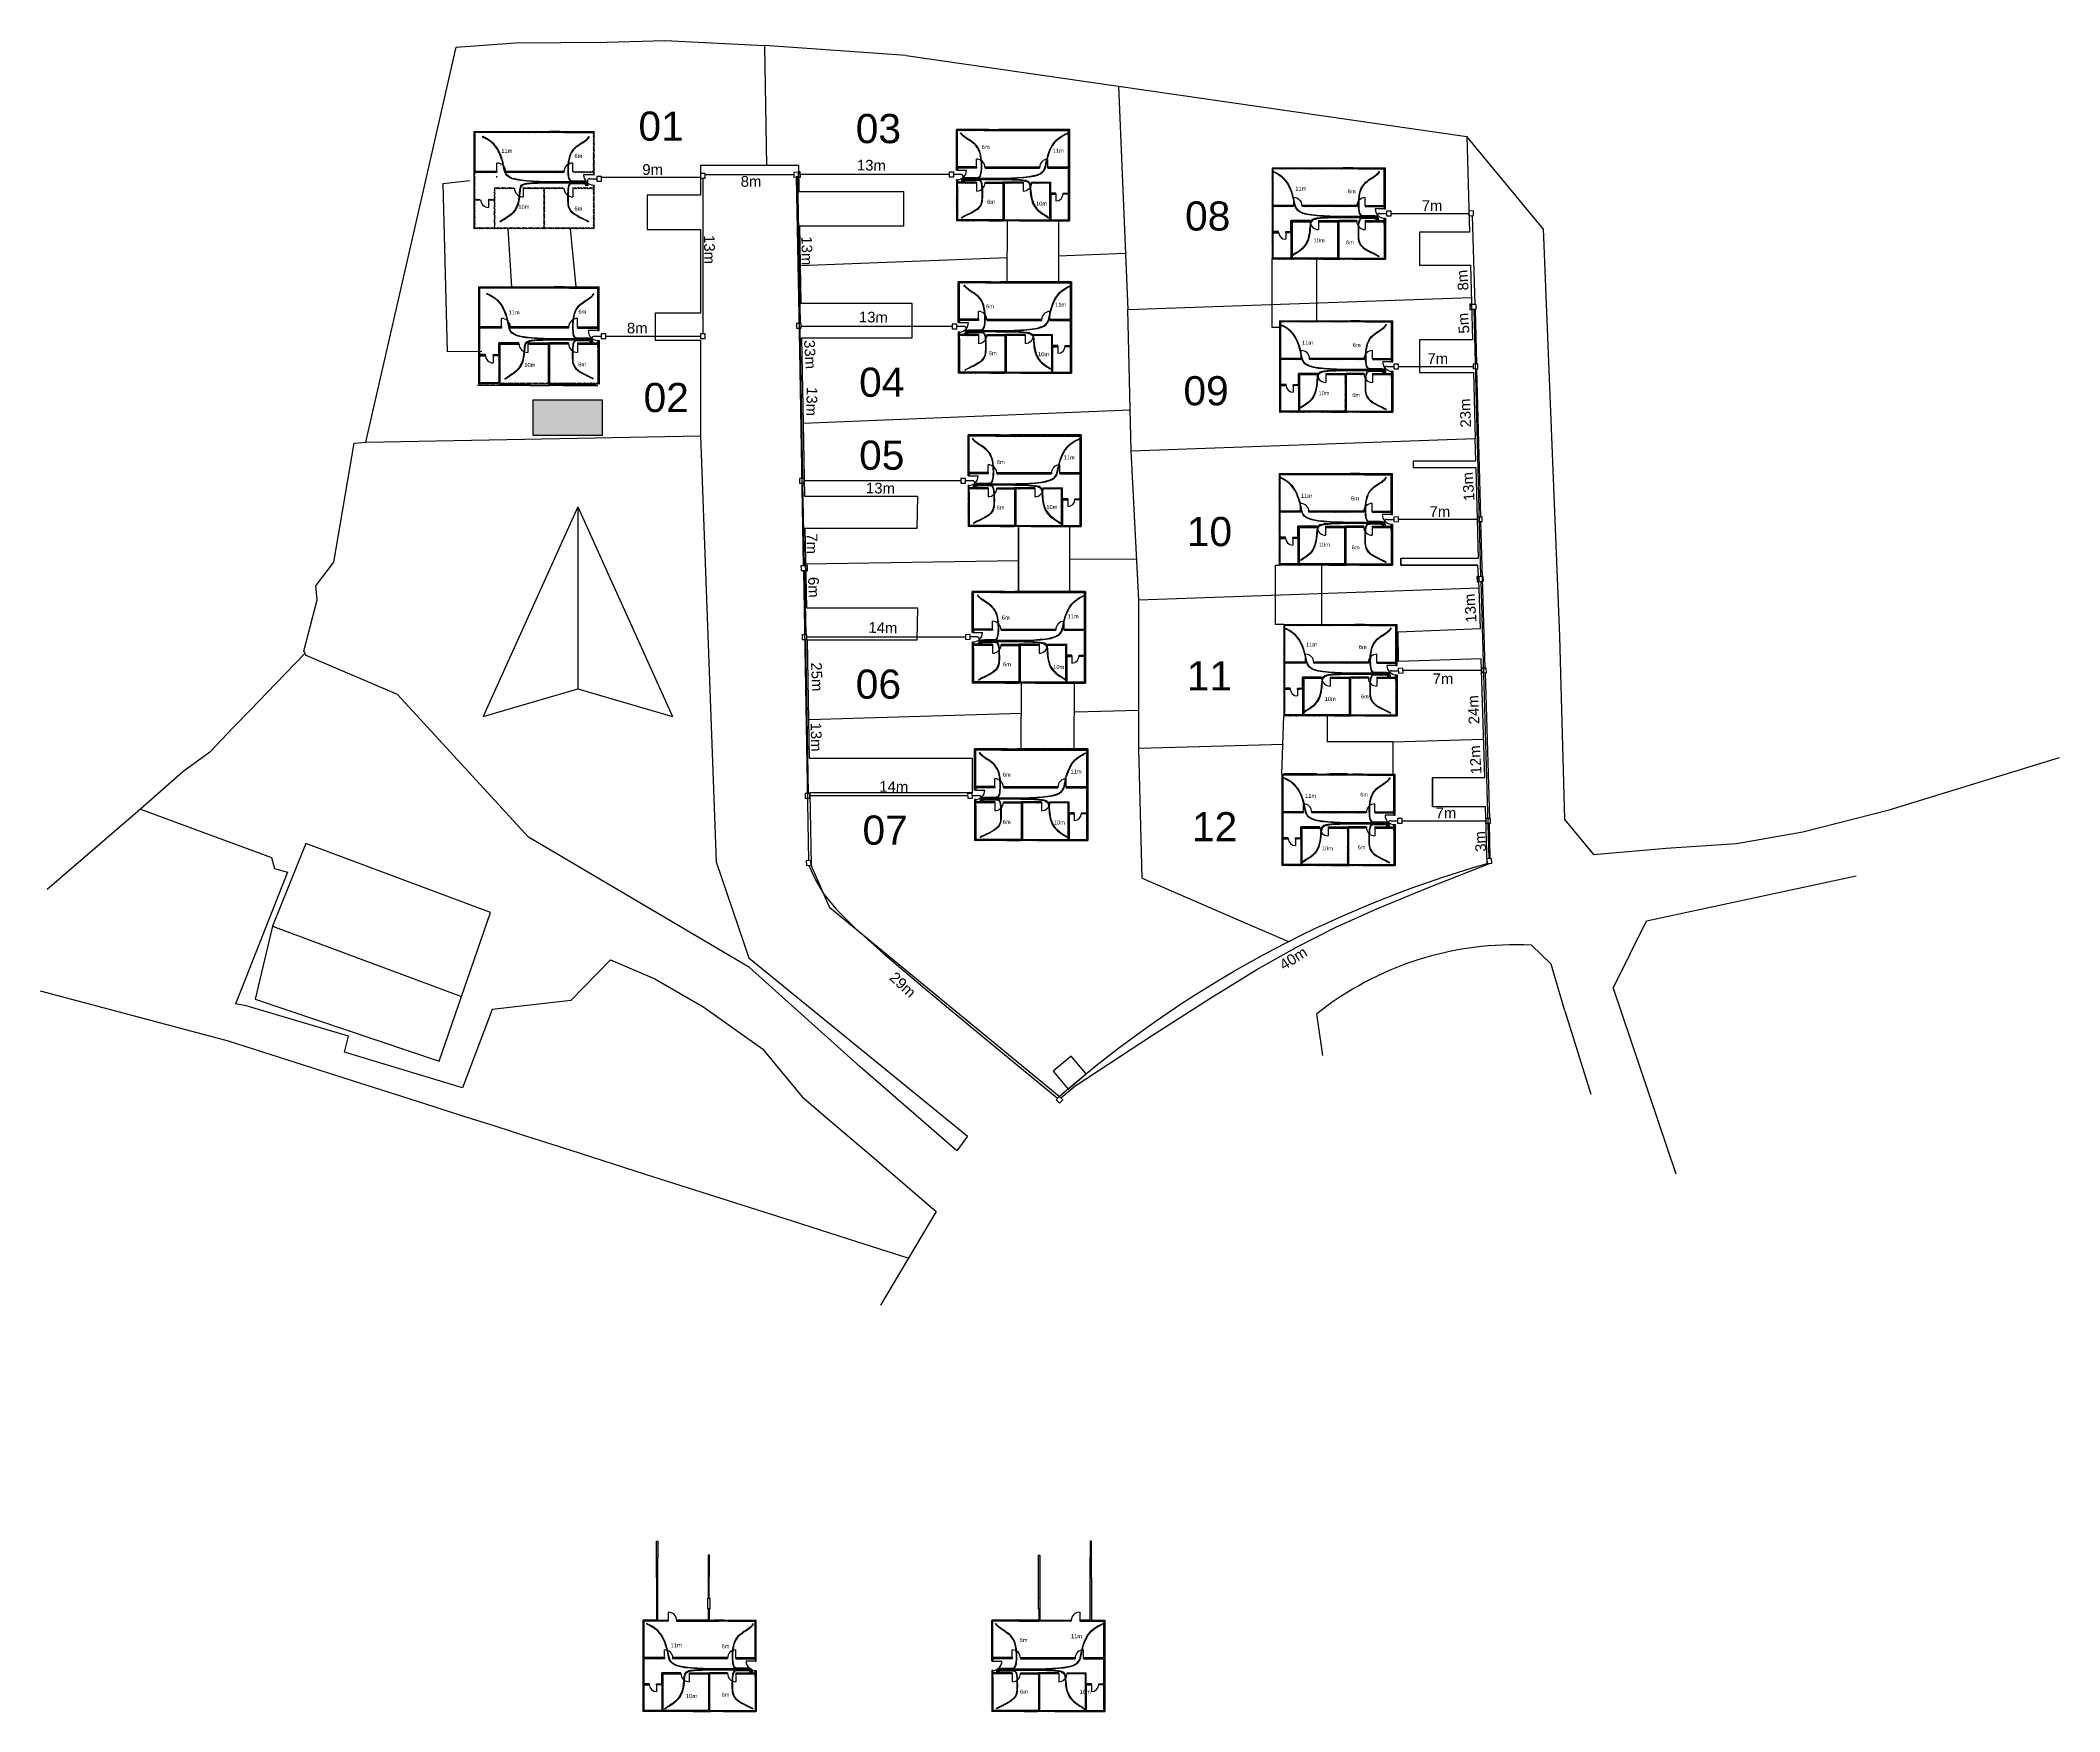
# Model space of a CAD drawing. Header units: millimetres. Extents: x 103318 to 103491, y 42496 to 42639.
import ezdxf

# ---------------------------------------------------------------- set-up
doc = ezdxf.new("R2010")
doc.units = ezdxf.units.MM
for name, color, linetype in [('casas', 7, 'Continuous'), ('cint', 3, 'Continuous'), ('cpri', 36, 'Continuous'), ('cseg', 5, 'Continuous'), ('urbanizacion', 7, 'Continuous')]:
    doc.layers.add(name, color=color, linetype=linetype)
doc.styles.get("Standard").update_dxf_attribs({"font": 'arial.ttf'})
pattern_1 = [(45, (103077.458, 42543.399), (-7.07107, 7.07107), []), (45, (103078.183, 42543.399), (-7.07107, 7.07107), []), (45, (103078.908, 42543.399), (-7.07107, 7.07107), [])]
pattern_2 = [(45, (103077.411, 42530.292), (-7.07107, 7.07107), []), (45, (103078.136, 42530.292), (-7.07107, 7.07107), []), (45, (103078.861, 42530.292), (-7.07107, 7.07107), [])]
pattern_3 = [(45, (103077.653, 42504.509), (-7.07107, 7.07107), []), (45, (103078.378, 42504.509), (-7.07107, 7.07107), []), (45, (103079.103, 42504.509), (-7.07107, 7.07107), [])]
pattern_4 = [(45, (103077.816, 42517.352), (-7.07107, 7.07107), []), (45, (103078.541, 42517.352), (-7.07107, 7.07107), []), (45, (103079.266, 42517.352), (-7.07107, 7.07107), [])]
pattern_5 = [(45, (103076.82, 42556.524), (-7.07107, 7.07107), []), (45, (103077.545, 42556.524), (-7.07107, 7.07107), []), (45, (103078.27, 42556.524), (-7.07107, 7.07107), [])]
pattern_6 = [(45, (102986.88, 42541.77), (-7.5172, 7.5172), []), (45, (102987.651, 42541.77), (-7.5172, 7.5172), []), (45, (102988.421, 42541.77), (-7.5172, 7.5172), [])]
pattern_7 = [(45, (103043.054, 42431.94), (-7.07107, 7.07107), []), (45, (103043.779, 42431.94), (-7.07107, 7.07107), []), (45, (103044.504, 42431.94), (-7.07107, 7.07107), [])]
pattern_8 = [(45, (103041.582, 42506.662), (-7.07107, 7.07107), []), (45, (103042.307, 42506.662), (-7.07107, 7.07107), []), (45, (103043.032, 42506.662), (-7.07107, 7.07107), [])]
pattern_9 = [(45, (103041.389, 42520.168), (-7.07107, 7.07107), []), (45, (103042.114, 42520.168), (-7.07107, 7.07107), []), (45, (103042.839, 42520.168), (-7.07107, 7.07107), [])]
pattern_10 = [(45, (103040.18, 42546.747), (-7.07107, 7.07107), []), (45, (103040.905, 42546.747), (-7.07107, 7.07107), []), (45, (103041.63, 42546.747), (-7.07107, 7.07107), [])]
pattern_11 = [(45, (103040.01, 42559.816), (-7.07107, 7.07107), []), (45, (103040.735, 42559.816), (-7.07107, 7.07107), []), (45, (103041.46, 42559.816), (-7.07107, 7.07107), [])]
pattern_12 = [(45, (103041.016, 42533.602), (-7.07107, 7.07107), []), (45, (103041.741, 42533.602), (-7.07107, 7.07107), []), (45, (103042.466, 42533.602), (-7.07107, 7.07107), [])]
pattern_13 = [(45, (102986.482, 42555.101), (-7.5172, 7.5172), []), (45, (102987.252, 42555.101), (-7.5172, 7.5172), []), (45, (102988.023, 42555.101), (-7.5172, 7.5172), [])]
pattern_14 = [(45, (103003.417, 42431.94), (-7.07107, 7.07107), []), (45, (103004.142, 42431.94), (-7.07107, 7.07107), []), (45, (103004.867, 42431.94), (-7.07107, 7.07107), [])]

msp = doc.modelspace()

# ---------------------------------------------------------------- hatches: boundary and pattern name
at = {"layer": 'casas', "true_color": 0x7aafdf}
h = msp.add_hatch(dxfattribs=at)
h.set_pattern_fill('JIS_STN_1E', color=143, scale=0.1)
h.set_pattern_definition([(45, (103174.89606, 42527.48079), (-0.07071068, 0.07071068), []), (45, (103174.96656, 42527.48079), (-0.07071068, 0.07071068), [0.1, -0.05])])
h.paths.add_polyline_path([(103375.16, 42503.97), (103375.16, 42504.93), (103375.07, 42504.93), (103375.07, 42503.97), (103372.36, 42503.97), (103372.37, 42503.87), (103375.99, 42503.87), (103376.82, 42503.87), (103379.09, 42503.87), (103379.09, 42500.74), (103377.45, 42500.74), (103377.45, 42500.64), (103379.09, 42500.64), (103379.09, 42500.45), (103379.19, 42500.45), (103379.19, 42503.97)], flags=17)
h.paths.add_polyline_path([(103376.73, 42500.64), (103376.73, 42500.74), (103372.04, 42500.74), (103372.04, 42500.64)], flags=17)
h.paths.add_polyline_path([(103375.07, 42505.85), (103375.17, 42505.85), (103375.19, 42509.52), (103375.07, 42509.52)], flags=17)
h.paths.add_polyline_path([(103370.74, 42509.31), (103370.74, 42510.73), (103370.64, 42510.73), (103370.64, 42507.59), (103370.64, 42503.97), (103369.48, 42503.97), (103369.48, 42496.11), (103373.77, 42496.11), (103375.26, 42496.11), (103376.4, 42496.11), (103376.72, 42496.11), (103379.19, 42496.11), (103379.19, 42499.63), (103379.09, 42499.63), (103379.09, 42499.44), (103377.45, 42499.44), (103377.45, 42499.34), (103379.09, 42499.34), (103379.09, 42499.1), (103379.09, 42496.21), (103375.19, 42496.21), (103375.19, 42499.34), (103376.73, 42499.34), (103376.73, 42499.44), (103375.19, 42499.44), (103373.45, 42499.44), (103373.45, 42499.34), (103375.09, 42499.34), (103375.09, 42496.21), (103371.19, 42496.21), (103371.19, 42499.34), (103372.73, 42499.34), (103372.73, 42499.44), (103371.09, 42499.44), (103371.09, 42498.5), (103370.64, 42498.5), (103370.64, 42498.4), (103371.09, 42498.4), (103371.09, 42496.21), (103369.58, 42496.21), (103369.58, 42498.4), (103370.02, 42498.4), (103370.02, 42498.5), (103369.58, 42498.5), (103369.58, 42500.64), (103371.32, 42500.64), (103371.32, 42500.74), (103369.58, 42500.74), (103369.58, 42503.87), (103371.65, 42503.87), (103371.65, 42503.97), (103370.74, 42503.97)])
h = msp.add_hatch(dxfattribs=at)
h.set_pattern_fill('JIS_STN_1E', color=143, scale=0.1)
h.set_pattern_definition([(45, (103214.5324, 42527.48079), (-0.07071068, 0.07071068), []), (45, (103214.6029, 42527.48079), (-0.07071068, 0.07071068), [0.1, -0.05])])
h.paths.add_polyline_path([(103403.43, 42503.97), (103403.43, 42504.93), (103403.52, 42504.93), (103403.52, 42503.97), (103406.22, 42503.97), (103406.22, 42503.87), (103402.6, 42503.87), (103401.77, 42503.87), (103399.5, 42503.87), (103399.5, 42500.74), (103401.14, 42500.74), (103401.14, 42500.64), (103399.5, 42500.64), (103399.5, 42500.45), (103399.4, 42500.45), (103399.4, 42503.97)], flags=17)
h.paths.add_polyline_path([(103401.86, 42500.64), (103401.86, 42500.74), (103406.54, 42500.74), (103406.54, 42500.64)], flags=17)
h.paths.add_polyline_path([(103403.52, 42505.85), (103403.42, 42505.85), (103403.4, 42509.52), (103403.52, 42509.52)], flags=17)
h.paths.add_polyline_path([(103407.85, 42509.31), (103407.85, 42510.73), (103407.95, 42510.73), (103407.95, 42507.59), (103407.95, 42503.97), (103409.11, 42503.97), (103409.11, 42496.11), (103404.81, 42496.11), (103403.33, 42496.11), (103402.19, 42496.11), (103401.87, 42496.11), (103399.4, 42496.11), (103399.4, 42499.63), (103399.5, 42499.63), (103399.5, 42499.44), (103401.14, 42499.44), (103401.14, 42499.34), (103399.5, 42499.34), (103399.5, 42499.1), (103399.5, 42496.21), (103403.4, 42496.21), (103403.4, 42499.34), (103401.86, 42499.34), (103401.86, 42499.44), (103403.4, 42499.44), (103405.14, 42499.44), (103405.14, 42499.34), (103403.5, 42499.34), (103403.5, 42496.21), (103407.4, 42496.21), (103407.4, 42499.34), (103405.86, 42499.34), (103405.86, 42499.44), (103407.5, 42499.44), (103407.5, 42498.5), (103407.95, 42498.5), (103407.95, 42498.4), (103407.5, 42498.4), (103407.5, 42496.21), (103409.01, 42496.21), (103409.01, 42498.4), (103408.57, 42498.4), (103408.57, 42498.5), (103409.01, 42498.5), (103409.01, 42500.64), (103407.26, 42500.64), (103407.26, 42500.74), (103409.01, 42500.74), (103409.01, 42503.87), (103406.94, 42503.87), (103406.94, 42503.97), (103407.85, 42503.97)])
at = {"layer": 'casas'}
h = msp.add_hatch(dxfattribs=at)
h.set_pattern_fill('JIS_RC_10', color=256)
h.set_pattern_definition(pattern_14)
h.paths.add_polyline_path([(103379.19, 42503.97), (103376.4, 42503.97), (103375.58, 42503.97), (103369.48, 42503.97), (103369.48, 42496.11), (103373.77, 42496.11), (103375.26, 42496.11), (103376.4, 42496.11), (103376.72, 42496.11), (103379.19, 42496.11), (103379.19, 42499.63), (103379.09, 42499.63), (103379.09, 42499.44), (103377.45, 42499.44), (103377.45, 42499.34), (103379.09, 42499.34), (103379.09, 42499.1), (103379.09, 42496.21), (103375.19, 42496.21), (103375.19, 42499.34), (103376.73, 42499.34), (103376.73, 42499.44), (103375.19, 42499.44), (103373.45, 42499.44), (103373.45, 42499.34), (103375.09, 42499.34), (103375.09, 42496.21), (103371.19, 42496.21), (103371.19, 42499.34), (103372.73, 42499.34), (103372.73, 42499.44), (103371.09, 42499.44), (103371.09, 42498.5), (103370.64, 42498.5), (103370.64, 42498.4), (103371.09, 42498.4), (103371.09, 42496.21), (103369.58, 42496.21), (103369.58, 42498.4), (103370.02, 42498.4), (103370.02, 42498.5), (103369.58, 42498.5), (103369.58, 42500.64), (103371.32, 42500.64), (103371.32, 42500.74), (103369.58, 42500.74), (103369.58, 42503.87), (103375.16, 42503.87), (103376.82, 42503.87), (103379.09, 42503.87), (103379.09, 42500.74), (103377.45, 42500.74), (103377.45, 42500.69), (103377.45, 42500.64), (103379.09, 42500.64), (103379.09, 42500.45), (103379.14, 42500.45), (103379.19, 42500.45)])
h = msp.add_hatch(dxfattribs=at)
h.set_pattern_fill('JIS_RC_10', color=256)
h.set_pattern_definition(pattern_14)
h.paths.add_polyline_path([(103379.19, 42503.97), (103376.4, 42503.97), (103375.58, 42503.97), (103369.48, 42503.97), (103369.48, 42496.11), (103373.77, 42496.11), (103375.26, 42496.11), (103376.4, 42496.11), (103376.72, 42496.11), (103379.19, 42496.11), (103379.19, 42499.63), (103379.09, 42499.63), (103379.09, 42499.44), (103377.45, 42499.44), (103377.45, 42499.34), (103379.09, 42499.34), (103379.09, 42499.1), (103379.09, 42496.21), (103375.19, 42496.21), (103375.19, 42499.34), (103376.73, 42499.34), (103376.73, 42499.44), (103375.19, 42499.44), (103373.45, 42499.44), (103373.45, 42499.34), (103375.09, 42499.34), (103375.09, 42496.21), (103371.19, 42496.21), (103371.19, 42499.34), (103372.73, 42499.34), (103372.73, 42499.44), (103371.09, 42499.44), (103371.09, 42498.5), (103370.64, 42498.5), (103370.64, 42498.4), (103371.09, 42498.4), (103371.09, 42496.21), (103369.58, 42496.21), (103369.58, 42498.4), (103370.02, 42498.4), (103370.02, 42498.5), (103369.58, 42498.5), (103369.58, 42500.64), (103371.32, 42500.64), (103371.32, 42500.74), (103369.58, 42500.74), (103369.58, 42503.87), (103375.16, 42503.87), (103376.82, 42503.87), (103379.09, 42503.87), (103379.09, 42500.74), (103377.45, 42500.74), (103377.45, 42500.69), (103377.45, 42500.64), (103379.09, 42500.64), (103379.09, 42500.45), (103379.14, 42500.45), (103379.19, 42500.45)])
h = msp.add_hatch(dxfattribs=at)
h.set_pattern_fill('JIS_RC_10', color=256)
h.set_pattern_definition(pattern_7)
h.paths.add_polyline_path([(103399.4, 42503.97), (103402.19, 42503.97), (103403.01, 42503.97), (103409.11, 42503.97), (103409.11, 42496.11), (103404.81, 42496.11), (103403.33, 42496.11), (103402.19, 42496.11), (103401.87, 42496.11), (103399.4, 42496.11), (103399.4, 42499.63), (103399.5, 42499.63), (103399.5, 42499.44), (103401.14, 42499.44), (103401.14, 42499.34), (103399.5, 42499.34), (103399.5, 42499.1), (103399.5, 42496.21), (103403.4, 42496.21), (103403.4, 42499.34), (103401.86, 42499.34), (103401.86, 42499.44), (103403.4, 42499.44), (103405.14, 42499.44), (103405.14, 42499.34), (103403.5, 42499.34), (103403.5, 42496.21), (103407.4, 42496.21), (103407.4, 42499.34), (103405.86, 42499.34), (103405.86, 42499.44), (103407.5, 42499.44), (103407.5, 42498.5), (103407.95, 42498.5), (103407.95, 42498.4), (103407.5, 42498.4), (103407.5, 42496.21), (103409.01, 42496.21), (103409.01, 42498.4), (103408.57, 42498.4), (103408.57, 42498.5), (103409.01, 42498.5), (103409.01, 42500.64), (103407.26, 42500.64), (103407.26, 42500.74), (103409.01, 42500.74), (103409.01, 42503.87), (103403.43, 42503.87), (103401.77, 42503.87), (103399.5, 42503.87), (103399.5, 42500.74), (103401.14, 42500.74), (103401.14, 42500.69), (103401.14, 42500.64), (103399.5, 42500.64), (103399.5, 42500.45), (103399.45, 42500.45), (103399.4, 42500.45)])
h = msp.add_hatch(dxfattribs=at)
h.set_pattern_fill('JIS_RC_10', color=256)
h.set_pattern_definition(pattern_7)
h.paths.add_polyline_path([(103399.4, 42503.97), (103402.19, 42503.97), (103403.01, 42503.97), (103409.11, 42503.97), (103409.11, 42496.11), (103404.81, 42496.11), (103403.33, 42496.11), (103402.19, 42496.11), (103401.87, 42496.11), (103399.4, 42496.11), (103399.4, 42499.63), (103399.5, 42499.63), (103399.5, 42499.44), (103401.14, 42499.44), (103401.14, 42499.34), (103399.5, 42499.34), (103399.5, 42499.1), (103399.5, 42496.21), (103403.4, 42496.21), (103403.4, 42499.34), (103401.86, 42499.34), (103401.86, 42499.44), (103403.4, 42499.44), (103405.14, 42499.44), (103405.14, 42499.34), (103403.5, 42499.34), (103403.5, 42496.21), (103407.4, 42496.21), (103407.4, 42499.34), (103405.86, 42499.34), (103405.86, 42499.44), (103407.5, 42499.44), (103407.5, 42498.5), (103407.95, 42498.5), (103407.95, 42498.4), (103407.5, 42498.4), (103407.5, 42496.21), (103409.01, 42496.21), (103409.01, 42498.4), (103408.57, 42498.4), (103408.57, 42498.5), (103409.01, 42498.5), (103409.01, 42500.64), (103407.26, 42500.64), (103407.26, 42500.74), (103409.01, 42500.74), (103409.01, 42503.87), (103403.43, 42503.87), (103401.77, 42503.87), (103399.5, 42503.87), (103399.5, 42500.74), (103401.14, 42500.74), (103401.14, 42500.69), (103401.14, 42500.64), (103399.5, 42500.64), (103399.5, 42500.45), (103399.45, 42500.45), (103399.4, 42500.45)])
at = {"layer": 'urbanizacion'}
h = msp.add_hatch(dxfattribs=at)
h.set_pattern_fill('JIS_RC_10', color=256, scale=1.063091)
h.set_pattern_definition(pattern_13)
h.paths.add_polyline_path([(103365.31, 42631.67), (103362.34, 42631.67), (103361.47, 42631.67), (103354.98, 42631.67), (103354.98, 42623.32), (103359.55, 42623.32), (103361.13, 42623.32), (103362.34, 42623.32), (103362.68, 42623.32), (103365.31, 42623.32), (103365.31, 42627.06), (103365.2, 42627.06), (103365.2, 42626.86), (103363.46, 42626.86), (103363.46, 42626.75), (103365.2, 42626.75), (103365.2, 42626.5), (103365.2, 42623.43), (103361.06, 42623.43), (103361.06, 42626.75), (103362.69, 42626.75), (103362.69, 42626.86), (103361.06, 42626.86), (103359.21, 42626.86), (103359.21, 42626.75), (103360.95, 42626.75), (103360.95, 42623.43), (103356.8, 42623.43), (103356.8, 42626.75), (103358.44, 42626.75), (103358.44, 42626.86), (103356.7, 42626.86), (103356.7, 42625.86), (103356.22, 42625.86), (103356.22, 42625.75), (103356.7, 42625.75), (103356.7, 42623.43), (103355.09, 42623.43), (103355.09, 42625.75), (103355.56, 42625.75), (103355.56, 42625.86), (103355.09, 42625.86), (103355.09, 42628.14), (103356.95, 42628.14), (103356.95, 42628.24), (103355.09, 42628.24), (103355.09, 42631.57), (103361.02, 42631.57), (103362.78, 42631.57), (103365.2, 42631.57), (103365.2, 42628.24), (103363.46, 42628.24), (103363.46, 42628.19), (103363.46, 42628.14), (103365.2, 42628.14), (103365.2, 42627.93), (103365.26, 42627.93), (103365.31, 42627.93)])
h = msp.add_hatch(dxfattribs=at)
h.set_pattern_fill('JIS_RC_10', color=256, scale=1.063091)
h.set_pattern_definition(pattern_13)
h.paths.add_polyline_path([(103365.31, 42631.67), (103362.34, 42631.67), (103361.47, 42631.67), (103354.98, 42631.67), (103354.98, 42623.32), (103359.55, 42623.32), (103361.13, 42623.32), (103362.34, 42623.32), (103362.68, 42623.32), (103365.31, 42623.32), (103365.31, 42627.06), (103365.2, 42627.06), (103365.2, 42626.86), (103363.46, 42626.86), (103363.46, 42626.75), (103365.2, 42626.75), (103365.2, 42626.5), (103365.2, 42623.43), (103361.06, 42623.43), (103361.06, 42626.75), (103362.69, 42626.75), (103362.69, 42626.86), (103361.06, 42626.86), (103359.21, 42626.86), (103359.21, 42626.75), (103360.95, 42626.75), (103360.95, 42623.43), (103356.8, 42623.43), (103356.8, 42626.75), (103358.44, 42626.75), (103358.44, 42626.86), (103356.7, 42626.86), (103356.7, 42625.86), (103356.22, 42625.86), (103356.22, 42625.75), (103356.7, 42625.75), (103356.7, 42623.43), (103355.09, 42623.43), (103355.09, 42625.75), (103355.56, 42625.75), (103355.56, 42625.86), (103355.09, 42625.86), (103355.09, 42628.14), (103356.95, 42628.14), (103356.95, 42628.24), (103355.09, 42628.24), (103355.09, 42631.57), (103361.02, 42631.57), (103362.78, 42631.57), (103365.2, 42631.57), (103365.2, 42628.24), (103363.46, 42628.24), (103363.46, 42628.19), (103363.46, 42628.14), (103365.2, 42628.14), (103365.2, 42627.93), (103365.26, 42627.93), (103365.31, 42627.93)])
h = msp.add_hatch(dxfattribs=at)
h.set_pattern_fill('JIS_STN_1E', color=256, scale=0.127571)
h.set_pattern_definition([(45, (102986.48172, 42555.1014), (-0.090206256, 0.090206256), []), (45, (102986.57166, 42555.1014), (-0.090206256, 0.090206256), [0.12757091, -0.063785455])])
h.paths.add_polyline_path([(103365.31, 42631.67), (103362.34, 42631.67), (103361.47, 42631.67), (103354.98, 42631.67), (103354.98, 42623.32), (103359.55, 42623.32), (103361.13, 42623.32), (103362.34, 42623.32), (103362.68, 42623.32), (103365.31, 42623.32), (103365.31, 42627.06), (103365.2, 42627.06), (103365.2, 42626.86), (103363.46, 42626.86), (103363.46, 42626.75), (103365.2, 42626.75), (103365.2, 42626.5), (103365.2, 42623.43), (103361.06, 42623.43), (103361.06, 42626.75), (103362.69, 42626.75), (103362.69, 42626.86), (103361.06, 42626.86), (103359.21, 42626.86), (103359.21, 42626.75), (103360.95, 42626.75), (103360.95, 42623.43), (103356.8, 42623.43), (103356.8, 42626.75), (103358.44, 42626.75), (103358.44, 42626.86), (103356.7, 42626.86), (103356.7, 42625.86), (103356.22, 42625.86), (103356.22, 42625.75), (103356.7, 42625.75), (103356.7, 42623.43), (103355.09, 42623.43), (103355.09, 42625.75), (103355.56, 42625.75), (103355.56, 42625.86), (103355.09, 42625.86), (103355.09, 42628.14), (103356.95, 42628.14), (103356.95, 42628.24), (103355.09, 42628.24), (103355.09, 42631.57), (103361.02, 42631.57), (103362.78, 42631.57), (103365.2, 42631.57), (103365.2, 42628.24), (103363.46, 42628.24), (103363.46, 42628.19), (103363.46, 42628.14), (103365.2, 42628.14), (103365.2, 42627.93), (103365.26, 42627.93), (103365.31, 42627.93)])
h.paths.add_polyline_path([(103362.69, 42628.24), (103357.71, 42628.24), (103357.71, 42628.14), (103362.69, 42628.14)], flags=17)
h = msp.add_hatch(dxfattribs=at)
h.set_pattern_fill('JIS_RC_10', color=256)
h.set_pattern_definition(pattern_11)
h.paths.add_polyline_path([(103396.36, 42631.84), (103399.15, 42631.84), (103399.97, 42631.84), (103406.07, 42631.84), (103406.07, 42623.99), (103401.77, 42623.99), (103400.29, 42623.99), (103399.15, 42623.99), (103398.83, 42623.99), (103396.36, 42623.99), (103396.36, 42627.51), (103396.46, 42627.51), (103396.46, 42627.32), (103398.1, 42627.32), (103398.1, 42627.22), (103396.46, 42627.22), (103396.46, 42626.97), (103396.46, 42624.09), (103400.36, 42624.09), (103400.36, 42627.22), (103398.82, 42627.22), (103398.82, 42627.32), (103400.36, 42627.32), (103402.1, 42627.32), (103402.1, 42627.22), (103400.46, 42627.22), (103400.46, 42624.09), (103404.36, 42624.09), (103404.36, 42627.22), (103402.82, 42627.22), (103402.82, 42627.32), (103404.46, 42627.32), (103404.46, 42626.37), (103404.9, 42626.37), (103404.9, 42626.27), (103404.46, 42626.27), (103404.46, 42624.09), (103405.97, 42624.09), (103405.97, 42626.27), (103405.52, 42626.27), (103405.52, 42626.37), (103405.97, 42626.37), (103405.97, 42628.52), (103404.22, 42628.52), (103404.22, 42628.62), (103405.97, 42628.62), (103405.97, 42631.74), (103400.39, 42631.74), (103398.73, 42631.74), (103396.46, 42631.74), (103396.46, 42628.62), (103398.1, 42628.62), (103398.1, 42628.57), (103398.1, 42628.52), (103396.46, 42628.52), (103396.46, 42628.33), (103396.41, 42628.33), (103396.36, 42628.33)])
h = msp.add_hatch(dxfattribs=at)
h.set_pattern_fill('JIS_RC_10', color=256)
h.set_pattern_definition(pattern_11)
h.paths.add_polyline_path([(103396.36, 42631.84), (103399.15, 42631.84), (103399.97, 42631.84), (103406.07, 42631.84), (103406.07, 42623.99), (103401.77, 42623.99), (103400.29, 42623.99), (103399.15, 42623.99), (103398.83, 42623.99), (103396.36, 42623.99), (103396.36, 42627.51), (103396.46, 42627.51), (103396.46, 42627.32), (103398.1, 42627.32), (103398.1, 42627.22), (103396.46, 42627.22), (103396.46, 42626.97), (103396.46, 42624.09), (103400.36, 42624.09), (103400.36, 42627.22), (103398.82, 42627.22), (103398.82, 42627.32), (103400.36, 42627.32), (103402.1, 42627.32), (103402.1, 42627.22), (103400.46, 42627.22), (103400.46, 42624.09), (103404.36, 42624.09), (103404.36, 42627.22), (103402.82, 42627.22), (103402.82, 42627.32), (103404.46, 42627.32), (103404.46, 42626.37), (103404.9, 42626.37), (103404.9, 42626.27), (103404.46, 42626.27), (103404.46, 42624.09), (103405.97, 42624.09), (103405.97, 42626.27), (103405.52, 42626.27), (103405.52, 42626.37), (103405.97, 42626.37), (103405.97, 42628.52), (103404.22, 42628.52), (103404.22, 42628.62), (103405.97, 42628.62), (103405.97, 42631.74), (103400.39, 42631.74), (103398.73, 42631.74), (103396.46, 42631.74), (103396.46, 42628.62), (103398.1, 42628.62), (103398.1, 42628.57), (103398.1, 42628.52), (103396.46, 42628.52), (103396.46, 42628.33), (103396.41, 42628.33), (103396.36, 42628.33)])
h = msp.add_hatch(dxfattribs=at)
h.set_pattern_fill('JIS_STN_1E', color=256, scale=0.12)
h.set_pattern_definition([(45, (103040.01026, 42559.81577), (-0.084852814, 0.084852814), []), (45, (103040.09486, 42559.81577), (-0.084852814, 0.084852814), [0.12, -0.06])])
h.paths.add_polyline_path([(103396.36, 42631.84), (103399.15, 42631.84), (103399.97, 42631.84), (103406.07, 42631.84), (103406.07, 42623.99), (103401.77, 42623.99), (103400.29, 42623.99), (103399.15, 42623.99), (103398.83, 42623.99), (103396.36, 42623.99), (103396.36, 42627.51), (103396.46, 42627.51), (103396.46, 42627.32), (103398.1, 42627.32), (103398.1, 42627.22), (103396.46, 42627.22), (103396.46, 42626.97), (103396.46, 42624.09), (103400.36, 42624.09), (103400.36, 42627.22), (103398.82, 42627.22), (103398.82, 42627.32), (103400.36, 42627.32), (103402.1, 42627.32), (103402.1, 42627.22), (103400.46, 42627.22), (103400.46, 42624.09), (103404.36, 42624.09), (103404.36, 42627.22), (103402.82, 42627.22), (103402.82, 42627.32), (103404.46, 42627.32), (103404.46, 42626.37), (103404.9, 42626.37), (103404.9, 42626.27), (103404.46, 42626.27), (103404.46, 42624.09), (103405.97, 42624.09), (103405.97, 42626.27), (103405.52, 42626.27), (103405.52, 42626.37), (103405.97, 42626.37), (103405.97, 42628.52), (103404.22, 42628.52), (103404.22, 42628.62), (103405.97, 42628.62), (103405.97, 42631.74), (103400.39, 42631.74), (103398.73, 42631.74), (103396.46, 42631.74), (103396.46, 42628.62), (103398.1, 42628.62), (103398.1, 42628.57), (103398.1, 42628.52), (103396.46, 42628.52), (103396.46, 42628.33), (103396.41, 42628.33), (103396.36, 42628.33)])
h.paths.add_polyline_path([(103398.82, 42628.62), (103403.5, 42628.62), (103403.5, 42628.52), (103398.82, 42628.52)], flags=17)
h = msp.add_hatch(dxfattribs=at)
h.set_pattern_fill('JIS_RC_10', color=256)
h.set_pattern_definition(pattern_5)
h.paths.add_polyline_path([(103433.16, 42628.55), (103430.37, 42628.55), (103429.55, 42628.55), (103423.45, 42628.55), (103423.45, 42620.7), (103427.75, 42620.7), (103429.23, 42620.7), (103430.37, 42620.7), (103430.69, 42620.7), (103433.16, 42620.7), (103433.16, 42624.21), (103433.06, 42624.21), (103433.06, 42624.02), (103431.42, 42624.02), (103431.42, 42623.92), (103433.06, 42623.92), (103433.06, 42623.68), (103433.06, 42620.8), (103429.16, 42620.8), (103429.16, 42623.92), (103430.7, 42623.92), (103430.7, 42624.02), (103429.16, 42624.02), (103427.42, 42624.02), (103427.42, 42623.92), (103429.06, 42623.92), (103429.06, 42620.8), (103425.16, 42620.8), (103425.16, 42623.92), (103426.7, 42623.92), (103426.7, 42624.02), (103425.06, 42624.02), (103425.06, 42623.08), (103424.62, 42623.08), (103424.62, 42622.98), (103425.06, 42622.98), (103425.06, 42620.8), (103423.55, 42620.8), (103423.55, 42622.98), (103424, 42622.98), (103424, 42623.08), (103423.55, 42623.08), (103423.55, 42625.22), (103425.3, 42625.22), (103425.3, 42625.32), (103423.55, 42625.32), (103423.55, 42628.45), (103429.13, 42628.45), (103430.79, 42628.45), (103433.06, 42628.45), (103433.06, 42625.32), (103431.42, 42625.32), (103431.42, 42625.27), (103431.42, 42625.22), (103433.06, 42625.22), (103433.06, 42625.03), (103433.11, 42625.03), (103433.16, 42625.03)])
h = msp.add_hatch(dxfattribs=at)
h.set_pattern_fill('JIS_RC_10', color=256)
h.set_pattern_definition(pattern_5)
h.paths.add_polyline_path([(103433.16, 42628.55), (103430.37, 42628.55), (103429.55, 42628.55), (103423.45, 42628.55), (103423.45, 42620.7), (103427.75, 42620.7), (103429.23, 42620.7), (103430.37, 42620.7), (103430.69, 42620.7), (103433.16, 42620.7), (103433.16, 42624.21), (103433.06, 42624.21), (103433.06, 42624.02), (103431.42, 42624.02), (103431.42, 42623.92), (103433.06, 42623.92), (103433.06, 42623.68), (103433.06, 42620.8), (103429.16, 42620.8), (103429.16, 42623.92), (103430.7, 42623.92), (103430.7, 42624.02), (103429.16, 42624.02), (103427.42, 42624.02), (103427.42, 42623.92), (103429.06, 42623.92), (103429.06, 42620.8), (103425.16, 42620.8), (103425.16, 42623.92), (103426.7, 42623.92), (103426.7, 42624.02), (103425.06, 42624.02), (103425.06, 42623.08), (103424.62, 42623.08), (103424.62, 42622.98), (103425.06, 42622.98), (103425.06, 42620.8), (103423.55, 42620.8), (103423.55, 42622.98), (103424, 42622.98), (103424, 42623.08), (103423.55, 42623.08), (103423.55, 42625.22), (103425.3, 42625.22), (103425.3, 42625.32), (103423.55, 42625.32), (103423.55, 42628.45), (103429.13, 42628.45), (103430.79, 42628.45), (103433.06, 42628.45), (103433.06, 42625.32), (103431.42, 42625.32), (103431.42, 42625.27), (103431.42, 42625.22), (103433.06, 42625.22), (103433.06, 42625.03), (103433.11, 42625.03), (103433.16, 42625.03)])
h = msp.add_hatch(dxfattribs=at)
h.set_pattern_fill('JIS_STN_1E', color=256, scale=0.12)
h.set_pattern_definition([(45, (103076.81999, 42556.52447), (-0.084852814, 0.084852814), []), (45, (103076.90459, 42556.52447), (-0.084852814, 0.084852814), [0.12, -0.06])])
h.paths.add_polyline_path([(103433.16, 42628.55), (103430.37, 42628.55), (103429.55, 42628.55), (103423.45, 42628.55), (103423.45, 42620.7), (103427.75, 42620.7), (103429.23, 42620.7), (103430.37, 42620.7), (103430.69, 42620.7), (103433.16, 42620.7), (103433.16, 42624.21), (103433.06, 42624.21), (103433.06, 42624.02), (103431.42, 42624.02), (103431.42, 42623.92), (103433.06, 42623.92), (103433.06, 42623.68), (103433.06, 42620.8), (103429.16, 42620.8), (103429.16, 42623.92), (103430.7, 42623.92), (103430.7, 42624.02), (103429.16, 42624.02), (103427.42, 42624.02), (103427.42, 42623.92), (103429.06, 42623.92), (103429.06, 42620.8), (103425.16, 42620.8), (103425.16, 42623.92), (103426.7, 42623.92), (103426.7, 42624.02), (103425.06, 42624.02), (103425.06, 42623.08), (103424.62, 42623.08), (103424.62, 42622.98), (103425.06, 42622.98), (103425.06, 42620.8), (103423.55, 42620.8), (103423.55, 42622.98), (103424, 42622.98), (103424, 42623.08), (103423.55, 42623.08), (103423.55, 42625.22), (103425.3, 42625.22), (103425.3, 42625.32), (103423.55, 42625.32), (103423.55, 42628.45), (103429.13, 42628.45), (103430.79, 42628.45), (103433.06, 42628.45), (103433.06, 42625.32), (103431.42, 42625.32), (103431.42, 42625.27), (103431.42, 42625.22), (103433.06, 42625.22), (103433.06, 42625.03), (103433.11, 42625.03), (103433.16, 42625.03)])
h.paths.add_polyline_path([(103430.7, 42625.32), (103426.02, 42625.32), (103426.02, 42625.22), (103430.7, 42625.22)], flags=17)
h = msp.add_hatch(dxfattribs=at)
h.set_pattern_fill('JIS_RC_10', color=256)
h.set_pattern_definition(pattern_10)
h.paths.add_polyline_path([(103396.52, 42618.77), (103399.32, 42618.77), (103400.14, 42618.77), (103406.24, 42618.77), (103406.24, 42610.92), (103401.94, 42610.92), (103400.46, 42610.92), (103399.32, 42610.92), (103399, 42610.92), (103396.52, 42610.92), (103396.52, 42614.44), (103396.62, 42614.44), (103396.62, 42614.25), (103398.26, 42614.25), (103398.26, 42614.15), (103396.62, 42614.15), (103396.62, 42613.9), (103396.62, 42611.02), (103400.52, 42611.02), (103400.52, 42614.15), (103398.98, 42614.15), (103398.98, 42614.25), (103400.52, 42614.25), (103402.26, 42614.25), (103402.26, 42614.15), (103400.62, 42614.15), (103400.62, 42611.02), (103404.52, 42611.02), (103404.52, 42614.15), (103402.98, 42614.15), (103402.98, 42614.25), (103404.62, 42614.25), (103404.62, 42613.3), (103405.07, 42613.3), (103405.07, 42613.2), (103404.62, 42613.2), (103404.62, 42611.02), (103406.14, 42611.02), (103406.14, 42613.2), (103405.69, 42613.2), (103405.69, 42613.3), (103406.14, 42613.3), (103406.14, 42615.45), (103404.39, 42615.45), (103404.39, 42615.55), (103406.14, 42615.55), (103406.14, 42618.67), (103400.56, 42618.67), (103398.9, 42618.67), (103396.62, 42618.67), (103396.62, 42615.55), (103398.26, 42615.55), (103398.26, 42615.5), (103398.26, 42615.45), (103396.62, 42615.45), (103396.62, 42615.26), (103396.57, 42615.26), (103396.52, 42615.26)])
h = msp.add_hatch(dxfattribs=at)
h.set_pattern_fill('JIS_RC_10', color=256)
h.set_pattern_definition(pattern_10)
h.paths.add_polyline_path([(103396.52, 42618.77), (103399.32, 42618.77), (103400.14, 42618.77), (103406.24, 42618.77), (103406.24, 42610.92), (103401.94, 42610.92), (103400.46, 42610.92), (103399.32, 42610.92), (103399, 42610.92), (103396.52, 42610.92), (103396.52, 42614.44), (103396.62, 42614.44), (103396.62, 42614.25), (103398.26, 42614.25), (103398.26, 42614.15), (103396.62, 42614.15), (103396.62, 42613.9), (103396.62, 42611.02), (103400.52, 42611.02), (103400.52, 42614.15), (103398.98, 42614.15), (103398.98, 42614.25), (103400.52, 42614.25), (103402.26, 42614.25), (103402.26, 42614.15), (103400.62, 42614.15), (103400.62, 42611.02), (103404.52, 42611.02), (103404.52, 42614.15), (103402.98, 42614.15), (103402.98, 42614.25), (103404.62, 42614.25), (103404.62, 42613.3), (103405.07, 42613.3), (103405.07, 42613.2), (103404.62, 42613.2), (103404.62, 42611.02), (103406.14, 42611.02), (103406.14, 42613.2), (103405.69, 42613.2), (103405.69, 42613.3), (103406.14, 42613.3), (103406.14, 42615.45), (103404.39, 42615.45), (103404.39, 42615.55), (103406.14, 42615.55), (103406.14, 42618.67), (103400.56, 42618.67), (103398.9, 42618.67), (103396.62, 42618.67), (103396.62, 42615.55), (103398.26, 42615.55), (103398.26, 42615.5), (103398.26, 42615.45), (103396.62, 42615.45), (103396.62, 42615.26), (103396.57, 42615.26), (103396.52, 42615.26)])
h = msp.add_hatch(dxfattribs=at)
h.set_pattern_fill('JIS_STN_1E', color=256, scale=0.12)
h.set_pattern_definition([(45, (103040.18002, 42546.74744), (-0.084852814, 0.084852814), []), (45, (103040.26462, 42546.74744), (-0.084852814, 0.084852814), [0.12, -0.06])])
h.paths.add_polyline_path([(103396.52, 42618.77), (103399.32, 42618.77), (103400.14, 42618.77), (103406.24, 42618.77), (103406.24, 42610.92), (103401.94, 42610.92), (103400.46, 42610.92), (103399.32, 42610.92), (103399, 42610.92), (103396.52, 42610.92), (103396.52, 42614.44), (103396.62, 42614.44), (103396.62, 42614.25), (103398.26, 42614.25), (103398.26, 42614.15), (103396.62, 42614.15), (103396.62, 42613.9), (103396.62, 42611.02), (103400.52, 42611.02), (103400.52, 42614.15), (103398.98, 42614.15), (103398.98, 42614.25), (103400.52, 42614.25), (103402.26, 42614.25), (103402.26, 42614.15), (103400.62, 42614.15), (103400.62, 42611.02), (103404.52, 42611.02), (103404.52, 42614.15), (103402.98, 42614.15), (103402.98, 42614.25), (103404.62, 42614.25), (103404.62, 42613.3), (103405.07, 42613.3), (103405.07, 42613.2), (103404.62, 42613.2), (103404.62, 42611.02), (103406.14, 42611.02), (103406.14, 42613.2), (103405.69, 42613.2), (103405.69, 42613.3), (103406.14, 42613.3), (103406.14, 42615.45), (103404.39, 42615.45), (103404.39, 42615.55), (103406.14, 42615.55), (103406.14, 42618.67), (103400.56, 42618.67), (103398.9, 42618.67), (103396.62, 42618.67), (103396.62, 42615.55), (103398.26, 42615.55), (103398.26, 42615.5), (103398.26, 42615.45), (103396.62, 42615.45), (103396.62, 42615.26), (103396.57, 42615.26), (103396.52, 42615.26)])
h.paths.add_polyline_path([(103398.98, 42615.55), (103403.67, 42615.55), (103403.67, 42615.45), (103398.98, 42615.45)], flags=17)
h = msp.add_hatch(dxfattribs=at)
h.set_pattern_fill('JIS_RC_10', color=256, scale=1.063091)
h.set_pattern_definition(pattern_6)
h.paths.add_polyline_path([(103365.71, 42618.34), (103362.74, 42618.34), (103361.86, 42618.34), (103355.38, 42618.34), (103355.38, 42609.99), (103359.95, 42609.99), (103361.52, 42609.99), (103362.74, 42609.99), (103363.08, 42609.99), (103365.71, 42609.99), (103365.71, 42613.73), (103365.6, 42613.73), (103365.6, 42613.53), (103363.86, 42613.53), (103363.86, 42613.42), (103365.6, 42613.42), (103365.6, 42613.16), (103365.6, 42610.1), (103361.45, 42610.1), (103361.45, 42613.42), (103363.09, 42613.42), (103363.09, 42613.53), (103361.45, 42613.53), (103359.6, 42613.53), (103359.6, 42613.42), (103361.35, 42613.42), (103361.35, 42610.1), (103357.2, 42610.1), (103357.2, 42613.42), (103358.84, 42613.42), (103358.84, 42613.53), (103357.1, 42613.53), (103357.1, 42612.53), (103356.62, 42612.53), (103356.62, 42612.42), (103357.1, 42612.42), (103357.1, 42610.1), (103355.49, 42610.1), (103355.49, 42612.42), (103355.96, 42612.42), (103355.96, 42612.53), (103355.49, 42612.53), (103355.49, 42614.8), (103357.34, 42614.8), (103357.34, 42614.91), (103355.49, 42614.91), (103355.49, 42618.23), (103361.42, 42618.23), (103363.18, 42618.23), (103365.6, 42618.23), (103365.6, 42614.91), (103363.86, 42614.91), (103363.86, 42614.86), (103363.86, 42614.8), (103365.6, 42614.8), (103365.6, 42614.6), (103365.65, 42614.6), (103365.71, 42614.6)])
h = msp.add_hatch(dxfattribs=at)
h.set_pattern_fill('JIS_RC_10', color=256, scale=1.063091)
h.set_pattern_definition(pattern_6)
h.paths.add_polyline_path([(103365.71, 42618.34), (103362.74, 42618.34), (103361.86, 42618.34), (103355.38, 42618.34), (103355.38, 42609.99), (103359.95, 42609.99), (103361.52, 42609.99), (103362.74, 42609.99), (103363.08, 42609.99), (103365.71, 42609.99), (103365.71, 42613.73), (103365.6, 42613.73), (103365.6, 42613.53), (103363.86, 42613.53), (103363.86, 42613.42), (103365.6, 42613.42), (103365.6, 42613.16), (103365.6, 42610.1), (103361.45, 42610.1), (103361.45, 42613.42), (103363.09, 42613.42), (103363.09, 42613.53), (103361.45, 42613.53), (103359.6, 42613.53), (103359.6, 42613.42), (103361.35, 42613.42), (103361.35, 42610.1), (103357.2, 42610.1), (103357.2, 42613.42), (103358.84, 42613.42), (103358.84, 42613.53), (103357.1, 42613.53), (103357.1, 42612.53), (103356.62, 42612.53), (103356.62, 42612.42), (103357.1, 42612.42), (103357.1, 42610.1), (103355.49, 42610.1), (103355.49, 42612.42), (103355.96, 42612.42), (103355.96, 42612.53), (103355.49, 42612.53), (103355.49, 42614.8), (103357.34, 42614.8), (103357.34, 42614.91), (103355.49, 42614.91), (103355.49, 42618.23), (103361.42, 42618.23), (103363.18, 42618.23), (103365.6, 42618.23), (103365.6, 42614.91), (103363.86, 42614.91), (103363.86, 42614.86), (103363.86, 42614.8), (103365.6, 42614.8), (103365.6, 42614.6), (103365.65, 42614.6), (103365.71, 42614.6)])
h = msp.add_hatch(dxfattribs=at)
h.set_pattern_fill('JIS_STN_1E', color=256, scale=0.127571)
h.set_pattern_definition([(45, (102986.87987, 42541.76984), (-0.090206256, 0.090206256), []), (45, (102986.96981, 42541.76984), (-0.090206256, 0.090206256), [0.12757091, -0.063785455])])
h.paths.add_polyline_path([(103365.71, 42618.34), (103362.74, 42618.34), (103361.86, 42618.34), (103355.38, 42618.34), (103355.38, 42609.99), (103359.95, 42609.99), (103361.52, 42609.99), (103362.74, 42609.99), (103363.08, 42609.99), (103365.71, 42609.99), (103365.71, 42613.73), (103365.6, 42613.73), (103365.6, 42613.53), (103363.86, 42613.53), (103363.86, 42613.42), (103365.6, 42613.42), (103365.6, 42613.16), (103365.6, 42610.1), (103361.45, 42610.1), (103361.45, 42613.42), (103363.09, 42613.42), (103363.09, 42613.53), (103361.45, 42613.53), (103359.6, 42613.53), (103359.6, 42613.42), (103361.35, 42613.42), (103361.35, 42610.1), (103357.2, 42610.1), (103357.2, 42613.42), (103358.84, 42613.42), (103358.84, 42613.53), (103357.1, 42613.53), (103357.1, 42612.53), (103356.62, 42612.53), (103356.62, 42612.42), (103357.1, 42612.42), (103357.1, 42610.1), (103355.49, 42610.1), (103355.49, 42612.42), (103355.96, 42612.42), (103355.96, 42612.53), (103355.49, 42612.53), (103355.49, 42614.8), (103357.34, 42614.8), (103357.34, 42614.91), (103355.49, 42614.91), (103355.49, 42618.23), (103361.42, 42618.23), (103363.18, 42618.23), (103365.6, 42618.23), (103365.6, 42614.91), (103363.86, 42614.91), (103363.86, 42614.86), (103363.86, 42614.8), (103365.6, 42614.8), (103365.6, 42614.6), (103365.65, 42614.6), (103365.71, 42614.6)])
h.paths.add_polyline_path([(103363.09, 42614.91), (103358.11, 42614.91), (103358.11, 42614.8), (103363.09, 42614.8)], flags=17)
h = msp.add_hatch(dxfattribs=at)
h.set_pattern_fill('JIS_RC_10', color=256)
h.set_pattern_definition(pattern_1)
h.paths.add_polyline_path([(103433.8, 42615.43), (103431.01, 42615.43), (103430.19, 42615.43), (103424.09, 42615.43), (103424.09, 42607.57), (103428.39, 42607.57), (103429.87, 42607.57), (103431.01, 42607.57), (103431.33, 42607.57), (103433.8, 42607.57), (103433.8, 42611.09), (103433.7, 42611.09), (103433.7, 42610.9), (103432.06, 42610.9), (103432.06, 42610.8), (103433.7, 42610.8), (103433.7, 42610.56), (103433.7, 42607.67), (103429.8, 42607.67), (103429.8, 42610.8), (103431.34, 42610.8), (103431.34, 42610.9), (103429.8, 42610.9), (103428.06, 42610.9), (103428.06, 42610.8), (103429.7, 42610.8), (103429.7, 42607.67), (103425.8, 42607.67), (103425.8, 42610.8), (103427.34, 42610.8), (103427.34, 42610.9), (103425.7, 42610.9), (103425.7, 42609.96), (103425.26, 42609.96), (103425.26, 42609.86), (103425.7, 42609.86), (103425.7, 42607.67), (103424.19, 42607.67), (103424.19, 42609.86), (103424.64, 42609.86), (103424.64, 42609.96), (103424.19, 42609.96), (103424.19, 42612.1), (103425.94, 42612.1), (103425.94, 42612.2), (103424.19, 42612.2), (103424.19, 42615.33), (103429.77, 42615.33), (103431.43, 42615.33), (103433.7, 42615.33), (103433.7, 42612.2), (103432.06, 42612.2), (103432.06, 42612.15), (103432.06, 42612.1), (103433.7, 42612.1), (103433.7, 42611.91), (103433.75, 42611.91), (103433.8, 42611.91)])
h = msp.add_hatch(dxfattribs=at)
h.set_pattern_fill('JIS_RC_10', color=256)
h.set_pattern_definition(pattern_1)
h.paths.add_polyline_path([(103433.8, 42615.43), (103431.01, 42615.43), (103430.19, 42615.43), (103424.09, 42615.43), (103424.09, 42607.57), (103428.39, 42607.57), (103429.87, 42607.57), (103431.01, 42607.57), (103431.33, 42607.57), (103433.8, 42607.57), (103433.8, 42611.09), (103433.7, 42611.09), (103433.7, 42610.9), (103432.06, 42610.9), (103432.06, 42610.8), (103433.7, 42610.8), (103433.7, 42610.56), (103433.7, 42607.67), (103429.8, 42607.67), (103429.8, 42610.8), (103431.34, 42610.8), (103431.34, 42610.9), (103429.8, 42610.9), (103428.06, 42610.9), (103428.06, 42610.8), (103429.7, 42610.8), (103429.7, 42607.67), (103425.8, 42607.67), (103425.8, 42610.8), (103427.34, 42610.8), (103427.34, 42610.9), (103425.7, 42610.9), (103425.7, 42609.96), (103425.26, 42609.96), (103425.26, 42609.86), (103425.7, 42609.86), (103425.7, 42607.67), (103424.19, 42607.67), (103424.19, 42609.86), (103424.64, 42609.86), (103424.64, 42609.96), (103424.19, 42609.96), (103424.19, 42612.1), (103425.94, 42612.1), (103425.94, 42612.2), (103424.19, 42612.2), (103424.19, 42615.33), (103429.77, 42615.33), (103431.43, 42615.33), (103433.7, 42615.33), (103433.7, 42612.2), (103432.06, 42612.2), (103432.06, 42612.15), (103432.06, 42612.1), (103433.7, 42612.1), (103433.7, 42611.91), (103433.75, 42611.91), (103433.8, 42611.91)])
h = msp.add_hatch(dxfattribs=at)
h.set_pattern_fill('JIS_STN_1E', color=256, scale=0.12)
h.set_pattern_definition([(45, (103077.45771, 42543.39887), (-0.084852814, 0.084852814), []), (45, (103077.54231, 42543.39887), (-0.084852814, 0.084852814), [0.12, -0.06])])
h.paths.add_polyline_path([(103433.8, 42615.43), (103431.01, 42615.43), (103430.19, 42615.43), (103424.09, 42615.43), (103424.09, 42607.57), (103428.39, 42607.57), (103429.87, 42607.57), (103431.01, 42607.57), (103431.33, 42607.57), (103433.8, 42607.57), (103433.8, 42611.09), (103433.7, 42611.09), (103433.7, 42610.9), (103432.06, 42610.9), (103432.06, 42610.8), (103433.7, 42610.8), (103433.7, 42610.56), (103433.7, 42607.67), (103429.8, 42607.67), (103429.8, 42610.8), (103431.34, 42610.8), (103431.34, 42610.9), (103429.8, 42610.9), (103428.06, 42610.9), (103428.06, 42610.8), (103429.7, 42610.8), (103429.7, 42607.67), (103425.8, 42607.67), (103425.8, 42610.8), (103427.34, 42610.8), (103427.34, 42610.9), (103425.7, 42610.9), (103425.7, 42609.96), (103425.26, 42609.96), (103425.26, 42609.86), (103425.7, 42609.86), (103425.7, 42607.67), (103424.19, 42607.67), (103424.19, 42609.86), (103424.64, 42609.86), (103424.64, 42609.96), (103424.19, 42609.96), (103424.19, 42612.1), (103425.94, 42612.1), (103425.94, 42612.2), (103424.19, 42612.2), (103424.19, 42615.33), (103429.77, 42615.33), (103431.43, 42615.33), (103433.7, 42615.33), (103433.7, 42612.2), (103432.06, 42612.2), (103432.06, 42612.15), (103432.06, 42612.1), (103433.7, 42612.1), (103433.7, 42611.91), (103433.75, 42611.91), (103433.8, 42611.91)])
h.paths.add_polyline_path([(103431.34, 42612.2), (103426.66, 42612.2), (103426.66, 42612.1), (103431.34, 42612.1)], flags=17)
at = {"layer": 'urbanizacion', "true_color": 0x7aafdf}
h = msp.add_hatch(color=143, dxfattribs=at)
h.dxf.hatch_style = 1
h.paths.add_polyline_path([(103360.07, 42608.64), (103360.07, 42605.57), (103365.98, 42605.57), (103365.98, 42608.64)])
at = {"layer": 'urbanizacion'}
h = msp.add_hatch(dxfattribs=at)
h.set_pattern_fill('JIS_RC_10', color=256)
h.set_pattern_definition(pattern_12)
h.paths.add_polyline_path([(103397.36, 42605.63), (103400.16, 42605.63), (103400.98, 42605.63), (103407.08, 42605.63), (103407.08, 42597.77), (103402.78, 42597.77), (103401.3, 42597.77), (103400.16, 42597.77), (103399.84, 42597.77), (103397.36, 42597.77), (103397.36, 42601.29), (103397.46, 42601.29), (103397.46, 42601.1), (103399.1, 42601.1), (103399.1, 42601), (103397.46, 42601), (103397.46, 42600.76), (103397.46, 42597.87), (103401.36, 42597.87), (103401.36, 42601), (103399.82, 42601), (103399.82, 42601.1), (103401.36, 42601.1), (103403.1, 42601.1), (103403.1, 42601), (103401.46, 42601), (103401.46, 42597.87), (103405.36, 42597.87), (103405.36, 42601), (103403.82, 42601), (103403.82, 42601.1), (103405.46, 42601.1), (103405.46, 42600.16), (103405.91, 42600.16), (103405.91, 42600.06), (103405.46, 42600.06), (103405.46, 42597.87), (103406.98, 42597.87), (103406.98, 42600.06), (103406.53, 42600.06), (103406.53, 42600.16), (103406.98, 42600.16), (103406.98, 42602.3), (103405.23, 42602.3), (103405.23, 42602.4), (103406.98, 42602.4), (103406.98, 42605.53), (103401.4, 42605.53), (103399.74, 42605.53), (103397.46, 42605.53), (103397.46, 42602.4), (103399.1, 42602.4), (103399.1, 42602.35), (103399.1, 42602.3), (103397.46, 42602.3), (103397.46, 42602.11), (103397.41, 42602.11), (103397.36, 42602.11)])
h = msp.add_hatch(dxfattribs=at)
h.set_pattern_fill('JIS_RC_10', color=256)
h.set_pattern_definition(pattern_12)
h.paths.add_polyline_path([(103397.36, 42605.63), (103400.16, 42605.63), (103400.98, 42605.63), (103407.08, 42605.63), (103407.08, 42597.77), (103402.78, 42597.77), (103401.3, 42597.77), (103400.16, 42597.77), (103399.84, 42597.77), (103397.36, 42597.77), (103397.36, 42601.29), (103397.46, 42601.29), (103397.46, 42601.1), (103399.1, 42601.1), (103399.1, 42601), (103397.46, 42601), (103397.46, 42600.76), (103397.46, 42597.87), (103401.36, 42597.87), (103401.36, 42601), (103399.82, 42601), (103399.82, 42601.1), (103401.36, 42601.1), (103403.1, 42601.1), (103403.1, 42601), (103401.46, 42601), (103401.46, 42597.87), (103405.36, 42597.87), (103405.36, 42601), (103403.82, 42601), (103403.82, 42601.1), (103405.46, 42601.1), (103405.46, 42600.16), (103405.91, 42600.16), (103405.91, 42600.06), (103405.46, 42600.06), (103405.46, 42597.87), (103406.98, 42597.87), (103406.98, 42600.06), (103406.53, 42600.06), (103406.53, 42600.16), (103406.98, 42600.16), (103406.98, 42602.3), (103405.23, 42602.3), (103405.23, 42602.4), (103406.98, 42602.4), (103406.98, 42605.53), (103401.4, 42605.53), (103399.74, 42605.53), (103397.46, 42605.53), (103397.46, 42602.4), (103399.1, 42602.4), (103399.1, 42602.35), (103399.1, 42602.3), (103397.46, 42602.3), (103397.46, 42602.11), (103397.41, 42602.11), (103397.36, 42602.11)])
h = msp.add_hatch(dxfattribs=at)
h.set_pattern_fill('JIS_STN_1E', color=256, scale=0.12)
h.set_pattern_definition([(45, (103041.0164, 42533.60209), (-0.084852814, 0.084852814), []), (45, (103041.101, 42533.60209), (-0.084852814, 0.084852814), [0.12, -0.06])])
h.paths.add_polyline_path([(103397.36, 42605.63), (103400.16, 42605.63), (103400.98, 42605.63), (103407.08, 42605.63), (103407.08, 42597.77), (103402.78, 42597.77), (103401.3, 42597.77), (103400.16, 42597.77), (103399.84, 42597.77), (103397.36, 42597.77), (103397.36, 42601.29), (103397.46, 42601.29), (103397.46, 42601.1), (103399.1, 42601.1), (103399.1, 42601), (103397.46, 42601), (103397.46, 42600.76), (103397.46, 42597.87), (103401.36, 42597.87), (103401.36, 42601), (103399.82, 42601), (103399.82, 42601.1), (103401.36, 42601.1), (103403.1, 42601.1), (103403.1, 42601), (103401.46, 42601), (103401.46, 42597.87), (103405.36, 42597.87), (103405.36, 42601), (103403.82, 42601), (103403.82, 42601.1), (103405.46, 42601.1), (103405.46, 42600.16), (103405.91, 42600.16), (103405.91, 42600.06), (103405.46, 42600.06), (103405.46, 42597.87), (103406.98, 42597.87), (103406.98, 42600.06), (103406.53, 42600.06), (103406.53, 42600.16), (103406.98, 42600.16), (103406.98, 42602.3), (103405.23, 42602.3), (103405.23, 42602.4), (103406.98, 42602.4), (103406.98, 42605.53), (103401.4, 42605.53), (103399.74, 42605.53), (103397.46, 42605.53), (103397.46, 42602.4), (103399.1, 42602.4), (103399.1, 42602.35), (103399.1, 42602.3), (103397.46, 42602.3), (103397.46, 42602.11), (103397.41, 42602.11), (103397.36, 42602.11)])
h.paths.add_polyline_path([(103399.82, 42602.4), (103404.51, 42602.4), (103404.51, 42602.3), (103399.82, 42602.3)], flags=17)
h = msp.add_hatch(dxfattribs=at)
h.set_pattern_fill('JIS_RC_10', color=256)
h.set_pattern_definition(pattern_2)
h.paths.add_polyline_path([(103433.76, 42602.32), (103430.96, 42602.32), (103430.14, 42602.32), (103424.04, 42602.32), (103424.04, 42594.46), (103428.34, 42594.46), (103429.82, 42594.46), (103430.96, 42594.46), (103431.28, 42594.46), (103433.76, 42594.46), (103433.76, 42597.98), (103433.66, 42597.98), (103433.66, 42597.79), (103432.02, 42597.79), (103432.02, 42597.69), (103433.66, 42597.69), (103433.66, 42597.45), (103433.66, 42594.56), (103429.76, 42594.56), (103429.76, 42597.69), (103431.3, 42597.69), (103431.3, 42597.79), (103429.76, 42597.79), (103428.02, 42597.79), (103428.02, 42597.69), (103429.66, 42597.69), (103429.66, 42594.56), (103425.76, 42594.56), (103425.76, 42597.69), (103427.3, 42597.69), (103427.3, 42597.79), (103425.66, 42597.79), (103425.66, 42596.85), (103425.21, 42596.85), (103425.21, 42596.75), (103425.66, 42596.75), (103425.66, 42594.56), (103424.14, 42594.56), (103424.14, 42596.75), (103424.59, 42596.75), (103424.59, 42596.85), (103424.14, 42596.85), (103424.14, 42598.99), (103425.89, 42598.99), (103425.89, 42599.09), (103424.14, 42599.09), (103424.14, 42602.22), (103429.72, 42602.22), (103431.38, 42602.22), (103433.66, 42602.22), (103433.66, 42599.09), (103432.02, 42599.09), (103432.02, 42599.04), (103432.02, 42598.99), (103433.66, 42598.99), (103433.66, 42598.8), (103433.71, 42598.8), (103433.76, 42598.8)])
h = msp.add_hatch(dxfattribs=at)
h.set_pattern_fill('JIS_RC_10', color=256)
h.set_pattern_definition(pattern_2)
h.paths.add_polyline_path([(103433.76, 42602.32), (103430.96, 42602.32), (103430.14, 42602.32), (103424.04, 42602.32), (103424.04, 42594.46), (103428.34, 42594.46), (103429.82, 42594.46), (103430.96, 42594.46), (103431.28, 42594.46), (103433.76, 42594.46), (103433.76, 42597.98), (103433.66, 42597.98), (103433.66, 42597.79), (103432.02, 42597.79), (103432.02, 42597.69), (103433.66, 42597.69), (103433.66, 42597.45), (103433.66, 42594.56), (103429.76, 42594.56), (103429.76, 42597.69), (103431.3, 42597.69), (103431.3, 42597.79), (103429.76, 42597.79), (103428.02, 42597.79), (103428.02, 42597.69), (103429.66, 42597.69), (103429.66, 42594.56), (103425.76, 42594.56), (103425.76, 42597.69), (103427.3, 42597.69), (103427.3, 42597.79), (103425.66, 42597.79), (103425.66, 42596.85), (103425.21, 42596.85), (103425.21, 42596.75), (103425.66, 42596.75), (103425.66, 42594.56), (103424.14, 42594.56), (103424.14, 42596.75), (103424.59, 42596.75), (103424.59, 42596.85), (103424.14, 42596.85), (103424.14, 42598.99), (103425.89, 42598.99), (103425.89, 42599.09), (103424.14, 42599.09), (103424.14, 42602.22), (103429.72, 42602.22), (103431.38, 42602.22), (103433.66, 42602.22), (103433.66, 42599.09), (103432.02, 42599.09), (103432.02, 42599.04), (103432.02, 42598.99), (103433.66, 42598.99), (103433.66, 42598.8), (103433.71, 42598.8), (103433.76, 42598.8)])
h = msp.add_hatch(dxfattribs=at)
h.set_pattern_fill('JIS_STN_1E', color=256, scale=0.12)
h.set_pattern_definition([(45, (103077.41076, 42530.29188), (-0.084852814, 0.084852814), []), (45, (103077.49536, 42530.29188), (-0.084852814, 0.084852814), [0.12, -0.06])])
h.paths.add_polyline_path([(103433.76, 42602.32), (103430.96, 42602.32), (103430.14, 42602.32), (103424.04, 42602.32), (103424.04, 42594.46), (103428.34, 42594.46), (103429.82, 42594.46), (103430.96, 42594.46), (103431.28, 42594.46), (103433.76, 42594.46), (103433.76, 42597.98), (103433.66, 42597.98), (103433.66, 42597.79), (103432.02, 42597.79), (103432.02, 42597.69), (103433.66, 42597.69), (103433.66, 42597.45), (103433.66, 42594.56), (103429.76, 42594.56), (103429.76, 42597.69), (103431.3, 42597.69), (103431.3, 42597.79), (103429.76, 42597.79), (103428.02, 42597.79), (103428.02, 42597.69), (103429.66, 42597.69), (103429.66, 42594.56), (103425.76, 42594.56), (103425.76, 42597.69), (103427.3, 42597.69), (103427.3, 42597.79), (103425.66, 42597.79), (103425.66, 42596.85), (103425.21, 42596.85), (103425.21, 42596.75), (103425.66, 42596.75), (103425.66, 42594.56), (103424.14, 42594.56), (103424.14, 42596.75), (103424.59, 42596.75), (103424.59, 42596.85), (103424.14, 42596.85), (103424.14, 42598.99), (103425.89, 42598.99), (103425.89, 42599.09), (103424.14, 42599.09), (103424.14, 42602.22), (103429.72, 42602.22), (103431.38, 42602.22), (103433.66, 42602.22), (103433.66, 42599.09), (103432.02, 42599.09), (103432.02, 42599.04), (103432.02, 42598.99), (103433.66, 42598.99), (103433.66, 42598.8), (103433.71, 42598.8), (103433.76, 42598.8)])
h.paths.add_polyline_path([(103431.3, 42599.09), (103426.61, 42599.09), (103426.61, 42598.99), (103431.3, 42598.99)], flags=17)
h = msp.add_hatch(dxfattribs=at)
h.set_pattern_fill('JIS_RC_10', color=256)
h.set_pattern_definition(pattern_9)
h.paths.add_polyline_path([(103397.73, 42592.2), (103400.53, 42592.2), (103401.35, 42592.2), (103407.45, 42592.2), (103407.45, 42584.34), (103403.15, 42584.34), (103401.67, 42584.34), (103400.53, 42584.34), (103400.21, 42584.34), (103397.73, 42584.34), (103397.73, 42587.86), (103397.83, 42587.86), (103397.83, 42587.67), (103399.47, 42587.67), (103399.47, 42587.57), (103397.83, 42587.57), (103397.83, 42587.33), (103397.83, 42584.44), (103401.73, 42584.44), (103401.73, 42587.57), (103400.19, 42587.57), (103400.19, 42587.67), (103401.73, 42587.67), (103403.47, 42587.67), (103403.47, 42587.57), (103401.83, 42587.57), (103401.83, 42584.44), (103405.73, 42584.44), (103405.73, 42587.57), (103404.19, 42587.57), (103404.19, 42587.67), (103405.83, 42587.67), (103405.83, 42586.73), (103406.28, 42586.73), (103406.28, 42586.63), (103405.83, 42586.63), (103405.83, 42584.44), (103407.35, 42584.44), (103407.35, 42586.63), (103406.9, 42586.63), (103406.9, 42586.73), (103407.35, 42586.73), (103407.35, 42588.87), (103405.6, 42588.87), (103405.6, 42588.97), (103407.35, 42588.97), (103407.35, 42592.1), (103401.77, 42592.1), (103400.11, 42592.1), (103397.83, 42592.1), (103397.83, 42588.97), (103399.47, 42588.97), (103399.47, 42588.92), (103399.47, 42588.87), (103397.83, 42588.87), (103397.83, 42588.68), (103397.78, 42588.68), (103397.73, 42588.68)])
h = msp.add_hatch(dxfattribs=at)
h.set_pattern_fill('JIS_RC_10', color=256)
h.set_pattern_definition(pattern_9)
h.paths.add_polyline_path([(103397.73, 42592.2), (103400.53, 42592.2), (103401.35, 42592.2), (103407.45, 42592.2), (103407.45, 42584.34), (103403.15, 42584.34), (103401.67, 42584.34), (103400.53, 42584.34), (103400.21, 42584.34), (103397.73, 42584.34), (103397.73, 42587.86), (103397.83, 42587.86), (103397.83, 42587.67), (103399.47, 42587.67), (103399.47, 42587.57), (103397.83, 42587.57), (103397.83, 42587.33), (103397.83, 42584.44), (103401.73, 42584.44), (103401.73, 42587.57), (103400.19, 42587.57), (103400.19, 42587.67), (103401.73, 42587.67), (103403.47, 42587.67), (103403.47, 42587.57), (103401.83, 42587.57), (103401.83, 42584.44), (103405.73, 42584.44), (103405.73, 42587.57), (103404.19, 42587.57), (103404.19, 42587.67), (103405.83, 42587.67), (103405.83, 42586.73), (103406.28, 42586.73), (103406.28, 42586.63), (103405.83, 42586.63), (103405.83, 42584.44), (103407.35, 42584.44), (103407.35, 42586.63), (103406.9, 42586.63), (103406.9, 42586.73), (103407.35, 42586.73), (103407.35, 42588.87), (103405.6, 42588.87), (103405.6, 42588.97), (103407.35, 42588.97), (103407.35, 42592.1), (103401.77, 42592.1), (103400.11, 42592.1), (103397.83, 42592.1), (103397.83, 42588.97), (103399.47, 42588.97), (103399.47, 42588.92), (103399.47, 42588.87), (103397.83, 42588.87), (103397.83, 42588.68), (103397.78, 42588.68), (103397.73, 42588.68)])
h = msp.add_hatch(dxfattribs=at)
h.set_pattern_fill('JIS_STN_1E', color=256, scale=0.12)
h.set_pattern_definition([(45, (103041.38938, 42520.16795), (-0.084852814, 0.084852814), []), (45, (103041.47398, 42520.16795), (-0.084852814, 0.084852814), [0.12, -0.06])])
h.paths.add_polyline_path([(103397.73, 42592.2), (103400.53, 42592.2), (103401.35, 42592.2), (103407.45, 42592.2), (103407.45, 42584.34), (103403.15, 42584.34), (103401.67, 42584.34), (103400.53, 42584.34), (103400.21, 42584.34), (103397.73, 42584.34), (103397.73, 42587.86), (103397.83, 42587.86), (103397.83, 42587.67), (103399.47, 42587.67), (103399.47, 42587.57), (103397.83, 42587.57), (103397.83, 42587.33), (103397.83, 42584.44), (103401.73, 42584.44), (103401.73, 42587.57), (103400.19, 42587.57), (103400.19, 42587.67), (103401.73, 42587.67), (103403.47, 42587.67), (103403.47, 42587.57), (103401.83, 42587.57), (103401.83, 42584.44), (103405.73, 42584.44), (103405.73, 42587.57), (103404.19, 42587.57), (103404.19, 42587.67), (103405.83, 42587.67), (103405.83, 42586.73), (103406.28, 42586.73), (103406.28, 42586.63), (103405.83, 42586.63), (103405.83, 42584.44), (103407.35, 42584.44), (103407.35, 42586.63), (103406.9, 42586.63), (103406.9, 42586.73), (103407.35, 42586.73), (103407.35, 42588.87), (103405.6, 42588.87), (103405.6, 42588.97), (103407.35, 42588.97), (103407.35, 42592.1), (103401.77, 42592.1), (103400.11, 42592.1), (103397.83, 42592.1), (103397.83, 42588.97), (103399.47, 42588.97), (103399.47, 42588.92), (103399.47, 42588.87), (103397.83, 42588.87), (103397.83, 42588.68), (103397.78, 42588.68), (103397.73, 42588.68)])
h.paths.add_polyline_path([(103400.19, 42588.97), (103404.88, 42588.97), (103404.88, 42588.87), (103400.19, 42588.87)], flags=17)
h = msp.add_hatch(dxfattribs=at)
h.set_pattern_fill('JIS_RC_10', color=256)
h.set_pattern_definition(pattern_4)
h.paths.add_polyline_path([(103434.16, 42589.38), (103431.37, 42589.38), (103430.55, 42589.38), (103424.45, 42589.38), (103424.45, 42581.52), (103428.75, 42581.52), (103430.23, 42581.52), (103431.37, 42581.52), (103431.69, 42581.52), (103434.16, 42581.52), (103434.16, 42585.04), (103434.06, 42585.04), (103434.06, 42584.85), (103432.42, 42584.85), (103432.42, 42584.75), (103434.06, 42584.75), (103434.06, 42584.51), (103434.06, 42581.62), (103430.16, 42581.62), (103430.16, 42584.75), (103431.7, 42584.75), (103431.7, 42584.85), (103430.16, 42584.85), (103428.42, 42584.85), (103428.42, 42584.75), (103430.06, 42584.75), (103430.06, 42581.62), (103426.16, 42581.62), (103426.16, 42584.75), (103427.7, 42584.75), (103427.7, 42584.85), (103426.06, 42584.85), (103426.06, 42583.91), (103425.61, 42583.91), (103425.61, 42583.81), (103426.06, 42583.81), (103426.06, 42581.62), (103424.55, 42581.62), (103424.55, 42583.81), (103424.99, 42583.81), (103424.99, 42583.91), (103424.55, 42583.91), (103424.55, 42586.05), (103426.3, 42586.05), (103426.3, 42586.15), (103424.55, 42586.15), (103424.55, 42589.28), (103430.13, 42589.28), (103431.79, 42589.28), (103434.06, 42589.28), (103434.06, 42586.15), (103432.42, 42586.15), (103432.42, 42586.1), (103432.42, 42586.05), (103434.06, 42586.05), (103434.06, 42585.86), (103434.11, 42585.86), (103434.16, 42585.86)])
h = msp.add_hatch(dxfattribs=at)
h.set_pattern_fill('JIS_RC_10', color=256)
h.set_pattern_definition(pattern_4)
h.paths.add_polyline_path([(103434.16, 42589.38), (103431.37, 42589.38), (103430.55, 42589.38), (103424.45, 42589.38), (103424.45, 42581.52), (103428.75, 42581.52), (103430.23, 42581.52), (103431.37, 42581.52), (103431.69, 42581.52), (103434.16, 42581.52), (103434.16, 42585.04), (103434.06, 42585.04), (103434.06, 42584.85), (103432.42, 42584.85), (103432.42, 42584.75), (103434.06, 42584.75), (103434.06, 42584.51), (103434.06, 42581.62), (103430.16, 42581.62), (103430.16, 42584.75), (103431.7, 42584.75), (103431.7, 42584.85), (103430.16, 42584.85), (103428.42, 42584.85), (103428.42, 42584.75), (103430.06, 42584.75), (103430.06, 42581.62), (103426.16, 42581.62), (103426.16, 42584.75), (103427.7, 42584.75), (103427.7, 42584.85), (103426.06, 42584.85), (103426.06, 42583.91), (103425.61, 42583.91), (103425.61, 42583.81), (103426.06, 42583.81), (103426.06, 42581.62), (103424.55, 42581.62), (103424.55, 42583.81), (103424.99, 42583.81), (103424.99, 42583.91), (103424.55, 42583.91), (103424.55, 42586.05), (103426.3, 42586.05), (103426.3, 42586.15), (103424.55, 42586.15), (103424.55, 42589.28), (103430.13, 42589.28), (103431.79, 42589.28), (103434.06, 42589.28), (103434.06, 42586.15), (103432.42, 42586.15), (103432.42, 42586.1), (103432.42, 42586.05), (103434.06, 42586.05), (103434.06, 42585.86), (103434.11, 42585.86), (103434.16, 42585.86)])
h = msp.add_hatch(dxfattribs=at)
h.set_pattern_fill('JIS_STN_1E', color=256, scale=0.12)
h.set_pattern_definition([(45, (103077.81633, 42517.35206), (-0.084852814, 0.084852814), []), (45, (103077.90093, 42517.35206), (-0.084852814, 0.084852814), [0.12, -0.06])])
h.paths.add_polyline_path([(103434.16, 42589.38), (103431.37, 42589.38), (103430.55, 42589.38), (103424.45, 42589.38), (103424.45, 42581.52), (103428.75, 42581.52), (103430.23, 42581.52), (103431.37, 42581.52), (103431.69, 42581.52), (103434.16, 42581.52), (103434.16, 42585.04), (103434.06, 42585.04), (103434.06, 42584.85), (103432.42, 42584.85), (103432.42, 42584.75), (103434.06, 42584.75), (103434.06, 42584.51), (103434.06, 42581.62), (103430.16, 42581.62), (103430.16, 42584.75), (103431.7, 42584.75), (103431.7, 42584.85), (103430.16, 42584.85), (103428.42, 42584.85), (103428.42, 42584.75), (103430.06, 42584.75), (103430.06, 42581.62), (103426.16, 42581.62), (103426.16, 42584.75), (103427.7, 42584.75), (103427.7, 42584.85), (103426.06, 42584.85), (103426.06, 42583.91), (103425.61, 42583.91), (103425.61, 42583.81), (103426.06, 42583.81), (103426.06, 42581.62), (103424.55, 42581.62), (103424.55, 42583.81), (103424.99, 42583.81), (103424.99, 42583.91), (103424.55, 42583.91), (103424.55, 42586.05), (103426.3, 42586.05), (103426.3, 42586.15), (103424.55, 42586.15), (103424.55, 42589.28), (103430.13, 42589.28), (103431.79, 42589.28), (103434.06, 42589.28), (103434.06, 42586.15), (103432.42, 42586.15), (103432.42, 42586.1), (103432.42, 42586.05), (103434.06, 42586.05), (103434.06, 42585.86), (103434.11, 42585.86), (103434.16, 42585.86)])
h.paths.add_polyline_path([(103431.7, 42586.15), (103427.02, 42586.15), (103427.02, 42586.05), (103431.7, 42586.05)], flags=17)
h = msp.add_hatch(dxfattribs=at)
h.set_pattern_fill('JIS_RC_10', color=256)
h.set_pattern_definition(pattern_8)
h.paths.add_polyline_path([(103397.93, 42578.69), (103400.72, 42578.69), (103401.54, 42578.69), (103407.64, 42578.69), (103407.64, 42570.83), (103403.34, 42570.83), (103401.86, 42570.83), (103400.72, 42570.83), (103400.4, 42570.83), (103397.93, 42570.83), (103397.93, 42574.35), (103398.03, 42574.35), (103398.03, 42574.16), (103399.67, 42574.16), (103399.67, 42574.06), (103398.03, 42574.06), (103398.03, 42573.82), (103398.03, 42570.93), (103401.93, 42570.93), (103401.93, 42574.06), (103400.39, 42574.06), (103400.39, 42574.16), (103401.93, 42574.16), (103403.67, 42574.16), (103403.67, 42574.06), (103402.03, 42574.06), (103402.03, 42570.93), (103405.93, 42570.93), (103405.93, 42574.06), (103404.39, 42574.06), (103404.39, 42574.16), (103406.03, 42574.16), (103406.03, 42573.22), (103406.47, 42573.22), (103406.47, 42573.12), (103406.03, 42573.12), (103406.03, 42570.93), (103407.54, 42570.93), (103407.54, 42573.12), (103407.09, 42573.12), (103407.09, 42573.22), (103407.54, 42573.22), (103407.54, 42575.36), (103405.79, 42575.36), (103405.79, 42575.46), (103407.54, 42575.46), (103407.54, 42578.59), (103401.96, 42578.59), (103400.3, 42578.59), (103398.03, 42578.59), (103398.03, 42575.46), (103399.67, 42575.46), (103399.67, 42575.41), (103399.67, 42575.36), (103398.03, 42575.36), (103398.03, 42575.17), (103397.98, 42575.17), (103397.93, 42575.17)])
h = msp.add_hatch(dxfattribs=at)
h.set_pattern_fill('JIS_RC_10', color=256)
h.set_pattern_definition(pattern_8)
h.paths.add_polyline_path([(103397.93, 42578.69), (103400.72, 42578.69), (103401.54, 42578.69), (103407.64, 42578.69), (103407.64, 42570.83), (103403.34, 42570.83), (103401.86, 42570.83), (103400.72, 42570.83), (103400.4, 42570.83), (103397.93, 42570.83), (103397.93, 42574.35), (103398.03, 42574.35), (103398.03, 42574.16), (103399.67, 42574.16), (103399.67, 42574.06), (103398.03, 42574.06), (103398.03, 42573.82), (103398.03, 42570.93), (103401.93, 42570.93), (103401.93, 42574.06), (103400.39, 42574.06), (103400.39, 42574.16), (103401.93, 42574.16), (103403.67, 42574.16), (103403.67, 42574.06), (103402.03, 42574.06), (103402.03, 42570.93), (103405.93, 42570.93), (103405.93, 42574.06), (103404.39, 42574.06), (103404.39, 42574.16), (103406.03, 42574.16), (103406.03, 42573.22), (103406.47, 42573.22), (103406.47, 42573.12), (103406.03, 42573.12), (103406.03, 42570.93), (103407.54, 42570.93), (103407.54, 42573.12), (103407.09, 42573.12), (103407.09, 42573.22), (103407.54, 42573.22), (103407.54, 42575.36), (103405.79, 42575.36), (103405.79, 42575.46), (103407.54, 42575.46), (103407.54, 42578.59), (103401.96, 42578.59), (103400.3, 42578.59), (103398.03, 42578.59), (103398.03, 42575.46), (103399.67, 42575.46), (103399.67, 42575.41), (103399.67, 42575.36), (103398.03, 42575.36), (103398.03, 42575.17), (103397.98, 42575.17), (103397.93, 42575.17)])
h = msp.add_hatch(dxfattribs=at)
h.set_pattern_fill('JIS_STN_1E', color=256, scale=0.12)
h.set_pattern_definition([(45, (103041.58193, 42506.66178), (-0.084852814, 0.084852814), []), (45, (103041.66653, 42506.66178), (-0.084852814, 0.084852814), [0.12, -0.06])])
h.paths.add_polyline_path([(103397.93, 42578.69), (103400.72, 42578.69), (103401.54, 42578.69), (103407.64, 42578.69), (103407.64, 42570.83), (103403.34, 42570.83), (103401.86, 42570.83), (103400.72, 42570.83), (103400.4, 42570.83), (103397.93, 42570.83), (103397.93, 42574.35), (103398.03, 42574.35), (103398.03, 42574.16), (103399.67, 42574.16), (103399.67, 42574.06), (103398.03, 42574.06), (103398.03, 42573.82), (103398.03, 42570.93), (103401.93, 42570.93), (103401.93, 42574.06), (103400.39, 42574.06), (103400.39, 42574.16), (103401.93, 42574.16), (103403.67, 42574.16), (103403.67, 42574.06), (103402.03, 42574.06), (103402.03, 42570.93), (103405.93, 42570.93), (103405.93, 42574.06), (103404.39, 42574.06), (103404.39, 42574.16), (103406.03, 42574.16), (103406.03, 42573.22), (103406.47, 42573.22), (103406.47, 42573.12), (103406.03, 42573.12), (103406.03, 42570.93), (103407.54, 42570.93), (103407.54, 42573.12), (103407.09, 42573.12), (103407.09, 42573.22), (103407.54, 42573.22), (103407.54, 42575.36), (103405.79, 42575.36), (103405.79, 42575.46), (103407.54, 42575.46), (103407.54, 42578.59), (103401.96, 42578.59), (103400.3, 42578.59), (103398.03, 42578.59), (103398.03, 42575.46), (103399.67, 42575.46), (103399.67, 42575.41), (103399.67, 42575.36), (103398.03, 42575.36), (103398.03, 42575.17), (103397.98, 42575.17), (103397.93, 42575.17)])
h.paths.add_polyline_path([(103400.39, 42575.46), (103405.07, 42575.46), (103405.07, 42575.36), (103400.39, 42575.36)], flags=17)
h = msp.add_hatch(dxfattribs=at)
h.set_pattern_fill('JIS_RC_10', color=256)
h.set_pattern_definition(pattern_3)
h.paths.add_polyline_path([(103434, 42576.54), (103431.2, 42576.54), (103430.38, 42576.54), (103424.28, 42576.54), (103424.28, 42568.68), (103428.58, 42568.68), (103430.06, 42568.68), (103431.2, 42568.68), (103431.52, 42568.68), (103434, 42568.68), (103434, 42572.2), (103433.9, 42572.2), (103433.9, 42572.01), (103432.26, 42572.01), (103432.26, 42571.91), (103433.9, 42571.91), (103433.9, 42571.67), (103433.9, 42568.78), (103430, 42568.78), (103430, 42571.91), (103431.54, 42571.91), (103431.54, 42572.01), (103430, 42572.01), (103428.26, 42572.01), (103428.26, 42571.91), (103429.9, 42571.91), (103429.9, 42568.78), (103426, 42568.78), (103426, 42571.91), (103427.54, 42571.91), (103427.54, 42572.01), (103425.9, 42572.01), (103425.9, 42571.07), (103425.45, 42571.07), (103425.45, 42570.97), (103425.9, 42570.97), (103425.9, 42568.78), (103424.38, 42568.78), (103424.38, 42570.97), (103424.83, 42570.97), (103424.83, 42571.07), (103424.38, 42571.07), (103424.38, 42573.21), (103426.13, 42573.21), (103426.13, 42573.31), (103424.38, 42573.31), (103424.38, 42576.44), (103429.96, 42576.44), (103431.62, 42576.44), (103433.9, 42576.44), (103433.9, 42573.31), (103432.26, 42573.31), (103432.26, 42573.26), (103432.26, 42573.21), (103433.9, 42573.21), (103433.9, 42573.02), (103433.95, 42573.02), (103434, 42573.02)])
h = msp.add_hatch(dxfattribs=at)
h.set_pattern_fill('JIS_RC_10', color=256)
h.set_pattern_definition(pattern_3)
h.paths.add_polyline_path([(103434, 42576.54), (103431.2, 42576.54), (103430.38, 42576.54), (103424.28, 42576.54), (103424.28, 42568.68), (103428.58, 42568.68), (103430.06, 42568.68), (103431.2, 42568.68), (103431.52, 42568.68), (103434, 42568.68), (103434, 42572.2), (103433.9, 42572.2), (103433.9, 42572.01), (103432.26, 42572.01), (103432.26, 42571.91), (103433.9, 42571.91), (103433.9, 42571.67), (103433.9, 42568.78), (103430, 42568.78), (103430, 42571.91), (103431.54, 42571.91), (103431.54, 42572.01), (103430, 42572.01), (103428.26, 42572.01), (103428.26, 42571.91), (103429.9, 42571.91), (103429.9, 42568.78), (103426, 42568.78), (103426, 42571.91), (103427.54, 42571.91), (103427.54, 42572.01), (103425.9, 42572.01), (103425.9, 42571.07), (103425.45, 42571.07), (103425.45, 42570.97), (103425.9, 42570.97), (103425.9, 42568.78), (103424.38, 42568.78), (103424.38, 42570.97), (103424.83, 42570.97), (103424.83, 42571.07), (103424.38, 42571.07), (103424.38, 42573.21), (103426.13, 42573.21), (103426.13, 42573.31), (103424.38, 42573.31), (103424.38, 42576.44), (103429.96, 42576.44), (103431.62, 42576.44), (103433.9, 42576.44), (103433.9, 42573.31), (103432.26, 42573.31), (103432.26, 42573.26), (103432.26, 42573.21), (103433.9, 42573.21), (103433.9, 42573.02), (103433.95, 42573.02), (103434, 42573.02)])
h = msp.add_hatch(dxfattribs=at)
h.set_pattern_fill('JIS_STN_1E', color=256, scale=0.12)
h.set_pattern_definition([(45, (103077.65269, 42504.5086), (-0.084852814, 0.084852814), []), (45, (103077.73729, 42504.5086), (-0.084852814, 0.084852814), [0.12, -0.06])])
h.paths.add_polyline_path([(103434, 42576.54), (103431.2, 42576.54), (103430.38, 42576.54), (103424.28, 42576.54), (103424.28, 42568.68), (103428.58, 42568.68), (103430.06, 42568.68), (103431.2, 42568.68), (103431.52, 42568.68), (103434, 42568.68), (103434, 42572.2), (103433.9, 42572.2), (103433.9, 42572.01), (103432.26, 42572.01), (103432.26, 42571.91), (103433.9, 42571.91), (103433.9, 42571.67), (103433.9, 42568.78), (103430, 42568.78), (103430, 42571.91), (103431.54, 42571.91), (103431.54, 42572.01), (103430, 42572.01), (103428.26, 42572.01), (103428.26, 42571.91), (103429.9, 42571.91), (103429.9, 42568.78), (103426, 42568.78), (103426, 42571.91), (103427.54, 42571.91), (103427.54, 42572.01), (103425.9, 42572.01), (103425.9, 42571.07), (103425.45, 42571.07), (103425.45, 42570.97), (103425.9, 42570.97), (103425.9, 42568.78), (103424.38, 42568.78), (103424.38, 42570.97), (103424.83, 42570.97), (103424.83, 42571.07), (103424.38, 42571.07), (103424.38, 42573.21), (103426.13, 42573.21), (103426.13, 42573.31), (103424.38, 42573.31), (103424.38, 42576.44), (103429.96, 42576.44), (103431.62, 42576.44), (103433.9, 42576.44), (103433.9, 42573.31), (103432.26, 42573.31), (103432.26, 42573.26), (103432.26, 42573.21), (103433.9, 42573.21), (103433.9, 42573.02), (103433.95, 42573.02), (103434, 42573.02)])
h.paths.add_polyline_path([(103431.54, 42573.31), (103426.85, 42573.31), (103426.85, 42573.21), (103431.54, 42573.21)], flags=17)

# ---------------------------------------------------------------- linework, layer by layer
msp.add_lwpolyline([(103406.2, 42552.34), (103404.67, 42551.05), (103405.96, 42549.52), (103407.49, 42550.81)], close=True)
at = {"layer": 'casas'}
for p, q in [((103372.37, 42503.87), (103375.99, 42503.87)), ((103406.22, 42503.87), (103402.6, 42503.87)), ((103372.04, 42500.64), (103372.04, 42500.74)), ((103406.54, 42500.64), (103406.54, 42500.74))]:
    msp.add_line(p, q, dxfattribs=at)
for points in [[(103370.64, 42507.59), (103370.64, 42510.73)], [(103370.64, 42510.73), (103370.74, 42510.73), (103370.74, 42509.31)], [(103370.74, 42503.97), (103370.74, 42509.31)], [(103375.17, 42505.85), (103375.19, 42509.52), (103375.07, 42509.52), (103375.07, 42505.85)], [(103403.42, 42505.85), (103403.4, 42509.52), (103403.52, 42509.52), (103403.52, 42505.85)], [(103407.95, 42510.73), (103407.85, 42510.73), (103407.85, 42509.31)], [(103407.85, 42503.97), (103407.85, 42509.31)], [(103407.95, 42507.59), (103407.95, 42510.73)], [(103370.64, 42507.59), (103370.64, 42503.97)], [(103407.95, 42507.59), (103407.95, 42503.97)], [(103371.65, 42504.64), (103371.65, 42503.92)], [(103375.03, 42505.85), (103375.21, 42505.85), (103375.21, 42504.93), (103375.03, 42504.93), (103375.03, 42505.85)], [(103375.07, 42504.93), (103375.16, 42504.93), (103375.16, 42503.97)], [(103375.07, 42504.93), (103375.07, 42503.97)], [(103403.56, 42505.85), (103403.38, 42505.85), (103403.38, 42504.93), (103403.56, 42504.93), (103403.56, 42505.85)], [(103403.52, 42504.93), (103403.43, 42504.93), (103403.43, 42503.97)], [(103403.52, 42504.93), (103403.52, 42503.97)], [(103406.94, 42504.64), (103406.94, 42503.92)], [(103369.48, 42503.97), (103369.48, 42496.11)], [(103370.64, 42503.97), (103369.48, 42503.97)], [(103369.58, 42500.74), (103369.58, 42503.87)], [(103371.65, 42503.87), (103369.58, 42503.87)], [(103370.74, 42503.97), (103371.65, 42503.97)], [(103371.65, 42503.97), (103371.65, 42503.87)], [(103372.36, 42503.97), (103372.37, 42503.87)], [(103375.07, 42503.97), (103372.36, 42503.97)], [(103375.16, 42503.97), (103379.19, 42503.97)], [(103376.82, 42503.87), (103375.16, 42503.87)], [(103376.4, 42503.97), (103375.58, 42503.97)], [(103376.4, 42503.97), (103379.19, 42503.97)], [(103376.72, 42503.87), (103376.4, 42503.87)], [(103376.82, 42503.87), (103379.09, 42503.87)], [(103379.09, 42500.64), (103379.09, 42500.45), (103379.19, 42500.45), (103379.19, 42503.97)], [(103379.09, 42500.74), (103379.09, 42503.87)], [(103402.19, 42503.97), (103399.4, 42503.97)], [(103399.5, 42500.64), (103399.5, 42500.45), (103399.4, 42500.45), (103399.4, 42503.97)], [(103403.43, 42503.97), (103399.4, 42503.97)], [(103401.77, 42503.87), (103399.5, 42503.87)], [(103399.5, 42500.74), (103399.5, 42503.87)], [(103401.77, 42503.87), (103403.43, 42503.87)], [(103401.87, 42503.87), (103402.19, 42503.87)], [(103402.19, 42503.97), (103403.01, 42503.97)], [(103403.52, 42503.97), (103406.22, 42503.97)], [(103406.22, 42503.97), (103406.22, 42503.87)], [(103406.94, 42503.97), (103406.94, 42503.87)], [(103407.85, 42503.97), (103406.94, 42503.97)], [(103406.94, 42503.87), (103409.01, 42503.87)], [(103407.95, 42503.97), (103409.11, 42503.97)], [(103409.01, 42500.74), (103409.01, 42503.87)], [(103409.11, 42503.97), (103409.11, 42496.11)], [(103371.32, 42500.74), (103369.58, 42500.74)], [(103371.32, 42500.69), (103371.32, 42501.41)], [(103371.32, 42500.64), (103371.32, 42500.9)], [(103371.32, 42500.74), (103371.32, 42500.64)], [(103372.04, 42500.74), (103372.04, 42500.64)], [(103376.73, 42500.74), (103376.73, 42500.64), (103372.04, 42500.64)], [(103376.73, 42500.74), (103372.04, 42500.74)], [(103377.45, 42500.69), (103377.45, 42501.41)], [(103377.45, 42500.74), (103377.45, 42500.64), (103379.09, 42500.64)], [(103377.45, 42500.74), (103379.09, 42500.74)], [(103401.14, 42500.74), (103401.14, 42500.64), (103399.5, 42500.64)], [(103401.14, 42500.74), (103399.5, 42500.74)], [(103401.14, 42500.69), (103401.14, 42501.41)], [(103401.86, 42500.74), (103401.86, 42500.64), (103406.54, 42500.64)], [(103401.86, 42500.74), (103406.54, 42500.74)], [(103406.54, 42500.74), (103406.54, 42500.64)], [(103407.26, 42500.69), (103407.26, 42501.41)], [(103407.26, 42500.64), (103407.26, 42500.9)], [(103407.26, 42500.74), (103409.01, 42500.74)], [(103407.26, 42500.74), (103407.26, 42500.64)], [(103371.32, 42500.64), (103369.58, 42500.64)], [(103369.58, 42498.5), (103369.58, 42500.64)], [(103371.19, 42499.34), (103372.73, 42499.34), (103372.73, 42499.44), (103371.09, 42499.44)], [(103371.09, 42498.5), (103371.09, 42499.44)], [(103371.19, 42499.34), (103371.19, 42496.21)], [(103372.73, 42499.34), (103372.73, 42499.34)], [(103373.45, 42499.44), (103373.45, 42499.34), (103375.09, 42499.34)], [(103373.45, 42499.44), (103375.19, 42499.44)], [(103373.45, 42499.39), (103373.45, 42498.67)], [(103375.09, 42499.34), (103375.09, 42496.21)], [(103376.73, 42499.44), (103376.73, 42499.34), (103375.19, 42499.34)], [(103376.73, 42499.44), (103375.19, 42499.44)], [(103375.19, 42499.34), (103375.19, 42496.21)], [(103377.45, 42499.44), (103377.45, 42499.34), (103379.09, 42499.34)], [(103377.45, 42499.44), (103379.09, 42499.44)], [(103377.45, 42499.39), (103377.45, 42498.67)], [(103379.14, 42500.45), (103378.32, 42500.45)], [(103379.09, 42499.44), (103379.09, 42499.63), (103379.19, 42499.63), (103379.19, 42496.11)], [(103379.09, 42499.1), (103379.09, 42499.34)], [(103379.09, 42499.1), (103379.09, 42496.21)], [(103399.5, 42499.44), (103399.5, 42499.63), (103399.4, 42499.63), (103399.4, 42496.11)], [(103399.45, 42500.45), (103400.27, 42500.45)], [(103401.14, 42499.44), (103401.14, 42499.34), (103399.5, 42499.34)], [(103401.14, 42499.44), (103399.5, 42499.44)], [(103399.5, 42499.1), (103399.5, 42499.34)], [(103399.5, 42499.1), (103399.5, 42496.21)], [(103401.14, 42499.39), (103401.14, 42498.67)], [(103401.86, 42499.44), (103401.86, 42499.34), (103403.4, 42499.34)], [(103401.86, 42499.44), (103403.4, 42499.44)], [(103405.14, 42499.44), (103403.4, 42499.44)], [(103403.4, 42499.34), (103403.4, 42496.21)], [(103405.14, 42499.44), (103405.14, 42499.34), (103403.5, 42499.34)], [(103403.5, 42499.34), (103403.5, 42496.21)], [(103405.14, 42499.39), (103405.14, 42498.67)], [(103407.4, 42499.34), (103405.86, 42499.34), (103405.86, 42499.44), (103407.5, 42499.44)], [(103405.86, 42499.34), (103405.86, 42499.34)], [(103407.26, 42500.64), (103409.01, 42500.64)], [(103407.4, 42499.34), (103407.4, 42496.21)], [(103407.5, 42498.5), (103407.5, 42499.44)], [(103409.01, 42498.5), (103409.01, 42500.64)], [(103369.58, 42498.4), (103370.02, 42498.4), (103370.02, 42498.5), (103369.58, 42498.5)], [(103371.09, 42496.21), (103369.58, 42496.21), (103369.58, 42498.4)], [(103371.09, 42498.4), (103370.64, 42498.4), (103370.64, 42498.5), (103371.09, 42498.5)], [(103370.64, 42498.45), (103370.64, 42497.83)], [(103371.09, 42498.4), (103371.09, 42496.21)], [(103407.5, 42498.4), (103407.95, 42498.4), (103407.95, 42498.5), (103407.5, 42498.5)], [(103407.5, 42496.21), (103409.01, 42496.21), (103409.01, 42498.4)], [(103407.5, 42498.4), (103407.5, 42496.21)], [(103407.95, 42498.45), (103407.95, 42497.83)], [(103409.01, 42498.4), (103408.57, 42498.4), (103408.57, 42498.5), (103409.01, 42498.5)], [(103373.77, 42496.11), (103369.48, 42496.11)], [(103375.09, 42496.21), (103371.19, 42496.21)], [(103373.77, 42496.11), (103375.26, 42496.11)], [(103375.19, 42496.21), (103379.09, 42496.21)], [(103376.4, 42496.11), (103375.26, 42496.11)], [(103376.4, 42496.11), (103376.72, 42496.11)], [(103376.72, 42496.11), (103379.19, 42496.11)], [(103401.87, 42496.11), (103399.4, 42496.11)], [(103403.4, 42496.21), (103399.5, 42496.21)], [(103402.19, 42496.11), (103401.87, 42496.11)], [(103402.19, 42496.11), (103403.33, 42496.11)], [(103404.81, 42496.11), (103403.33, 42496.11)], [(103403.5, 42496.21), (103407.4, 42496.21)], [(103404.81, 42496.11), (103409.11, 42496.11)]]:
    msp.add_lwpolyline(points, dxfattribs=at)
for centre, radius, start, end in [((103371.65, 42503.92), 0.72, 0, 90), ((103406.94, 42503.92), 0.72, 90, 180), ((103371.32, 42500.69), 0.72, 0, 90), ((103377.45, 42500.69), 0.72, 90, 180), ((103401.14, 42500.69), 0.72, 0, 90), ((103407.26, 42500.69), 0.72, 90, 180), ((103373.45, 42499.39), 0.72, 180, 270), ((103377.45, 42499.39), 0.72, 180, 270), ((103379.14, 42500.45), 0.82, 180, 270), ((103399.45, 42500.45), 0.82, 270, 0), ((103401.14, 42499.39), 0.72, 270, 0), ((103405.14, 42499.39), 0.72, 270, 0), ((103370.64, 42498.45), 0.62, 180, 270), ((103407.95, 42498.45), 0.62, 270, 0)]:
    msp.add_arc(centre, radius, start, end, dxfattribs=at)
at = {"layer": 'cint'}
for points in [[(103364.69, 42627.01), (103364.69, 42627.04), (103364.69, 42627.07), (103364.68, 42627.11), (103364.68, 42627.14), (103364.67, 42627.17), (103364.65, 42627.2), (103364.63, 42627.23), (103364.6, 42627.25), (103364.56, 42627.27), (103364.51, 42627.28), (103364.46, 42627.29), (103364.4, 42627.3), (103364.33, 42627.3), (103364.27, 42627.3), (103364.19, 42627.3), (103364.12, 42627.3), (103364.04, 42627.3), (103363.95, 42627.3), (103363.84, 42627.3), (103363.7, 42627.3), (103363.52, 42627.3), (103363.28, 42627.3), (103362.99, 42627.3), (103362.62, 42627.3), (103362.17, 42627.3), (103361.67, 42627.31), (103361.12, 42627.32), (103360.56, 42627.33), (103360.01, 42627.36), (103359.48, 42627.4), (103359, 42627.45), (103358.59, 42627.52), (103358.26, 42627.61), (103358.02, 42627.72), (103357.84, 42627.85), (103357.71, 42628), (103357.63, 42628.16), (103357.57, 42628.34), (103357.53, 42628.52), (103357.49, 42628.73), (103357.45, 42628.94), (103357.39, 42629.16), (103357.32, 42629.38), (103357.24, 42629.61), (103357.15, 42629.82), (103357.04, 42630.03), (103356.92, 42630.23), (103356.79, 42630.41), (103356.65, 42630.57), (103356.49, 42630.71), (103356.34, 42630.83), (103356.18, 42630.93), (103356.03, 42631.02), (103355.89, 42631.09), (103355.77, 42631.15), (103355.67, 42631.2)], [(103364.71, 42627.01), (103364.71, 42627.04), (103364.71, 42627.08), (103364.7, 42627.11), (103364.7, 42627.15), (103364.68, 42627.18), (103364.67, 42627.21), (103364.64, 42627.24), (103364.61, 42627.27), (103364.57, 42627.29), (103364.52, 42627.3), (103364.47, 42627.31), (103364.41, 42627.32), (103364.34, 42627.32), (103364.27, 42627.32), (103364.2, 42627.32), (103364.12, 42627.32), (103364.05, 42627.32), (103363.96, 42627.32), (103363.85, 42627.32), (103363.7, 42627.32), (103363.52, 42627.32), (103363.29, 42627.32), (103362.99, 42627.32), (103362.62, 42627.32), (103362.18, 42627.32), (103361.67, 42627.33), (103361.13, 42627.34), (103360.57, 42627.35), (103360.02, 42627.38), (103359.49, 42627.41), (103359.01, 42627.47), (103358.6, 42627.54), (103358.28, 42627.63), (103358.04, 42627.74), (103357.86, 42627.86), (103357.73, 42628.01), (103357.65, 42628.17), (103357.59, 42628.34), (103357.55, 42628.53), (103357.51, 42628.73), (103357.47, 42628.95), (103357.41, 42629.17), (103357.34, 42629.39), (103357.26, 42629.62), (103357.17, 42629.83), (103357.06, 42630.04), (103356.94, 42630.24), (103356.81, 42630.42), (103356.66, 42630.58), (103356.51, 42630.72), (103356.35, 42630.84), (103356.19, 42630.95), (103356.04, 42631.03), (103355.9, 42631.11), (103355.78, 42631.17), (103355.68, 42631.22)], [(103364.73, 42627.01), (103364.73, 42627.04), (103364.73, 42627.08), (103364.72, 42627.12), (103364.72, 42627.15), (103364.7, 42627.19), (103364.69, 42627.23), (103364.66, 42627.26), (103364.63, 42627.28), (103364.59, 42627.3), (103364.54, 42627.32), (103364.48, 42627.33), (103364.42, 42627.34), (103364.35, 42627.34), (103364.28, 42627.34), (103364.2, 42627.34), (103364.13, 42627.34), (103364.05, 42627.34), (103363.96, 42627.34), (103363.85, 42627.34), (103363.7, 42627.34), (103363.52, 42627.34), (103363.29, 42627.34), (103362.99, 42627.34), (103362.62, 42627.34), (103362.18, 42627.34), (103361.68, 42627.35), (103361.14, 42627.35), (103360.58, 42627.37), (103360.03, 42627.4), (103359.5, 42627.43), (103359.03, 42627.49), (103358.62, 42627.56), (103358.3, 42627.64), (103358.05, 42627.75), (103357.88, 42627.88), (103357.75, 42628.02), (103357.67, 42628.18), (103357.61, 42628.35), (103357.57, 42628.54), (103357.53, 42628.74), (103357.49, 42628.96), (103357.43, 42629.18), (103357.36, 42629.4), (103357.28, 42629.63), (103357.18, 42629.85), (103357.08, 42630.06), (103356.96, 42630.25), (103356.82, 42630.44), (103356.68, 42630.6), (103356.52, 42630.74), (103356.36, 42630.86), (103356.2, 42630.96), (103356.05, 42631.05), (103355.91, 42631.13), (103355.79, 42631.19), (103355.69, 42631.24)], [(103364.75, 42627.01), (103364.75, 42627.04), (103364.75, 42627.08), (103364.74, 42627.12), (103364.74, 42627.16), (103364.72, 42627.2), (103364.7, 42627.24), (103364.68, 42627.27), (103364.65, 42627.3), (103364.6, 42627.32), (103364.55, 42627.34), (103364.49, 42627.35), (103364.43, 42627.36), (103364.36, 42627.36), (103364.28, 42627.36), (103364.21, 42627.36), (103364.13, 42627.36), (103364.05, 42627.36), (103363.97, 42627.36), (103363.89, 42627.36), (103363.82, 42627.36), (103363.74, 42627.36), (103363.67, 42627.36), (103363.59, 42627.36), (103363.52, 42627.36), (103363.45, 42627.36), (103363.39, 42627.37), (103363.33, 42627.39), (103363.27, 42627.41), (103363.22, 42627.46), (103363.17, 42627.53), (103363.13, 42627.64), (103363.1, 42627.77), (103363.07, 42627.94), (103363.06, 42628.14), (103363.05, 42628.36), (103363.05, 42628.6), (103363.07, 42628.84), (103363.1, 42629.08), (103363.14, 42629.31), (103363.19, 42629.53), (103363.26, 42629.72), (103363.35, 42629.89), (103363.45, 42630.04), (103363.55, 42630.17), (103363.67, 42630.28), (103363.79, 42630.39), (103363.91, 42630.48), (103364.03, 42630.57), (103364.16, 42630.65), (103364.28, 42630.73), (103364.4, 42630.81), (103364.51, 42630.88), (103364.62, 42630.97), (103364.71, 42631.05), (103364.79, 42631.14), (103364.85, 42631.24)], [(103364.77, 42627.01), (103364.77, 42627.04), (103364.77, 42627.08), (103364.76, 42627.12), (103364.75, 42627.17), (103364.74, 42627.21), (103364.72, 42627.25), (103364.7, 42627.28), (103364.66, 42627.31), (103364.62, 42627.34), (103364.57, 42627.35), (103364.51, 42627.37), (103364.44, 42627.37), (103364.37, 42627.38), (103364.29, 42627.38), (103364.21, 42627.38), (103364.13, 42627.38), (103364.05, 42627.38), (103363.97, 42627.38), (103363.9, 42627.38), (103363.82, 42627.38), (103363.74, 42627.38), (103363.67, 42627.38), (103363.59, 42627.38), (103363.52, 42627.38), (103363.46, 42627.38), (103363.39, 42627.39), (103363.33, 42627.4), (103363.28, 42627.43), (103363.23, 42627.48), (103363.19, 42627.55), (103363.15, 42627.65), (103363.12, 42627.78), (103363.09, 42627.95), (103363.08, 42628.15), (103363.07, 42628.37), (103363.07, 42628.6), (103363.09, 42628.84), (103363.12, 42629.08), (103363.16, 42629.31), (103363.21, 42629.52), (103363.28, 42629.71), (103363.37, 42629.88), (103363.46, 42630.02), (103363.57, 42630.15), (103363.68, 42630.27), (103363.8, 42630.37), (103363.92, 42630.47), (103364.05, 42630.55), (103364.17, 42630.63), (103364.3, 42630.71), (103364.42, 42630.79), (103364.53, 42630.87), (103364.63, 42630.95), (103364.72, 42631.04), (103364.8, 42631.13), (103364.87, 42631.23)], [(103364.79, 42627.01), (103364.79, 42627.04), (103364.79, 42627.08), (103364.78, 42627.13), (103364.77, 42627.17), (103364.76, 42627.22), (103364.74, 42627.26), (103364.72, 42627.29), (103364.68, 42627.33), (103364.63, 42627.35), (103364.58, 42627.37), (103364.52, 42627.39), (103364.45, 42627.39), (103364.37, 42627.4), (103364.3, 42627.4), (103364.22, 42627.4), (103364.14, 42627.4), (103364.06, 42627.4), (103363.98, 42627.4), (103363.9, 42627.4), (103363.82, 42627.4), (103363.74, 42627.4), (103363.67, 42627.4), (103363.6, 42627.4), (103363.53, 42627.4), (103363.46, 42627.4), (103363.4, 42627.41), (103363.34, 42627.42), (103363.29, 42627.45), (103363.24, 42627.5), (103363.2, 42627.57), (103363.16, 42627.67), (103363.13, 42627.8), (103363.11, 42627.96), (103363.09, 42628.16), (103363.09, 42628.38), (103363.09, 42628.61), (103363.11, 42628.84), (103363.14, 42629.08), (103363.18, 42629.3), (103363.23, 42629.51), (103363.3, 42629.7), (103363.38, 42629.87), (103363.48, 42630.01), (103363.58, 42630.14), (103363.7, 42630.26), (103363.81, 42630.36), (103363.94, 42630.45), (103364.06, 42630.54), (103364.19, 42630.62), (103364.31, 42630.7), (103364.43, 42630.78), (103364.54, 42630.86), (103364.65, 42630.94), (103364.74, 42631.03), (103364.82, 42631.12), (103364.89, 42631.22)], [(103396.81, 42627.32), (103396.81, 42627.35), (103396.82, 42627.39), (103396.82, 42627.44), (103396.83, 42627.48), (103396.84, 42627.52), (103396.86, 42627.57), (103396.89, 42627.6), (103396.92, 42627.64), (103396.97, 42627.66), (103397.02, 42627.68), (103397.08, 42627.69), (103397.15, 42627.7), (103397.23, 42627.71), (103397.3, 42627.71), (103397.38, 42627.71), (103397.46, 42627.71), (103397.55, 42627.71), (103397.63, 42627.71), (103397.7, 42627.71), (103397.78, 42627.71), (103397.86, 42627.71), (103397.93, 42627.71), (103398.01, 42627.71), (103398.07, 42627.71), (103398.14, 42627.71), (103398.2, 42627.72), (103398.26, 42627.73), (103398.31, 42627.76), (103398.36, 42627.81), (103398.4, 42627.88), (103398.44, 42627.98), (103398.47, 42628.11), (103398.49, 42628.27), (103398.51, 42628.47), (103398.51, 42628.69), (103398.51, 42628.92), (103398.49, 42629.15), (103398.47, 42629.39), (103398.43, 42629.61), (103398.37, 42629.82), (103398.3, 42630.01), (103398.22, 42630.18), (103398.12, 42630.32), (103398.02, 42630.45), (103397.91, 42630.57), (103397.79, 42630.67), (103397.67, 42630.76), (103397.54, 42630.85), (103397.41, 42630.93), (103397.29, 42631.01), (103397.17, 42631.09), (103397.06, 42631.17), (103396.95, 42631.25), (103396.86, 42631.34), (103396.78, 42631.43), (103396.72, 42631.53)], [(103396.83, 42627.32), (103396.83, 42627.35), (103396.84, 42627.39), (103396.84, 42627.43), (103396.85, 42627.48), (103396.86, 42627.52), (103396.88, 42627.56), (103396.9, 42627.59), (103396.94, 42627.62), (103396.98, 42627.65), (103397.04, 42627.66), (103397.1, 42627.68), (103397.16, 42627.68), (103397.23, 42627.69), (103397.31, 42627.69), (103397.39, 42627.69), (103397.47, 42627.69), (103397.55, 42627.69), (103397.63, 42627.69), (103397.71, 42627.69), (103397.78, 42627.69), (103397.86, 42627.69), (103397.94, 42627.69), (103398.01, 42627.69), (103398.08, 42627.69), (103398.14, 42627.69), (103398.21, 42627.7), (103398.27, 42627.71), (103398.32, 42627.74), (103398.37, 42627.79), (103398.42, 42627.86), (103398.45, 42627.96), (103398.49, 42628.09), (103398.51, 42628.26), (103398.53, 42628.46), (103398.53, 42628.68), (103398.53, 42628.91), (103398.51, 42629.15), (103398.49, 42629.39), (103398.44, 42629.62), (103398.39, 42629.83), (103398.32, 42630.02), (103398.24, 42630.19), (103398.14, 42630.33), (103398.03, 42630.46), (103397.92, 42630.58), (103397.8, 42630.68), (103397.68, 42630.78), (103397.55, 42630.86), (103397.43, 42630.94), (103397.3, 42631.02), (103397.19, 42631.1), (103397.07, 42631.18), (103396.97, 42631.26), (103396.88, 42631.35), (103396.8, 42631.44), (103396.73, 42631.54)], [(103396.85, 42627.32), (103396.85, 42627.35), (103396.86, 42627.39), (103396.86, 42627.43), (103396.87, 42627.47), (103396.88, 42627.51), (103396.9, 42627.55), (103396.92, 42627.58), (103396.96, 42627.61), (103397, 42627.63), (103397.05, 42627.65), (103397.11, 42627.66), (103397.17, 42627.67), (103397.24, 42627.67), (103397.32, 42627.67), (103397.39, 42627.67), (103397.47, 42627.67), (103397.55, 42627.67), (103397.63, 42627.67), (103397.71, 42627.67), (103397.78, 42627.67), (103397.86, 42627.67), (103397.94, 42627.67), (103398.01, 42627.67), (103398.08, 42627.67), (103398.15, 42627.67), (103398.21, 42627.68), (103398.28, 42627.7), (103398.33, 42627.72), (103398.38, 42627.77), (103398.43, 42627.84), (103398.47, 42627.95), (103398.5, 42628.08), (103398.53, 42628.25), (103398.54, 42628.45), (103398.55, 42628.67), (103398.55, 42628.91), (103398.53, 42629.15), (103398.5, 42629.39), (103398.46, 42629.62), (103398.41, 42629.84), (103398.34, 42630.03), (103398.25, 42630.2), (103398.16, 42630.34), (103398.05, 42630.48), (103397.94, 42630.59), (103397.82, 42630.7), (103397.69, 42630.79), (103397.57, 42630.88), (103397.44, 42630.96), (103397.32, 42631.04), (103397.2, 42631.12), (103397.09, 42631.19), (103396.98, 42631.28), (103396.89, 42631.36), (103396.81, 42631.45), (103396.75, 42631.55)], [(103396.87, 42627.32), (103396.87, 42627.35), (103396.88, 42627.39), (103396.88, 42627.43), (103396.89, 42627.46), (103396.9, 42627.5), (103396.92, 42627.54), (103396.94, 42627.57), (103396.97, 42627.59), (103397.01, 42627.61), (103397.06, 42627.63), (103397.12, 42627.64), (103397.18, 42627.65), (103397.25, 42627.65), (103397.32, 42627.65), (103397.4, 42627.65), (103397.47, 42627.65), (103397.55, 42627.65), (103397.64, 42627.65), (103397.75, 42627.65), (103397.9, 42627.65), (103398.08, 42627.65), (103398.31, 42627.65), (103398.61, 42627.65), (103398.98, 42627.65), (103399.42, 42627.65), (103399.92, 42627.66), (103400.46, 42627.66), (103401.02, 42627.68), (103401.57, 42627.71), (103402.1, 42627.74), (103402.57, 42627.8), (103402.98, 42627.87), (103403.3, 42627.95), (103403.55, 42628.06), (103403.72, 42628.19), (103403.85, 42628.33), (103403.93, 42628.49), (103403.99, 42628.66), (103404.03, 42628.85), (103404.07, 42629.05), (103404.12, 42629.27), (103404.17, 42629.49), (103404.24, 42629.71), (103404.32, 42629.94), (103404.42, 42630.15), (103404.53, 42630.37), (103404.64, 42630.56), (103404.78, 42630.75), (103404.93, 42630.91), (103405.08, 42631.05), (103405.24, 42631.17), (103405.4, 42631.27), (103405.55, 42631.36), (103405.69, 42631.44), (103405.81, 42631.5), (103405.91, 42631.55)], [(103396.89, 42627.32), (103396.89, 42627.35), (103396.9, 42627.39), (103396.9, 42627.42), (103396.91, 42627.46), (103396.92, 42627.49), (103396.93, 42627.52), (103396.96, 42627.55), (103396.99, 42627.58), (103397.03, 42627.6), (103397.08, 42627.61), (103397.13, 42627.62), (103397.19, 42627.63), (103397.26, 42627.63), (103397.33, 42627.63), (103397.4, 42627.63), (103397.48, 42627.63), (103397.56, 42627.63), (103397.65, 42627.63), (103397.76, 42627.63), (103397.9, 42627.63), (103398.08, 42627.63), (103398.32, 42627.63), (103398.61, 42627.63), (103398.98, 42627.63), (103399.42, 42627.63), (103399.93, 42627.64), (103400.47, 42627.65), (103401.03, 42627.66), (103401.58, 42627.69), (103402.11, 42627.72), (103402.59, 42627.78), (103403, 42627.85), (103403.32, 42627.94), (103403.57, 42628.05), (103403.74, 42628.17), (103403.87, 42628.32), (103403.95, 42628.48), (103404.01, 42628.65), (103404.05, 42628.84), (103404.09, 42629.04), (103404.13, 42629.26), (103404.19, 42629.48), (103404.26, 42629.7), (103404.34, 42629.93), (103404.44, 42630.14), (103404.54, 42630.35), (103404.66, 42630.55), (103404.79, 42630.73), (103404.94, 42630.89), (103405.09, 42631.03), (103405.25, 42631.15), (103405.41, 42631.26), (103405.56, 42631.34), (103405.7, 42631.42), (103405.82, 42631.48), (103405.92, 42631.53)], [(103396.91, 42627.32), (103396.91, 42627.35), (103396.91, 42627.38), (103396.92, 42627.42), (103396.93, 42627.45), (103396.94, 42627.48), (103396.95, 42627.51), (103396.98, 42627.54), (103397.01, 42627.56), (103397.04, 42627.58), (103397.09, 42627.59), (103397.14, 42627.6), (103397.2, 42627.61), (103397.27, 42627.61), (103397.34, 42627.61), (103397.41, 42627.61), (103397.48, 42627.61), (103397.56, 42627.61), (103397.65, 42627.61), (103397.76, 42627.61), (103397.9, 42627.61), (103398.08, 42627.61), (103398.32, 42627.61), (103398.61, 42627.61), (103398.98, 42627.61), (103399.43, 42627.61), (103399.93, 42627.62), (103400.48, 42627.63), (103401.04, 42627.64), (103401.6, 42627.67), (103402.12, 42627.71), (103402.61, 42627.76), (103403.02, 42627.83), (103403.34, 42627.92), (103403.58, 42628.03), (103403.76, 42628.16), (103403.89, 42628.31), (103403.97, 42628.47), (103404.03, 42628.64), (103404.07, 42628.83), (103404.11, 42629.04), (103404.15, 42629.25), (103404.21, 42629.47), (103404.28, 42629.69), (103404.36, 42629.92), (103404.45, 42630.13), (103404.56, 42630.34), (103404.68, 42630.54), (103404.81, 42630.72), (103404.95, 42630.88), (103405.11, 42631.02), (103405.26, 42631.14), (103405.42, 42631.24), (103405.57, 42631.33), (103405.71, 42631.4), (103405.83, 42631.46), (103405.93, 42631.51)], [(103364.67, 42627.01), (103364.67, 42627.04), (103364.67, 42627.07), (103364.66, 42627.11), (103364.66, 42627.14), (103364.65, 42627.17), (103364.63, 42627.19), (103364.61, 42627.22), (103364.58, 42627.24), (103364.54, 42627.25), (103364.5, 42627.26), (103364.45, 42627.27), (103364.39, 42627.28), (103364.33, 42627.28), (103364.26, 42627.28), (103364.19, 42627.28), (103364.12, 42627.28), (103364.04, 42627.28), (103363.96, 42627.28), (103363.86, 42627.28), (103363.73, 42627.28), (103363.58, 42627.28), (103363.39, 42627.28), (103363.15, 42627.28), (103362.86, 42627.28), (103362.52, 42627.28), (103362.13, 42627.28), (103361.72, 42627.28), (103361.29, 42627.28), (103360.87, 42627.27), (103360.46, 42627.26), (103360.09, 42627.25), (103359.77, 42627.23), (103359.52, 42627.2), (103359.32, 42627.17), (103359.17, 42627.12), (103359.06, 42627.07), (103358.98, 42626.99), (103358.94, 42626.89), (103358.91, 42626.77), (103358.89, 42626.63), (103358.87, 42626.45), (103358.86, 42626.25), (103358.84, 42626.04), (103358.8, 42625.82), (103358.76, 42625.59), (103358.69, 42625.36), (103358.6, 42625.14), (103358.49, 42624.94), (103358.34, 42624.75), (103358.18, 42624.58), (103358, 42624.44), (103357.81, 42624.3), (103357.63, 42624.19), (103357.47, 42624.08), (103357.32, 42623.99), (103357.21, 42623.9)], [(103364.65, 42627.01), (103364.65, 42627.04), (103364.65, 42627.07), (103364.64, 42627.1), (103364.64, 42627.13), (103364.63, 42627.16), (103364.61, 42627.18), (103364.59, 42627.2), (103364.56, 42627.22), (103364.53, 42627.24), (103364.48, 42627.25), (103364.43, 42627.25), (103364.38, 42627.26), (103364.32, 42627.26), (103364.25, 42627.26), (103364.18, 42627.26), (103364.11, 42627.26), (103364.04, 42627.26), (103363.96, 42627.26), (103363.86, 42627.26), (103363.73, 42627.26), (103363.58, 42627.26), (103363.39, 42627.26), (103363.15, 42627.26), (103362.87, 42627.26), (103362.52, 42627.26), (103362.14, 42627.26), (103361.73, 42627.26), (103361.3, 42627.26), (103360.88, 42627.25), (103360.48, 42627.24), (103360.11, 42627.22), (103359.79, 42627.2), (103359.53, 42627.18), (103359.33, 42627.14), (103359.18, 42627.09), (103359.08, 42627.03), (103359, 42626.95), (103358.96, 42626.86), (103358.93, 42626.74), (103358.91, 42626.59), (103358.89, 42626.42), (103358.88, 42626.22), (103358.86, 42626.01), (103358.82, 42625.79), (103358.78, 42625.56), (103358.71, 42625.33), (103358.62, 42625.12), (103358.51, 42624.92), (103358.36, 42624.73), (103358.19, 42624.57), (103358.01, 42624.42), (103357.83, 42624.29), (103357.64, 42624.17), (103357.48, 42624.06), (103357.34, 42623.97), (103357.23, 42623.89)], [(103364.63, 42627.01), (103364.63, 42627.04), (103364.63, 42627.07), (103364.62, 42627.1), (103364.62, 42627.13), (103364.61, 42627.15), (103364.59, 42627.17), (103364.57, 42627.19), (103364.55, 42627.21), (103364.51, 42627.22), (103364.47, 42627.23), (103364.42, 42627.23), (103364.37, 42627.24), (103364.31, 42627.24), (103364.25, 42627.24), (103364.18, 42627.24), (103364.11, 42627.24), (103364.04, 42627.24), (103363.95, 42627.24), (103363.86, 42627.24), (103363.73, 42627.24), (103363.58, 42627.24), (103363.39, 42627.24), (103363.16, 42627.24), (103362.87, 42627.24), (103362.53, 42627.24), (103362.14, 42627.24), (103361.73, 42627.24), (103361.31, 42627.23), (103360.89, 42627.23), (103360.49, 42627.21), (103360.12, 42627.2), (103359.8, 42627.17), (103359.55, 42627.14), (103359.35, 42627.1), (103359.2, 42627.05), (103359.09, 42626.99), (103359.02, 42626.91), (103358.97, 42626.8), (103358.95, 42626.68), (103358.93, 42626.53), (103358.91, 42626.36), (103358.9, 42626.17), (103358.88, 42625.96), (103358.84, 42625.74), (103358.8, 42625.52), (103358.73, 42625.3), (103358.64, 42625.09), (103358.52, 42624.89), (103358.38, 42624.71), (103358.21, 42624.55), (103358.03, 42624.4), (103357.84, 42624.27), (103357.66, 42624.15), (103357.49, 42624.05), (103357.35, 42623.96), (103357.24, 42623.87)], [(103364.61, 42627.01), (103364.61, 42627.04), (103364.61, 42627.07), (103364.6, 42627.1), (103364.6, 42627.12), (103364.59, 42627.14), (103364.57, 42627.16), (103364.56, 42627.18), (103364.53, 42627.19), (103364.5, 42627.2), (103364.46, 42627.21), (103364.41, 42627.22), (103364.36, 42627.22), (103364.3, 42627.22), (103364.24, 42627.22), (103364.18, 42627.22), (103364.11, 42627.22), (103364.04, 42627.22), (103363.96, 42627.22), (103363.89, 42627.22), (103363.81, 42627.22), (103363.74, 42627.22), (103363.66, 42627.22), (103363.59, 42627.22), (103363.52, 42627.22), (103363.45, 42627.22), (103363.38, 42627.22), (103363.32, 42627.21), (103363.26, 42627.19), (103363.21, 42627.17), (103363.16, 42627.12), (103363.12, 42627.07), (103363.09, 42626.99), (103363.06, 42626.89), (103363.04, 42626.77), (103363.03, 42626.64), (103363.02, 42626.5), (103363.01, 42626.34), (103363.01, 42626.18), (103363.01, 42626.01), (103363.01, 42625.85), (103363.01, 42625.69), (103363.02, 42625.53), (103363.03, 42625.38), (103363.06, 42625.22), (103363.12, 42625.08), (103363.19, 42624.93), (103363.3, 42624.8), (103363.45, 42624.66), (103363.63, 42624.53), (103363.84, 42624.41), (103364.05, 42624.29), (103364.27, 42624.19), (103364.46, 42624.1), (103364.62, 42624.02), (103364.74, 42623.95), (103364.79, 42623.91)], [(103364.59, 42627.01), (103364.59, 42627.04), (103364.59, 42627.07), (103364.58, 42627.09), (103364.58, 42627.11), (103364.57, 42627.13), (103364.56, 42627.15), (103364.54, 42627.17), (103364.51, 42627.18), (103364.48, 42627.19), (103364.44, 42627.19), (103364.4, 42627.2), (103364.35, 42627.2), (103364.29, 42627.2), (103364.23, 42627.2), (103364.17, 42627.2), (103364.1, 42627.2), (103364.03, 42627.2), (103363.96, 42627.2), (103363.89, 42627.2), (103363.81, 42627.2), (103363.74, 42627.2), (103363.67, 42627.2), (103363.59, 42627.2), (103363.52, 42627.2), (103363.45, 42627.2), (103363.39, 42627.2), (103363.33, 42627.19), (103363.27, 42627.17), (103363.22, 42627.15), (103363.18, 42627.11), (103363.14, 42627.05), (103363.11, 42626.97), (103363.08, 42626.88), (103363.06, 42626.76), (103363.05, 42626.63), (103363.04, 42626.49), (103363.03, 42626.33), (103363.03, 42626.17), (103363.03, 42626.01), (103363.03, 42625.85), (103363.03, 42625.69), (103363.04, 42625.53), (103363.05, 42625.38), (103363.08, 42625.23), (103363.14, 42625.09), (103363.21, 42624.94), (103363.32, 42624.81), (103363.47, 42624.67), (103363.65, 42624.55), (103363.85, 42624.42), (103364.07, 42624.31), (103364.29, 42624.2), (103364.48, 42624.11), (103364.64, 42624.03), (103364.76, 42623.96), (103364.8, 42623.91)], [(103364.57, 42627.01), (103364.57, 42627.04), (103364.57, 42627.06), (103364.56, 42627.09), (103364.56, 42627.11), (103364.55, 42627.13), (103364.54, 42627.14), (103364.52, 42627.15), (103364.5, 42627.16), (103364.47, 42627.17), (103364.43, 42627.17), (103364.39, 42627.18), (103364.34, 42627.18), (103364.29, 42627.18), (103364.23, 42627.18), (103364.17, 42627.18), (103364.1, 42627.18), (103364.03, 42627.18), (103363.96, 42627.18), (103363.89, 42627.18), (103363.81, 42627.18), (103363.74, 42627.18), (103363.67, 42627.18), (103363.6, 42627.18), (103363.53, 42627.18), (103363.46, 42627.18), (103363.4, 42627.18), (103363.34, 42627.17), (103363.28, 42627.16), (103363.24, 42627.13), (103363.19, 42627.09), (103363.15, 42627.03), (103363.12, 42626.96), (103363.1, 42626.86), (103363.08, 42626.75), (103363.07, 42626.62), (103363.06, 42626.48), (103363.05, 42626.33), (103363.05, 42626.17), (103363.05, 42626.01), (103363.05, 42625.85), (103363.05, 42625.69), (103363.06, 42625.54), (103363.07, 42625.39), (103363.1, 42625.24), (103363.16, 42625.09), (103363.23, 42624.95), (103363.34, 42624.82), (103363.48, 42624.69), (103363.67, 42624.56), (103363.87, 42624.44), (103364.09, 42624.32), (103364.3, 42624.22), (103364.5, 42624.12), (103364.66, 42624.04), (103364.77, 42623.97), (103364.82, 42623.92)], [(103397.03, 42627.32), (103397.03, 42627.35), (103397.03, 42627.37), (103397.04, 42627.4), (103397.04, 42627.42), (103397.05, 42627.44), (103397.06, 42627.45), (103397.08, 42627.46), (103397.11, 42627.47), (103397.14, 42627.48), (103397.17, 42627.48), (103397.22, 42627.49), (103397.26, 42627.49), (103397.32, 42627.49), (103397.37, 42627.49), (103397.44, 42627.49), (103397.5, 42627.49), (103397.57, 42627.49), (103397.64, 42627.49), (103397.71, 42627.49), (103397.79, 42627.49), (103397.86, 42627.49), (103397.93, 42627.49), (103398.01, 42627.49), (103398.08, 42627.49), (103398.14, 42627.49), (103398.2, 42627.49), (103398.26, 42627.48), (103398.32, 42627.47), (103398.37, 42627.44), (103398.41, 42627.4), (103398.45, 42627.34), (103398.48, 42627.27), (103398.5, 42627.17), (103398.52, 42627.06), (103398.53, 42626.93), (103398.54, 42626.79), (103398.55, 42626.64), (103398.55, 42626.48), (103398.55, 42626.32), (103398.55, 42626.16), (103398.55, 42626), (103398.54, 42625.85), (103398.53, 42625.7), (103398.5, 42625.55), (103398.45, 42625.4), (103398.37, 42625.26), (103398.26, 42625.13), (103398.12, 42625), (103397.94, 42624.87), (103397.73, 42624.75), (103397.51, 42624.63), (103397.3, 42624.53), (103397.1, 42624.43), (103396.94, 42624.35), (103396.83, 42624.28), (103396.78, 42624.23)], [(103397.01, 42627.32), (103397.01, 42627.35), (103397.01, 42627.38), (103397.02, 42627.4), (103397.02, 42627.42), (103397.03, 42627.44), (103397.05, 42627.46), (103397.06, 42627.48), (103397.09, 42627.49), (103397.12, 42627.5), (103397.16, 42627.5), (103397.2, 42627.51), (103397.25, 42627.51), (103397.31, 42627.51), (103397.37, 42627.51), (103397.43, 42627.51), (103397.5, 42627.51), (103397.57, 42627.51), (103397.64, 42627.51), (103397.71, 42627.51), (103397.79, 42627.51), (103397.86, 42627.51), (103397.94, 42627.51), (103398.01, 42627.51), (103398.08, 42627.51), (103398.15, 42627.51), (103398.21, 42627.51), (103398.27, 42627.5), (103398.33, 42627.48), (103398.38, 42627.46), (103398.42, 42627.42), (103398.46, 42627.36), (103398.49, 42627.28), (103398.52, 42627.19), (103398.54, 42627.07), (103398.55, 42626.94), (103398.56, 42626.8), (103398.57, 42626.64), (103398.57, 42626.48), (103398.57, 42626.32), (103398.57, 42626.16), (103398.57, 42626), (103398.56, 42625.84), (103398.55, 42625.69), (103398.52, 42625.54), (103398.47, 42625.4), (103398.39, 42625.25), (103398.28, 42625.12), (103398.14, 42624.98), (103397.96, 42624.85), (103397.75, 42624.73), (103397.53, 42624.62), (103397.32, 42624.51), (103397.12, 42624.42), (103396.96, 42624.34), (103396.85, 42624.27), (103396.8, 42624.22)], [(103396.99, 42627.32), (103396.99, 42627.35), (103396.99, 42627.38), (103397, 42627.41), (103397, 42627.43), (103397.01, 42627.45), (103397.03, 42627.47), (103397.05, 42627.49), (103397.07, 42627.5), (103397.11, 42627.51), (103397.15, 42627.52), (103397.19, 42627.53), (103397.24, 42627.53), (103397.3, 42627.53), (103397.36, 42627.53), (103397.43, 42627.53), (103397.49, 42627.53), (103397.57, 42627.53), (103397.64, 42627.53), (103397.71, 42627.53), (103397.79, 42627.53), (103397.86, 42627.53), (103397.94, 42627.53), (103398.01, 42627.53), (103398.08, 42627.53), (103398.15, 42627.53), (103398.22, 42627.53), (103398.28, 42627.52), (103398.34, 42627.5), (103398.39, 42627.48), (103398.44, 42627.43), (103398.48, 42627.38), (103398.51, 42627.3), (103398.54, 42627.2), (103398.56, 42627.08), (103398.57, 42626.95), (103398.58, 42626.81), (103398.59, 42626.65), (103398.59, 42626.49), (103398.59, 42626.32), (103398.59, 42626.16), (103398.59, 42626), (103398.58, 42625.84), (103398.57, 42625.69), (103398.54, 42625.53), (103398.49, 42625.39), (103398.41, 42625.24), (103398.3, 42625.11), (103398.16, 42624.97), (103397.97, 42624.84), (103397.77, 42624.72), (103397.55, 42624.6), (103397.33, 42624.5), (103397.14, 42624.41), (103396.98, 42624.33), (103396.86, 42624.26), (103396.82, 42624.22)], [(103396.93, 42627.32), (103396.93, 42627.35), (103396.93, 42627.38), (103396.94, 42627.42), (103396.94, 42627.45), (103396.96, 42627.48), (103396.97, 42627.5), (103396.99, 42627.53), (103397.02, 42627.55), (103397.06, 42627.56), (103397.1, 42627.57), (103397.16, 42627.58), (103397.21, 42627.59), (103397.28, 42627.59), (103397.34, 42627.59), (103397.41, 42627.59), (103397.48, 42627.59), (103397.56, 42627.59), (103397.64, 42627.59), (103397.74, 42627.59), (103397.87, 42627.59), (103398.02, 42627.59), (103398.21, 42627.59), (103398.45, 42627.59), (103398.74, 42627.59), (103399.08, 42627.59), (103399.47, 42627.59), (103399.88, 42627.59), (103400.31, 42627.59), (103400.73, 42627.58), (103401.14, 42627.57), (103401.51, 42627.56), (103401.83, 42627.54), (103402.08, 42627.51), (103402.29, 42627.48), (103402.44, 42627.43), (103402.54, 42627.38), (103402.62, 42627.3), (103402.66, 42627.2), (103402.69, 42627.08), (103402.71, 42626.94), (103402.73, 42626.76), (103402.74, 42626.56), (103402.77, 42626.35), (103402.8, 42626.13), (103402.84, 42625.9), (103402.91, 42625.67), (103403, 42625.45), (103403.11, 42625.25), (103403.26, 42625.06), (103403.42, 42624.9), (103403.6, 42624.75), (103403.78, 42624.62), (103403.96, 42624.51), (103404.11, 42624.41), (103404.24, 42624.32), (103404.33, 42624.25)], [(103396.95, 42627.32), (103396.95, 42627.35), (103396.95, 42627.38), (103396.96, 42627.41), (103396.96, 42627.44), (103396.97, 42627.47), (103396.99, 42627.49), (103397.01, 42627.51), (103397.04, 42627.53), (103397.07, 42627.55), (103397.12, 42627.56), (103397.17, 42627.56), (103397.22, 42627.57), (103397.28, 42627.57), (103397.35, 42627.57), (103397.42, 42627.57), (103397.49, 42627.57), (103397.56, 42627.57), (103397.65, 42627.57), (103397.75, 42627.57), (103397.87, 42627.57), (103398.02, 42627.57), (103398.21, 42627.57), (103398.45, 42627.57), (103398.74, 42627.57), (103399.08, 42627.57), (103399.46, 42627.57), (103399.88, 42627.57), (103400.3, 42627.57), (103400.72, 42627.56), (103401.13, 42627.55), (103401.49, 42627.53), (103401.81, 42627.51), (103402.07, 42627.49), (103402.27, 42627.45), (103402.42, 42627.4), (103402.53, 42627.34), (103402.6, 42627.26), (103402.65, 42627.17), (103402.68, 42627.05), (103402.69, 42626.9), (103402.71, 42626.73), (103402.72, 42626.53), (103402.75, 42626.32), (103402.78, 42626.1), (103402.83, 42625.87), (103402.89, 42625.64), (103402.98, 42625.43), (103403.1, 42625.23), (103403.24, 42625.04), (103403.41, 42624.88), (103403.59, 42624.73), (103403.77, 42624.6), (103403.95, 42624.49), (103404.1, 42624.39), (103404.23, 42624.3), (103404.33, 42624.23)], [(103396.97, 42627.32), (103396.97, 42627.35), (103396.97, 42627.38), (103396.98, 42627.41), (103396.98, 42627.44), (103396.99, 42627.46), (103397.01, 42627.48), (103397.03, 42627.5), (103397.06, 42627.52), (103397.09, 42627.53), (103397.13, 42627.54), (103397.18, 42627.54), (103397.23, 42627.55), (103397.29, 42627.55), (103397.35, 42627.55), (103397.42, 42627.55), (103397.49, 42627.55), (103397.56, 42627.55), (103397.65, 42627.55), (103397.75, 42627.55), (103397.87, 42627.55), (103398.02, 42627.55), (103398.21, 42627.55), (103398.45, 42627.55), (103398.73, 42627.55), (103399.07, 42627.55), (103399.46, 42627.55), (103399.87, 42627.55), (103400.29, 42627.54), (103400.71, 42627.54), (103401.11, 42627.52), (103401.48, 42627.51), (103401.8, 42627.48), (103402.05, 42627.45), (103402.25, 42627.41), (103402.4, 42627.36), (103402.51, 42627.3), (103402.58, 42627.22), (103402.63, 42627.11), (103402.66, 42626.99), (103402.67, 42626.84), (103402.69, 42626.67), (103402.7, 42626.48), (103402.73, 42626.27), (103402.76, 42626.05), (103402.81, 42625.83), (103402.87, 42625.61), (103402.96, 42625.4), (103403.08, 42625.2), (103403.22, 42625.02), (103403.39, 42624.86), (103403.57, 42624.71), (103403.76, 42624.58), (103403.93, 42624.47), (103404.09, 42624.37), (103404.22, 42624.29), (103404.32, 42624.21)], [(103432.53, 42624.02), (103432.53, 42624.06), (103432.53, 42624.1), (103432.53, 42624.13), (103432.52, 42624.17), (103432.51, 42624.21), (103432.49, 42624.24), (103432.47, 42624.27), (103432.44, 42624.3), (103432.39, 42624.32), (103432.34, 42624.34), (103432.29, 42624.35), (103432.22, 42624.35), (103432.16, 42624.36), (103432.09, 42624.36), (103432.01, 42624.36), (103431.93, 42624.36), (103431.85, 42624.36), (103431.76, 42624.36), (103431.65, 42624.36), (103431.51, 42624.36), (103431.33, 42624.36), (103431.09, 42624.36), (103430.8, 42624.36), (103430.43, 42624.36), (103429.99, 42624.36), (103429.49, 42624.37), (103428.95, 42624.37), (103428.39, 42624.39), (103427.84, 42624.41), (103427.31, 42624.45), (103426.83, 42624.5), (103426.43, 42624.57), (103426.1, 42624.66), (103425.86, 42624.77), (103425.68, 42624.9), (103425.56, 42625.04), (103425.48, 42625.2), (103425.42, 42625.37), (103425.38, 42625.56), (103425.34, 42625.76), (103425.29, 42625.97), (103425.23, 42626.2), (103425.16, 42626.42), (103425.08, 42626.64), (103424.99, 42626.86), (103424.88, 42627.07), (103424.76, 42627.27), (103424.63, 42627.45), (103424.48, 42627.61), (103424.33, 42627.75), (103424.17, 42627.87), (103424.02, 42627.98), (103423.88, 42628.06), (103423.76, 42628.12), (103423.66, 42628.17), (103423.59, 42628.21)], [(103432.49, 42624.02), (103432.49, 42624.06), (103432.49, 42624.09), (103432.49, 42624.13), (103432.48, 42624.16), (103432.47, 42624.19), (103432.46, 42624.22), (103432.43, 42624.25), (103432.4, 42624.27), (103432.36, 42624.29), (103432.32, 42624.3), (103432.26, 42624.31), (103432.2, 42624.32), (103432.14, 42624.32), (103432.07, 42624.32), (103432, 42624.32), (103431.93, 42624.32), (103431.85, 42624.32), (103431.76, 42624.32), (103431.65, 42624.32), (103431.51, 42624.32), (103431.33, 42624.32), (103431.09, 42624.32), (103430.79, 42624.32), (103430.42, 42624.32), (103429.98, 42624.32), (103429.47, 42624.33), (103428.93, 42624.33), (103428.37, 42624.35), (103427.81, 42624.38), (103427.28, 42624.41), (103426.8, 42624.47), (103426.39, 42624.54), (103426.07, 42624.63), (103425.82, 42624.74), (103425.64, 42624.87), (103425.52, 42625.02), (103425.44, 42625.18), (103425.38, 42625.35), (103425.34, 42625.54), (103425.3, 42625.75), (103425.25, 42625.96), (103425.2, 42626.18), (103425.13, 42626.4), (103425.05, 42626.63), (103424.95, 42626.84), (103424.85, 42627.05), (103424.73, 42627.25), (103424.6, 42627.43), (103424.46, 42627.58), (103424.3, 42627.72), (103424.15, 42627.84), (103424, 42627.94), (103423.87, 42628.02), (103423.75, 42628.08), (103423.66, 42628.13), (103423.59, 42628.16)], [(103432.51, 42624.02), (103432.51, 42624.06), (103432.51, 42624.09), (103432.51, 42624.13), (103432.5, 42624.17), (103432.49, 42624.2), (103432.47, 42624.23), (103432.45, 42624.26), (103432.42, 42624.29), (103432.38, 42624.3), (103432.33, 42624.32), (103432.28, 42624.33), (103432.21, 42624.34), (103432.15, 42624.34), (103432.08, 42624.34), (103432.01, 42624.34), (103431.93, 42624.34), (103431.85, 42624.34), (103431.76, 42624.34), (103431.65, 42624.34), (103431.51, 42624.34), (103431.33, 42624.34), (103431.09, 42624.34), (103430.8, 42624.34), (103430.43, 42624.34), (103429.98, 42624.34), (103429.48, 42624.35), (103428.94, 42624.35), (103428.38, 42624.37), (103427.82, 42624.39), (103427.3, 42624.43), (103426.82, 42624.49), (103426.41, 42624.56), (103426.09, 42624.65), (103425.84, 42624.76), (103425.66, 42624.88), (103425.54, 42625.03), (103425.46, 42625.19), (103425.4, 42625.36), (103425.36, 42625.55), (103425.32, 42625.75), (103425.27, 42625.97), (103425.22, 42626.19), (103425.15, 42626.41), (103425.07, 42626.63), (103424.97, 42626.85), (103424.87, 42627.06), (103424.75, 42627.26), (103424.61, 42627.44), (103424.47, 42627.6), (103424.32, 42627.74), (103424.16, 42627.86), (103424.01, 42627.96), (103423.88, 42628.04), (103423.76, 42628.1), (103423.66, 42628.15), (103423.6, 42628.18)], [(103432.55, 42624.02), (103432.55, 42624.06), (103432.55, 42624.1), (103432.55, 42624.14), (103432.54, 42624.18), (103432.53, 42624.22), (103432.51, 42624.25), (103432.49, 42624.29), (103432.45, 42624.32), (103432.41, 42624.34), (103432.36, 42624.35), (103432.3, 42624.37), (103432.23, 42624.37), (103432.17, 42624.38), (103432.09, 42624.38), (103432.01, 42624.38), (103431.94, 42624.38), (103431.86, 42624.38), (103431.78, 42624.38), (103431.7, 42624.38), (103431.62, 42624.38), (103431.55, 42624.38), (103431.47, 42624.38), (103431.4, 42624.38), (103431.33, 42624.38), (103431.26, 42624.38), (103431.19, 42624.39), (103431.13, 42624.4), (103431.08, 42624.43), (103431.02, 42624.48), (103430.98, 42624.55), (103430.94, 42624.65), (103430.91, 42624.79), (103430.88, 42624.96), (103430.86, 42625.16), (103430.86, 42625.38), (103430.86, 42625.61), (103430.88, 42625.86), (103430.9, 42626.1), (103430.94, 42626.33), (103431, 42626.54), (103431.07, 42626.74), (103431.16, 42626.9), (103431.25, 42627.05), (103431.36, 42627.18), (103431.47, 42627.3), (103431.59, 42627.41), (103431.72, 42627.5), (103431.84, 42627.59), (103431.97, 42627.67), (103432.09, 42627.75), (103432.21, 42627.82), (103432.32, 42627.9), (103432.42, 42627.98), (103432.52, 42628.07), (103432.59, 42628.16), (103432.66, 42628.26)], [(103432.57, 42624.02), (103432.57, 42624.06), (103432.57, 42624.1), (103432.57, 42624.14), (103432.56, 42624.18), (103432.55, 42624.23), (103432.53, 42624.26), (103432.5, 42624.3), (103432.47, 42624.33), (103432.42, 42624.35), (103432.37, 42624.37), (103432.31, 42624.38), (103432.24, 42624.39), (103432.17, 42624.4), (103432.1, 42624.4), (103432.02, 42624.4), (103431.94, 42624.4), (103431.86, 42624.4), (103431.78, 42624.4), (103431.7, 42624.4), (103431.62, 42624.4), (103431.55, 42624.4), (103431.47, 42624.4), (103431.4, 42624.4), (103431.33, 42624.4), (103431.26, 42624.4), (103431.2, 42624.41), (103431.14, 42624.42), (103431.09, 42624.45), (103431.04, 42624.5), (103430.99, 42624.57), (103430.95, 42624.67), (103430.92, 42624.8), (103430.9, 42624.97), (103430.88, 42625.17), (103430.88, 42625.39), (103430.88, 42625.62), (103430.89, 42625.86), (103430.92, 42626.1), (103430.96, 42626.33), (103431.02, 42626.54), (103431.09, 42626.73), (103431.17, 42626.9), (103431.27, 42627.04), (103431.37, 42627.17), (103431.49, 42627.29), (103431.61, 42627.39), (103431.73, 42627.48), (103431.85, 42627.57), (103431.98, 42627.65), (103432.1, 42627.73), (103432.22, 42627.81), (103432.33, 42627.89), (103432.44, 42627.97), (103432.53, 42628.06), (103432.61, 42628.15), (103432.67, 42628.25)], [(103432.59, 42624.02), (103432.59, 42624.06), (103432.59, 42624.1), (103432.59, 42624.15), (103432.58, 42624.19), (103432.57, 42624.23), (103432.55, 42624.28), (103432.52, 42624.31), (103432.49, 42624.35), (103432.44, 42624.37), (103432.39, 42624.39), (103432.32, 42624.4), (103432.25, 42624.41), (103432.18, 42624.42), (103432.1, 42624.42), (103432.02, 42624.42), (103431.94, 42624.42), (103431.86, 42624.42), (103431.78, 42624.42), (103431.7, 42624.42), (103431.62, 42624.42), (103431.55, 42624.42), (103431.47, 42624.42), (103431.4, 42624.42), (103431.33, 42624.42), (103431.27, 42624.42), (103431.21, 42624.43), (103431.15, 42624.44), (103431.1, 42624.47), (103431.05, 42624.52), (103431.01, 42624.59), (103430.97, 42624.69), (103430.94, 42624.82), (103430.92, 42624.98), (103430.9, 42625.18), (103430.9, 42625.39), (103430.9, 42625.62), (103430.91, 42625.86), (103430.94, 42626.1), (103430.98, 42626.32), (103431.04, 42626.53), (103431.11, 42626.72), (103431.19, 42626.89), (103431.28, 42627.03), (103431.39, 42627.16), (103431.5, 42627.27), (103431.62, 42627.38), (103431.74, 42627.47), (103431.87, 42627.56), (103431.99, 42627.64), (103432.12, 42627.72), (103432.24, 42627.79), (103432.35, 42627.87), (103432.45, 42627.96), (103432.55, 42628.04), (103432.63, 42628.14), (103432.69, 42628.24)], [(103432.47, 42624.02), (103432.47, 42624.06), (103432.47, 42624.09), (103432.47, 42624.12), (103432.46, 42624.16), (103432.45, 42624.19), (103432.44, 42624.21), (103432.41, 42624.24), (103432.39, 42624.26), (103432.35, 42624.27), (103432.3, 42624.28), (103432.25, 42624.29), (103432.19, 42624.3), (103432.13, 42624.3), (103432.07, 42624.3), (103432, 42624.3), (103431.92, 42624.3), (103431.85, 42624.3), (103431.76, 42624.3), (103431.66, 42624.3), (103431.54, 42624.3), (103431.39, 42624.3), (103431.19, 42624.3), (103430.96, 42624.3), (103430.67, 42624.3), (103430.33, 42624.3), (103429.94, 42624.3), (103429.53, 42624.3), (103429.1, 42624.3), (103428.68, 42624.29), (103428.27, 42624.28), (103427.9, 42624.26), (103427.58, 42624.25), (103427.32, 42624.22), (103427.12, 42624.19), (103426.97, 42624.14), (103426.86, 42624.08), (103426.79, 42624.01), (103426.74, 42623.91), (103426.71, 42623.79), (103426.7, 42623.65), (103426.68, 42623.47), (103426.66, 42623.27), (103426.64, 42623.06), (103426.61, 42622.83), (103426.56, 42622.61), (103426.5, 42622.38), (103426.41, 42622.16), (103426.29, 42621.95), (103426.15, 42621.77), (103425.99, 42621.61), (103425.81, 42621.46), (103425.64, 42621.34), (103425.48, 42621.24), (103425.35, 42621.16), (103425.25, 42621.09), (103425.2, 42621.05)], [(103432.45, 42624.02), (103432.45, 42624.06), (103432.45, 42624.09), (103432.45, 42624.12), (103432.44, 42624.15), (103432.43, 42624.18), (103432.42, 42624.2), (103432.4, 42624.22), (103432.37, 42624.24), (103432.33, 42624.25), (103432.29, 42624.26), (103432.24, 42624.27), (103432.18, 42624.28), (103432.12, 42624.28), (103432.06, 42624.28), (103431.99, 42624.28), (103431.92, 42624.28), (103431.85, 42624.28), (103431.76, 42624.28), (103431.66, 42624.28), (103431.54, 42624.28), (103431.39, 42624.28), (103431.19, 42624.28), (103430.96, 42624.28), (103430.67, 42624.28), (103430.33, 42624.28), (103429.95, 42624.28), (103429.53, 42624.28), (103429.11, 42624.27), (103428.69, 42624.27), (103428.28, 42624.26), (103427.91, 42624.24), (103427.6, 42624.22), (103427.34, 42624.19), (103427.14, 42624.16), (103426.99, 42624.11), (103426.88, 42624.05), (103426.81, 42623.97), (103426.76, 42623.88), (103426.73, 42623.75), (103426.71, 42623.61), (103426.7, 42623.43), (103426.68, 42623.24), (103426.66, 42623.03), (103426.63, 42622.8), (103426.58, 42622.58), (103426.52, 42622.35), (103426.43, 42622.14), (103426.31, 42621.93), (103426.17, 42621.75), (103426, 42621.59), (103425.83, 42621.45), (103425.65, 42621.32), (103425.5, 42621.22), (103425.36, 42621.14), (103425.26, 42621.08), (103425.21, 42621.04)], [(103432.43, 42624.02), (103432.43, 42624.06), (103432.43, 42624.09), (103432.43, 42624.12), (103432.42, 42624.14), (103432.41, 42624.17), (103432.4, 42624.19), (103432.38, 42624.21), (103432.35, 42624.23), (103432.32, 42624.24), (103432.28, 42624.25), (103432.23, 42624.25), (103432.17, 42624.26), (103432.12, 42624.26), (103432.05, 42624.26), (103431.99, 42624.26), (103431.92, 42624.26), (103431.84, 42624.26), (103431.76, 42624.26), (103431.66, 42624.26), (103431.54, 42624.26), (103431.39, 42624.26), (103431.2, 42624.26), (103430.96, 42624.26), (103430.68, 42624.26), (103430.33, 42624.26), (103429.95, 42624.26), (103429.54, 42624.26), (103429.12, 42624.25), (103428.7, 42624.25), (103428.29, 42624.23), (103427.93, 42624.22), (103427.61, 42624.19), (103427.35, 42624.16), (103427.16, 42624.12), (103427.01, 42624.07), (103426.9, 42624.01), (103426.83, 42623.92), (103426.78, 42623.82), (103426.75, 42623.7), (103426.73, 42623.55), (103426.72, 42623.38), (103426.7, 42623.19), (103426.68, 42622.98), (103426.65, 42622.76), (103426.6, 42622.54), (103426.54, 42622.32), (103426.45, 42622.11), (103426.33, 42621.91), (103426.18, 42621.73), (103426.02, 42621.57), (103425.84, 42621.43), (103425.67, 42621.31), (103425.51, 42621.2), (103425.37, 42621.12), (103425.28, 42621.06), (103425.23, 42621.02)], [(103432.41, 42624.02), (103432.41, 42624.06), (103432.41, 42624.09), (103432.41, 42624.11), (103432.4, 42624.14), (103432.4, 42624.16), (103432.38, 42624.18), (103432.36, 42624.2), (103432.34, 42624.21), (103432.3, 42624.22), (103432.26, 42624.23), (103432.22, 42624.23), (103432.16, 42624.24), (103432.11, 42624.24), (103432.05, 42624.24), (103431.98, 42624.24), (103431.91, 42624.24), (103431.84, 42624.24), (103431.77, 42624.24), (103431.7, 42624.24), (103431.62, 42624.24), (103431.54, 42624.24), (103431.47, 42624.24), (103431.4, 42624.24), (103431.33, 42624.24), (103431.26, 42624.24), (103431.19, 42624.24), (103431.13, 42624.23), (103431.07, 42624.21), (103431.02, 42624.19), (103430.97, 42624.14), (103430.93, 42624.09), (103430.9, 42624.01), (103430.87, 42623.91), (103430.85, 42623.79), (103430.84, 42623.66), (103430.83, 42623.51), (103430.82, 42623.36), (103430.82, 42623.2), (103430.82, 42623.03), (103430.82, 42622.87), (103430.82, 42622.71), (103430.82, 42622.55), (103430.84, 42622.39), (103430.87, 42622.24), (103430.92, 42622.1), (103431, 42621.95), (103431.11, 42621.81), (103431.25, 42621.68), (103431.43, 42621.55), (103431.64, 42621.43), (103431.86, 42621.31), (103432.07, 42621.21), (103432.27, 42621.12), (103432.43, 42621.04), (103432.54, 42620.97), (103432.59, 42620.93)], [(103432.39, 42624.02), (103432.39, 42624.06), (103432.39, 42624.09), (103432.39, 42624.11), (103432.38, 42624.13), (103432.38, 42624.15), (103432.36, 42624.17), (103432.34, 42624.18), (103432.32, 42624.2), (103432.29, 42624.2), (103432.25, 42624.21), (103432.2, 42624.22), (103432.15, 42624.22), (103432.1, 42624.22), (103432.04, 42624.22), (103431.98, 42624.22), (103431.91, 42624.22), (103431.84, 42624.22), (103431.77, 42624.22), (103431.69, 42624.22), (103431.62, 42624.22), (103431.55, 42624.22), (103431.47, 42624.22), (103431.4, 42624.22), (103431.33, 42624.22), (103431.26, 42624.22), (103431.2, 42624.22), (103431.14, 42624.21), (103431.08, 42624.19), (103431.03, 42624.17), (103430.98, 42624.12), (103430.95, 42624.07), (103430.91, 42623.99), (103430.89, 42623.89), (103430.87, 42623.78), (103430.86, 42623.65), (103430.85, 42623.5), (103430.84, 42623.35), (103430.84, 42623.19), (103430.84, 42623.03), (103430.84, 42622.87), (103430.84, 42622.71), (103430.84, 42622.55), (103430.86, 42622.4), (103430.89, 42622.25), (103430.94, 42622.1), (103431.02, 42621.96), (103431.13, 42621.83), (103431.27, 42621.69), (103431.45, 42621.56), (103431.66, 42621.44), (103431.88, 42621.33), (103432.09, 42621.22), (103432.29, 42621.13), (103432.45, 42621.05), (103432.56, 42620.98), (103432.61, 42620.93)], [(103432.37, 42624.02), (103432.37, 42624.06), (103432.37, 42624.08), (103432.37, 42624.11), (103432.37, 42624.13), (103432.36, 42624.15), (103432.34, 42624.16), (103432.33, 42624.17), (103432.3, 42624.18), (103432.27, 42624.19), (103432.24, 42624.19), (103432.19, 42624.2), (103432.14, 42624.2), (103432.09, 42624.2), (103432.03, 42624.2), (103431.97, 42624.2), (103431.91, 42624.2), (103431.84, 42624.2), (103431.77, 42624.2), (103431.69, 42624.2), (103431.62, 42624.2), (103431.55, 42624.2), (103431.47, 42624.2), (103431.4, 42624.2), (103431.33, 42624.2), (103431.27, 42624.2), (103431.2, 42624.2), (103431.14, 42624.19), (103431.09, 42624.17), (103431.04, 42624.15), (103431, 42624.11), (103430.96, 42624.05), (103430.93, 42623.97), (103430.91, 42623.88), (103430.89, 42623.77), (103430.87, 42623.64), (103430.87, 42623.49), (103430.86, 42623.34), (103430.86, 42623.19), (103430.86, 42623.03), (103430.86, 42622.87), (103430.86, 42622.71), (103430.86, 42622.56), (103430.88, 42622.4), (103430.91, 42622.26), (103430.96, 42622.11), (103431.04, 42621.97), (103431.15, 42621.84), (103431.29, 42621.7), (103431.47, 42621.58), (103431.68, 42621.46), (103431.9, 42621.34), (103432.11, 42621.24), (103432.31, 42621.14), (103432.47, 42621.06), (103432.58, 42620.99), (103432.63, 42620.94)], [(103397.11, 42614.25), (103397.11, 42614.28), (103397.11, 42614.32), (103397.12, 42614.37), (103397.13, 42614.41), (103397.14, 42614.46), (103397.16, 42614.5), (103397.18, 42614.54), (103397.22, 42614.57), (103397.27, 42614.59), (103397.32, 42614.61), (103397.38, 42614.63), (103397.45, 42614.64), (103397.52, 42614.64), (103397.6, 42614.64), (103397.68, 42614.65), (103397.76, 42614.65), (103397.84, 42614.65), (103397.92, 42614.65), (103398, 42614.65), (103398.08, 42614.65), (103398.16, 42614.65), (103398.23, 42614.65), (103398.3, 42614.65), (103398.37, 42614.65), (103398.44, 42614.65), (103398.5, 42614.65), (103398.56, 42614.67), (103398.61, 42614.69), (103398.66, 42614.74), (103398.7, 42614.81), (103398.74, 42614.91), (103398.77, 42615.04), (103398.79, 42615.21), (103398.8, 42615.4), (103398.81, 42615.62), (103398.81, 42615.85), (103398.79, 42616.08), (103398.76, 42616.32), (103398.72, 42616.55), (103398.67, 42616.76), (103398.6, 42616.94), (103398.52, 42617.11), (103398.42, 42617.25), (103398.32, 42617.38), (103398.2, 42617.5), (103398.09, 42617.6), (103397.96, 42617.69), (103397.84, 42617.78), (103397.71, 42617.86), (103397.59, 42617.94), (103397.47, 42618.02), (103397.36, 42618.1), (103397.25, 42618.18), (103397.16, 42618.27), (103397.08, 42618.36), (103397.01, 42618.47)], [(103397.13, 42614.25), (103397.13, 42614.28), (103397.13, 42614.32), (103397.14, 42614.36), (103397.14, 42614.41), (103397.16, 42614.45), (103397.18, 42614.49), (103397.2, 42614.52), (103397.24, 42614.55), (103397.28, 42614.58), (103397.33, 42614.59), (103397.39, 42614.61), (103397.46, 42614.62), (103397.53, 42614.62), (103397.61, 42614.62), (103397.69, 42614.63), (103397.77, 42614.63), (103397.85, 42614.63), (103397.92, 42614.63), (103398, 42614.63), (103398.08, 42614.63), (103398.16, 42614.63), (103398.23, 42614.63), (103398.31, 42614.63), (103398.38, 42614.63), (103398.44, 42614.63), (103398.51, 42614.63), (103398.57, 42614.65), (103398.62, 42614.68), (103398.67, 42614.72), (103398.71, 42614.79), (103398.75, 42614.89), (103398.78, 42615.03), (103398.81, 42615.19), (103398.82, 42615.39), (103398.83, 42615.61), (103398.83, 42615.84), (103398.81, 42616.08), (103398.78, 42616.32), (103398.74, 42616.55), (103398.69, 42616.76), (103398.62, 42616.95), (103398.53, 42617.12), (103398.44, 42617.27), (103398.33, 42617.4), (103398.22, 42617.51), (103398.1, 42617.61), (103397.98, 42617.71), (103397.85, 42617.79), (103397.73, 42617.88), (103397.6, 42617.95), (103397.48, 42618.03), (103397.37, 42618.11), (103397.27, 42618.19), (103397.17, 42618.28), (103397.1, 42618.37), (103397.03, 42618.48)], [(103397.15, 42614.25), (103397.15, 42614.28), (103397.15, 42614.32), (103397.16, 42614.36), (103397.16, 42614.4), (103397.18, 42614.44), (103397.19, 42614.48), (103397.22, 42614.51), (103397.25, 42614.54), (103397.3, 42614.56), (103397.35, 42614.58), (103397.41, 42614.59), (103397.47, 42614.6), (103397.54, 42614.6), (103397.61, 42614.6), (103397.69, 42614.61), (103397.77, 42614.61), (103397.85, 42614.61), (103397.93, 42614.61), (103398, 42614.61), (103398.08, 42614.61), (103398.16, 42614.61), (103398.23, 42614.61), (103398.31, 42614.61), (103398.38, 42614.61), (103398.45, 42614.61), (103398.51, 42614.61), (103398.57, 42614.63), (103398.63, 42614.66), (103398.68, 42614.7), (103398.73, 42614.78), (103398.77, 42614.88), (103398.8, 42615.01), (103398.83, 42615.18), (103398.84, 42615.38), (103398.85, 42615.6), (103398.85, 42615.84), (103398.83, 42616.08), (103398.8, 42616.32), (103398.76, 42616.55), (103398.71, 42616.77), (103398.64, 42616.96), (103398.55, 42617.13), (103398.45, 42617.28), (103398.35, 42617.41), (103398.23, 42617.52), (103398.11, 42617.63), (103397.99, 42617.72), (103397.87, 42617.81), (103397.74, 42617.89), (103397.62, 42617.97), (103397.5, 42618.05), (103397.39, 42618.13), (103397.28, 42618.21), (103397.19, 42618.29), (103397.11, 42618.38), (103397.05, 42618.48)], [(103365.09, 42613.53), (103365.09, 42613.56), (103365.09, 42613.6), (103365.08, 42613.63), (103365.08, 42613.67), (103365.07, 42613.7), (103365.05, 42613.73), (103365.03, 42613.75), (103365, 42613.77), (103364.96, 42613.79), (103364.91, 42613.8), (103364.86, 42613.81), (103364.8, 42613.82), (103364.74, 42613.82), (103364.67, 42613.83), (103364.6, 42613.83), (103364.52, 42613.83), (103364.45, 42613.83), (103364.36, 42613.83), (103364.25, 42613.83), (103364.1, 42613.83), (103363.92, 42613.83), (103363.69, 42613.83), (103363.39, 42613.83), (103363.02, 42613.83), (103362.57, 42613.83), (103362.07, 42613.83), (103361.52, 42613.84), (103360.96, 42613.85), (103360.41, 42613.88), (103359.88, 42613.92), (103359.4, 42613.97), (103358.99, 42614.04), (103358.66, 42614.13), (103358.42, 42614.25), (103358.24, 42614.37), (103358.12, 42614.52), (103358.03, 42614.68), (103357.98, 42614.86), (103357.93, 42615.05), (103357.9, 42615.25), (103357.85, 42615.46), (103357.79, 42615.68), (103357.72, 42615.91), (103357.64, 42616.13), (103357.55, 42616.35), (103357.44, 42616.56), (103357.33, 42616.75), (103357.2, 42616.93), (103357.05, 42617.09), (103356.9, 42617.23), (103356.74, 42617.35), (103356.58, 42617.45), (103356.43, 42617.54), (103356.29, 42617.61), (103356.17, 42617.67), (103356.07, 42617.72)], [(103365.11, 42613.53), (103365.11, 42613.56), (103365.11, 42613.6), (103365.1, 42613.64), (103365.1, 42613.67), (103365.09, 42613.71), (103365.07, 42613.74), (103365.05, 42613.77), (103365.01, 42613.79), (103364.97, 42613.81), (103364.93, 42613.82), (103364.87, 42613.83), (103364.81, 42613.84), (103364.74, 42613.84), (103364.67, 42613.85), (103364.6, 42613.85), (103364.53, 42613.85), (103364.45, 42613.85), (103364.36, 42613.85), (103364.25, 42613.85), (103364.11, 42613.85), (103363.92, 42613.85), (103363.69, 42613.85), (103363.39, 42613.85), (103363.02, 42613.85), (103362.58, 42613.85), (103362.08, 42613.85), (103361.53, 42613.86), (103360.97, 42613.87), (103360.42, 42613.9), (103359.89, 42613.94), (103359.41, 42613.99), (103359, 42614.06), (103358.68, 42614.15), (103358.44, 42614.26), (103358.26, 42614.39), (103358.13, 42614.53), (103358.05, 42614.69), (103357.99, 42614.87), (103357.95, 42615.06), (103357.92, 42615.26), (103357.87, 42615.47), (103357.81, 42615.69), (103357.74, 42615.92), (103357.66, 42616.14), (103357.57, 42616.36), (103357.46, 42616.57), (103357.34, 42616.76), (103357.21, 42616.94), (103357.06, 42617.1), (103356.91, 42617.24), (103356.75, 42617.36), (103356.59, 42617.47), (103356.44, 42617.56), (103356.3, 42617.63), (103356.18, 42617.69), (103356.08, 42617.74)], [(103365.13, 42613.53), (103365.13, 42613.56), (103365.13, 42613.6), (103365.12, 42613.64), (103365.12, 42613.68), (103365.11, 42613.71), (103365.09, 42613.75), (103365.06, 42613.78), (103365.03, 42613.8), (103364.99, 42613.82), (103364.94, 42613.84), (103364.88, 42613.85), (103364.82, 42613.86), (103364.75, 42613.86), (103364.68, 42613.87), (103364.61, 42613.87), (103364.53, 42613.87), (103364.45, 42613.87), (103364.36, 42613.87), (103364.25, 42613.87), (103364.11, 42613.87), (103363.92, 42613.87), (103363.69, 42613.87), (103363.39, 42613.87), (103363.03, 42613.87), (103362.58, 42613.87), (103362.08, 42613.87), (103361.54, 42613.88), (103360.98, 42613.89), (103360.43, 42613.92), (103359.91, 42613.96), (103359.43, 42614.01), (103359.02, 42614.08), (103358.7, 42614.17), (103358.46, 42614.27), (103358.28, 42614.4), (103358.15, 42614.54), (103358.07, 42614.7), (103358.01, 42614.88), (103357.97, 42615.06), (103357.93, 42615.27), (103357.89, 42615.48), (103357.83, 42615.7), (103357.76, 42615.92), (103357.68, 42616.15), (103357.58, 42616.37), (103357.48, 42616.58), (103357.36, 42616.78), (103357.22, 42616.96), (103357.08, 42617.12), (103356.92, 42617.26), (103356.76, 42617.38), (103356.6, 42617.49), (103356.45, 42617.57), (103356.31, 42617.65), (103356.19, 42617.71), (103356.09, 42617.76)], [(103365.15, 42613.53), (103365.15, 42613.56), (103365.15, 42613.6), (103365.14, 42613.64), (103365.14, 42613.68), (103365.12, 42613.72), (103365.11, 42613.76), (103365.08, 42613.79), (103365.05, 42613.82), (103365, 42613.84), (103364.95, 42613.86), (103364.89, 42613.87), (103364.83, 42613.88), (103364.76, 42613.88), (103364.69, 42613.89), (103364.61, 42613.89), (103364.53, 42613.89), (103364.45, 42613.89), (103364.37, 42613.89), (103364.3, 42613.89), (103364.22, 42613.89), (103364.14, 42613.89), (103364.07, 42613.89), (103363.99, 42613.89), (103363.92, 42613.89), (103363.85, 42613.89), (103363.79, 42613.89), (103363.73, 42613.91), (103363.67, 42613.94), (103363.62, 42613.99), (103363.57, 42614.06), (103363.53, 42614.16), (103363.5, 42614.29), (103363.48, 42614.46), (103363.46, 42614.66), (103363.45, 42614.88), (103363.46, 42615.12), (103363.47, 42615.36), (103363.5, 42615.6), (103363.54, 42615.83), (103363.6, 42616.05), (103363.67, 42616.24), (103363.75, 42616.41), (103363.85, 42616.56), (103363.95, 42616.69), (103364.07, 42616.81), (103364.19, 42616.91), (103364.31, 42617), (103364.44, 42617.09), (103364.56, 42617.17), (103364.69, 42617.25), (103364.8, 42617.33), (103364.92, 42617.41), (103365.02, 42617.49), (103365.11, 42617.57), (103365.19, 42617.67), (103365.25, 42617.77)], [(103365.17, 42613.53), (103365.17, 42613.56), (103365.17, 42613.6), (103365.16, 42613.65), (103365.16, 42613.69), (103365.14, 42613.73), (103365.13, 42613.77), (103365.1, 42613.8), (103365.06, 42613.83), (103365.02, 42613.86), (103364.97, 42613.88), (103364.91, 42613.89), (103364.84, 42613.9), (103364.77, 42613.9), (103364.69, 42613.91), (103364.62, 42613.91), (103364.54, 42613.91), (103364.46, 42613.91), (103364.38, 42613.91), (103364.3, 42613.91), (103364.22, 42613.91), (103364.14, 42613.91), (103364.07, 42613.91), (103364, 42613.91), (103363.93, 42613.91), (103363.86, 42613.91), (103363.8, 42613.91), (103363.74, 42613.93), (103363.68, 42613.96), (103363.63, 42614), (103363.59, 42614.08), (103363.55, 42614.17), (103363.52, 42614.31), (103363.49, 42614.47), (103363.48, 42614.67), (103363.47, 42614.89), (103363.48, 42615.12), (103363.49, 42615.36), (103363.52, 42615.6), (103363.56, 42615.83), (103363.61, 42616.04), (103363.68, 42616.23), (103363.77, 42616.4), (103363.86, 42616.55), (103363.97, 42616.68), (103364.08, 42616.79), (103364.2, 42616.89), (103364.32, 42616.99), (103364.45, 42617.07), (103364.58, 42617.16), (103364.7, 42617.24), (103364.82, 42617.31), (103364.93, 42617.39), (103365.03, 42617.47), (103365.13, 42617.56), (103365.21, 42617.65), (103365.27, 42617.76)], [(103365.19, 42613.53), (103365.19, 42613.56), (103365.19, 42613.61), (103365.18, 42613.65), (103365.18, 42613.69), (103365.16, 42613.74), (103365.14, 42613.78), (103365.12, 42613.82), (103365.08, 42613.85), (103365.04, 42613.87), (103364.98, 42613.89), (103364.92, 42613.91), (103364.85, 42613.92), (103364.78, 42613.92), (103364.7, 42613.93), (103364.62, 42613.93), (103364.54, 42613.93), (103364.46, 42613.93), (103364.38, 42613.93), (103364.3, 42613.93), (103364.22, 42613.93), (103364.14, 42613.93), (103364.07, 42613.93), (103364, 42613.93), (103363.93, 42613.93), (103363.86, 42613.93), (103363.8, 42613.93), (103363.74, 42613.95), (103363.69, 42613.98), (103363.64, 42614.02), (103363.6, 42614.09), (103363.56, 42614.19), (103363.53, 42614.32), (103363.51, 42614.49), (103363.5, 42614.68), (103363.49, 42614.9), (103363.49, 42615.13), (103363.51, 42615.37), (103363.54, 42615.6), (103363.58, 42615.83), (103363.63, 42616.04), (103363.7, 42616.22), (103363.79, 42616.39), (103363.88, 42616.54), (103363.98, 42616.66), (103364.1, 42616.78), (103364.22, 42616.88), (103364.34, 42616.97), (103364.46, 42617.06), (103364.59, 42617.14), (103364.71, 42617.22), (103364.83, 42617.3), (103364.94, 42617.38), (103365.05, 42617.46), (103365.14, 42617.55), (103365.22, 42617.64), (103365.29, 42617.75)], [(103397.17, 42614.25), (103397.17, 42614.28), (103397.17, 42614.32), (103397.18, 42614.36), (103397.18, 42614.4), (103397.2, 42614.43), (103397.21, 42614.47), (103397.24, 42614.5), (103397.27, 42614.52), (103397.31, 42614.54), (103397.36, 42614.56), (103397.42, 42614.57), (103397.48, 42614.58), (103397.55, 42614.58), (103397.62, 42614.58), (103397.7, 42614.59), (103397.77, 42614.59), (103397.85, 42614.59), (103397.94, 42614.59), (103398.05, 42614.59), (103398.2, 42614.59), (103398.38, 42614.59), (103398.61, 42614.59), (103398.91, 42614.59), (103399.27, 42614.59), (103399.72, 42614.59), (103400.22, 42614.59), (103400.76, 42614.6), (103401.32, 42614.61), (103401.87, 42614.64), (103402.4, 42614.67), (103402.87, 42614.73), (103403.28, 42614.8), (103403.6, 42614.89), (103403.85, 42614.99), (103404.02, 42615.12), (103404.15, 42615.26), (103404.23, 42615.42), (103404.29, 42615.6), (103404.33, 42615.78), (103404.37, 42615.98), (103404.41, 42616.2), (103404.47, 42616.42), (103404.54, 42616.64), (103404.62, 42616.87), (103404.72, 42617.09), (103404.82, 42617.3), (103404.94, 42617.5), (103405.08, 42617.68), (103405.22, 42617.84), (103405.38, 42617.98), (103405.53, 42618.1), (103405.68, 42618.2), (103405.82, 42618.28), (103405.95, 42618.35), (103406.04, 42618.4), (103406.11, 42618.43)], [(103397.19, 42614.25), (103397.19, 42614.28), (103397.19, 42614.32), (103397.2, 42614.35), (103397.2, 42614.39), (103397.21, 42614.42), (103397.23, 42614.46), (103397.26, 42614.48), (103397.29, 42614.51), (103397.33, 42614.53), (103397.38, 42614.54), (103397.43, 42614.55), (103397.49, 42614.56), (103397.56, 42614.56), (103397.63, 42614.56), (103397.7, 42614.57), (103397.78, 42614.57), (103397.85, 42614.57), (103397.94, 42614.57), (103398.05, 42614.57), (103398.2, 42614.57), (103398.38, 42614.57), (103398.61, 42614.57), (103398.91, 42614.57), (103399.28, 42614.57), (103399.72, 42614.57), (103400.23, 42614.57), (103400.77, 42614.58), (103401.33, 42614.59), (103401.88, 42614.62), (103402.41, 42614.66), (103402.89, 42614.71), (103403.3, 42614.78), (103403.62, 42614.87), (103403.86, 42614.98), (103404.04, 42615.11), (103404.17, 42615.25), (103404.25, 42615.41), (103404.31, 42615.59), (103404.35, 42615.77), (103404.39, 42615.98), (103404.43, 42616.19), (103404.49, 42616.41), (103404.56, 42616.63), (103404.64, 42616.86), (103404.73, 42617.08), (103404.84, 42617.29), (103404.96, 42617.48), (103405.09, 42617.66), (103405.24, 42617.82), (103405.39, 42617.96), (103405.55, 42618.08), (103405.7, 42618.18), (103405.83, 42618.26), (103405.96, 42618.33), (103406.05, 42618.38), (103406.12, 42618.41)], [(103397.21, 42614.25), (103397.21, 42614.28), (103397.21, 42614.32), (103397.22, 42614.35), (103397.22, 42614.38), (103397.23, 42614.42), (103397.25, 42614.45), (103397.27, 42614.47), (103397.3, 42614.49), (103397.34, 42614.51), (103397.39, 42614.52), (103397.44, 42614.53), (103397.5, 42614.54), (103397.57, 42614.54), (103397.63, 42614.54), (103397.71, 42614.55), (103397.78, 42614.55), (103397.86, 42614.55), (103397.94, 42614.55), (103398.05, 42614.55), (103398.2, 42614.55), (103398.38, 42614.55), (103398.62, 42614.55), (103398.91, 42614.55), (103399.28, 42614.55), (103399.73, 42614.55), (103400.23, 42614.55), (103400.78, 42614.56), (103401.34, 42614.57), (103401.89, 42614.6), (103402.42, 42614.64), (103402.9, 42614.69), (103403.31, 42614.76), (103403.64, 42614.85), (103403.88, 42614.96), (103404.06, 42615.09), (103404.19, 42615.24), (103404.27, 42615.4), (103404.33, 42615.58), (103404.37, 42615.77), (103404.41, 42615.97), (103404.45, 42616.18), (103404.51, 42616.4), (103404.58, 42616.63), (103404.66, 42616.85), (103404.75, 42617.07), (103404.86, 42617.27), (103404.97, 42617.47), (103405.11, 42617.65), (103405.25, 42617.81), (103405.4, 42617.95), (103405.56, 42618.06), (103405.71, 42618.16), (103405.84, 42618.25), (103405.96, 42618.31), (103406.06, 42618.36), (103406.13, 42618.39)], [(103433.12, 42610.9), (103433.12, 42610.93), (103433.12, 42610.97), (103433.12, 42611.01), (103433.11, 42611.04), (103433.1, 42611.08), (103433.08, 42611.11), (103433.06, 42611.14), (103433.03, 42611.16), (103432.99, 42611.18), (103432.94, 42611.19), (103432.88, 42611.2), (103432.82, 42611.21), (103432.76, 42611.21), (103432.69, 42611.22), (103432.61, 42611.22), (103432.54, 42611.22), (103432.46, 42611.22), (103432.37, 42611.22), (103432.26, 42611.22), (103432.12, 42611.22), (103431.93, 42611.22), (103431.7, 42611.22), (103431.4, 42611.22), (103431.03, 42611.22), (103430.59, 42611.22), (103430.09, 42611.22), (103429.54, 42611.23), (103428.98, 42611.24), (103428.43, 42611.27), (103427.9, 42611.31), (103427.42, 42611.36), (103427.02, 42611.43), (103426.69, 42611.52), (103426.45, 42611.63), (103426.27, 42611.76), (103426.15, 42611.9), (103426.06, 42612.06), (103426.01, 42612.24), (103425.97, 42612.43), (103425.93, 42612.63), (103425.88, 42612.84), (103425.82, 42613.06), (103425.75, 42613.29), (103425.67, 42613.51), (103425.58, 42613.73), (103425.47, 42613.94), (103425.35, 42614.13), (103425.22, 42614.31), (103425.08, 42614.47), (103424.92, 42614.61), (103424.77, 42614.73), (103424.62, 42614.83), (103424.49, 42614.91), (103424.37, 42614.97), (103424.28, 42615.02), (103424.23, 42615.04)], [(103433.1, 42610.9), (103433.1, 42610.93), (103433.1, 42610.97), (103433.1, 42611), (103433.09, 42611.04), (103433.08, 42611.07), (103433.06, 42611.1), (103433.04, 42611.12), (103433.01, 42611.14), (103432.97, 42611.16), (103432.92, 42611.17), (103432.87, 42611.18), (103432.81, 42611.19), (103432.75, 42611.19), (103432.68, 42611.2), (103432.61, 42611.2), (103432.53, 42611.2), (103432.46, 42611.2), (103432.37, 42611.2), (103432.26, 42611.2), (103432.12, 42611.2), (103431.93, 42611.2), (103431.7, 42611.2), (103431.4, 42611.2), (103431.03, 42611.2), (103430.59, 42611.2), (103430.08, 42611.2), (103429.54, 42611.21), (103428.97, 42611.22), (103428.42, 42611.25), (103427.89, 42611.29), (103427.41, 42611.34), (103427, 42611.41), (103426.67, 42611.51), (103426.43, 42611.62), (103426.25, 42611.74), (103426.13, 42611.89), (103426.04, 42612.05), (103425.99, 42612.23), (103425.95, 42612.42), (103425.91, 42612.62), (103425.86, 42612.83), (103425.8, 42613.05), (103425.73, 42613.28), (103425.65, 42613.5), (103425.56, 42613.72), (103425.46, 42613.93), (103425.34, 42614.12), (103425.21, 42614.3), (103425.06, 42614.46), (103424.91, 42614.6), (103424.76, 42614.72), (103424.61, 42614.81), (103424.48, 42614.89), (103424.37, 42614.95), (103424.28, 42615), (103424.23, 42615.02)], [(103433.14, 42610.9), (103433.14, 42610.93), (103433.14, 42610.97), (103433.14, 42611.01), (103433.13, 42611.05), (103433.12, 42611.08), (103433.1, 42611.12), (103433.07, 42611.15), (103433.04, 42611.17), (103433, 42611.2), (103432.95, 42611.21), (103432.89, 42611.22), (103432.83, 42611.23), (103432.76, 42611.23), (103432.69, 42611.24), (103432.62, 42611.24), (103432.54, 42611.24), (103432.46, 42611.24), (103432.37, 42611.24), (103432.26, 42611.24), (103432.12, 42611.24), (103431.93, 42611.24), (103431.7, 42611.24), (103431.4, 42611.24), (103431.04, 42611.24), (103430.6, 42611.24), (103430.09, 42611.24), (103429.55, 42611.25), (103428.99, 42611.26), (103428.44, 42611.29), (103427.92, 42611.33), (103427.44, 42611.38), (103427.03, 42611.45), (103426.71, 42611.54), (103426.47, 42611.65), (103426.29, 42611.77), (103426.17, 42611.91), (103426.08, 42612.07), (103426.03, 42612.25), (103425.98, 42612.43), (103425.95, 42612.64), (103425.9, 42612.85), (103425.84, 42613.07), (103425.77, 42613.29), (103425.69, 42613.52), (103425.6, 42613.74), (103425.49, 42613.95), (103425.37, 42614.15), (103425.24, 42614.33), (103425.09, 42614.49), (103424.94, 42614.63), (103424.78, 42614.75), (103424.63, 42614.85), (103424.5, 42614.93), (103424.38, 42614.99), (103424.29, 42615.04), (103424.24, 42615.06)], [(103433.16, 42610.9), (103433.16, 42610.93), (103433.16, 42610.97), (103433.16, 42611.01), (103433.15, 42611.05), (103433.14, 42611.09), (103433.12, 42611.13), (103433.09, 42611.16), (103433.06, 42611.19), (103433.02, 42611.21), (103432.96, 42611.23), (103432.91, 42611.24), (103432.84, 42611.25), (103432.77, 42611.25), (103432.7, 42611.26), (103432.62, 42611.26), (103432.54, 42611.26), (103432.46, 42611.26), (103432.39, 42611.26), (103432.31, 42611.26), (103432.23, 42611.26), (103432.15, 42611.26), (103432.08, 42611.26), (103432, 42611.26), (103431.93, 42611.26), (103431.87, 42611.26), (103431.8, 42611.26), (103431.74, 42611.28), (103431.68, 42611.31), (103431.63, 42611.36), (103431.59, 42611.43), (103431.55, 42611.53), (103431.51, 42611.66), (103431.49, 42611.83), (103431.47, 42612.03), (103431.46, 42612.25), (103431.47, 42612.49), (103431.48, 42612.73), (103431.51, 42612.97), (103431.55, 42613.2), (103431.61, 42613.42), (103431.68, 42613.61), (103431.76, 42613.78), (103431.86, 42613.93), (103431.96, 42614.06), (103432.08, 42614.18), (103432.2, 42614.28), (103432.32, 42614.37), (103432.45, 42614.46), (103432.57, 42614.54), (103432.7, 42614.62), (103432.82, 42614.7), (103432.93, 42614.78), (103433.03, 42614.86), (103433.12, 42614.94), (103433.2, 42615.04), (103433.26, 42615.14)], [(103433.18, 42610.9), (103433.18, 42610.93), (103433.18, 42610.97), (103433.18, 42611.02), (103433.17, 42611.06), (103433.16, 42611.1), (103433.14, 42611.14), (103433.11, 42611.17), (103433.08, 42611.2), (103433.03, 42611.23), (103432.98, 42611.25), (103432.92, 42611.26), (103432.85, 42611.27), (103432.78, 42611.27), (103432.7, 42611.28), (103432.63, 42611.28), (103432.55, 42611.28), (103432.47, 42611.28), (103432.39, 42611.28), (103432.31, 42611.28), (103432.23, 42611.28), (103432.15, 42611.28), (103432.08, 42611.28), (103432.01, 42611.28), (103431.94, 42611.28), (103431.87, 42611.28), (103431.81, 42611.28), (103431.75, 42611.3), (103431.69, 42611.33), (103431.64, 42611.37), (103431.6, 42611.45), (103431.56, 42611.54), (103431.53, 42611.68), (103431.51, 42611.84), (103431.49, 42612.04), (103431.48, 42612.26), (103431.49, 42612.49), (103431.5, 42612.73), (103431.53, 42612.97), (103431.57, 42613.2), (103431.62, 42613.41), (103431.7, 42613.6), (103431.78, 42613.77), (103431.87, 42613.92), (103431.98, 42614.05), (103432.09, 42614.16), (103432.21, 42614.27), (103432.34, 42614.36), (103432.46, 42614.45), (103432.59, 42614.53), (103432.71, 42614.61), (103432.83, 42614.68), (103432.94, 42614.76), (103433.05, 42614.84), (103433.14, 42614.93), (103433.22, 42615.03), (103433.28, 42615.13)], [(103433.2, 42610.9), (103433.2, 42610.93), (103433.2, 42610.98), (103433.2, 42611.02), (103433.19, 42611.06), (103433.17, 42611.11), (103433.16, 42611.15), (103433.13, 42611.19), (103433.09, 42611.22), (103433.05, 42611.25), (103432.99, 42611.26), (103432.93, 42611.28), (103432.86, 42611.29), (103432.79, 42611.29), (103432.71, 42611.3), (103432.63, 42611.3), (103432.55, 42611.3), (103432.47, 42611.3), (103432.39, 42611.3), (103432.31, 42611.3), (103432.23, 42611.3), (103432.16, 42611.3), (103432.08, 42611.3), (103432.01, 42611.3), (103431.94, 42611.3), (103431.87, 42611.3), (103431.81, 42611.3), (103431.76, 42611.32), (103431.7, 42611.35), (103431.65, 42611.39), (103431.61, 42611.46), (103431.58, 42611.56), (103431.55, 42611.69), (103431.52, 42611.86), (103431.51, 42612.05), (103431.5, 42612.27), (103431.51, 42612.5), (103431.52, 42612.74), (103431.55, 42612.97), (103431.59, 42613.2), (103431.64, 42613.41), (103431.71, 42613.59), (103431.8, 42613.76), (103431.89, 42613.91), (103432, 42614.03), (103432.11, 42614.15), (103432.23, 42614.25), (103432.35, 42614.34), (103432.47, 42614.43), (103432.6, 42614.51), (103432.72, 42614.59), (103432.84, 42614.67), (103432.96, 42614.75), (103433.06, 42614.83), (103433.15, 42614.92), (103433.23, 42615.01), (103433.3, 42615.12)], [(103365.07, 42613.53), (103365.07, 42613.56), (103365.07, 42613.6), (103365.07, 42613.63), (103365.06, 42613.66), (103365.05, 42613.69), (103365.03, 42613.72), (103365.01, 42613.74), (103364.98, 42613.76), (103364.94, 42613.77), (103364.9, 42613.79), (103364.85, 42613.79), (103364.79, 42613.8), (103364.73, 42613.8), (103364.66, 42613.81), (103364.59, 42613.81), (103364.52, 42613.81), (103364.44, 42613.81), (103364.36, 42613.81), (103364.26, 42613.81), (103364.13, 42613.81), (103363.98, 42613.81), (103363.79, 42613.81), (103363.55, 42613.81), (103363.26, 42613.81), (103362.92, 42613.81), (103362.54, 42613.81), (103362.12, 42613.8), (103361.69, 42613.8), (103361.27, 42613.79), (103360.87, 42613.78), (103360.5, 42613.77), (103360.18, 42613.75), (103359.92, 42613.72), (103359.72, 42613.69), (103359.57, 42613.65), (103359.46, 42613.59), (103359.39, 42613.51), (103359.34, 42613.42), (103359.31, 42613.3), (103359.29, 42613.15), (103359.28, 42612.97), (103359.26, 42612.78), (103359.24, 42612.56), (103359.21, 42612.34), (103359.16, 42612.11), (103359.09, 42611.88), (103359.01, 42611.66), (103358.89, 42611.46), (103358.75, 42611.27), (103358.58, 42611.11), (103358.4, 42610.96), (103358.21, 42610.83), (103358.03, 42610.71), (103357.87, 42610.6), (103357.73, 42610.51), (103357.62, 42610.42)], [(103365.05, 42613.53), (103365.05, 42613.56), (103365.05, 42613.59), (103365.05, 42613.63), (103365.04, 42613.65), (103365.03, 42613.68), (103365.01, 42613.71), (103364.99, 42613.73), (103364.96, 42613.74), (103364.93, 42613.76), (103364.89, 42613.77), (103364.84, 42613.78), (103364.78, 42613.78), (103364.72, 42613.78), (103364.65, 42613.79), (103364.59, 42613.79), (103364.52, 42613.79), (103364.44, 42613.79), (103364.36, 42613.79), (103364.26, 42613.79), (103364.13, 42613.79), (103363.98, 42613.79), (103363.79, 42613.79), (103363.55, 42613.79), (103363.27, 42613.79), (103362.93, 42613.79), (103362.54, 42613.79), (103362.13, 42613.78), (103361.7, 42613.78), (103361.28, 42613.77), (103360.88, 42613.76), (103360.51, 42613.74), (103360.19, 42613.72), (103359.93, 42613.7), (103359.73, 42613.66), (103359.59, 42613.62), (103359.48, 42613.56), (103359.4, 42613.48), (103359.36, 42613.38), (103359.33, 42613.26), (103359.31, 42613.11), (103359.3, 42612.94), (103359.28, 42612.74), (103359.26, 42612.53), (103359.22, 42612.31), (103359.18, 42612.08), (103359.11, 42611.86), (103359.02, 42611.64), (103358.91, 42611.44), (103358.76, 42611.25), (103358.59, 42611.09), (103358.41, 42610.94), (103358.23, 42610.81), (103358.05, 42610.69), (103357.88, 42610.59), (103357.74, 42610.49), (103357.63, 42610.41)], [(103365.03, 42613.53), (103365.03, 42613.56), (103365.03, 42613.59), (103365.03, 42613.62), (103365.02, 42613.65), (103365.01, 42613.67), (103365, 42613.69), (103364.97, 42613.71), (103364.95, 42613.73), (103364.91, 42613.74), (103364.87, 42613.75), (103364.82, 42613.76), (103364.77, 42613.76), (103364.71, 42613.76), (103364.65, 42613.77), (103364.58, 42613.77), (103364.51, 42613.77), (103364.44, 42613.77), (103364.36, 42613.77), (103364.26, 42613.77), (103364.13, 42613.77), (103363.98, 42613.77), (103363.79, 42613.77), (103363.56, 42613.77), (103363.27, 42613.77), (103362.93, 42613.77), (103362.55, 42613.77), (103362.13, 42613.76), (103361.71, 42613.76), (103361.29, 42613.75), (103360.89, 42613.74), (103360.52, 42613.72), (103360.21, 42613.7), (103359.95, 42613.67), (103359.75, 42613.63), (103359.6, 42613.57), (103359.5, 42613.51), (103359.42, 42613.43), (103359.38, 42613.33), (103359.35, 42613.2), (103359.33, 42613.06), (103359.32, 42612.89), (103359.3, 42612.69), (103359.28, 42612.48), (103359.24, 42612.27), (103359.2, 42612.04), (103359.13, 42611.82), (103359.04, 42611.61), (103358.93, 42611.41), (103358.78, 42611.23), (103358.61, 42611.07), (103358.43, 42610.92), (103358.24, 42610.79), (103358.06, 42610.68), (103357.89, 42610.57), (103357.75, 42610.48), (103357.64, 42610.39)], [(103365.01, 42613.53), (103365.01, 42613.56), (103365.01, 42613.59), (103365.01, 42613.62), (103365, 42613.64), (103364.99, 42613.67), (103364.98, 42613.68), (103364.96, 42613.7), (103364.93, 42613.71), (103364.9, 42613.72), (103364.86, 42613.73), (103364.81, 42613.74), (103364.76, 42613.74), (103364.7, 42613.74), (103364.64, 42613.75), (103364.58, 42613.75), (103364.51, 42613.75), (103364.44, 42613.75), (103364.37, 42613.75), (103364.29, 42613.75), (103364.22, 42613.75), (103364.14, 42613.75), (103364.07, 42613.75), (103363.99, 42613.75), (103363.92, 42613.75), (103363.85, 42613.75), (103363.79, 42613.74), (103363.72, 42613.73), (103363.67, 42613.72), (103363.61, 42613.69), (103363.57, 42613.65), (103363.53, 42613.59), (103363.49, 42613.51), (103363.47, 42613.41), (103363.45, 42613.3), (103363.43, 42613.16), (103363.42, 42613.02), (103363.42, 42612.86), (103363.41, 42612.7), (103363.41, 42612.54), (103363.41, 42612.37), (103363.41, 42612.21), (103363.42, 42612.05), (103363.43, 42611.9), (103363.47, 42611.75), (103363.52, 42611.6), (103363.6, 42611.46), (103363.7, 42611.32), (103363.85, 42611.18), (103364.03, 42611.05), (103364.24, 42610.93), (103364.46, 42610.82), (103364.67, 42610.71), (103364.87, 42610.62), (103365.03, 42610.54), (103365.14, 42610.48), (103365.19, 42610.43)], [(103364.99, 42613.53), (103364.99, 42613.56), (103364.99, 42613.59), (103364.99, 42613.61), (103364.98, 42613.64), (103364.97, 42613.66), (103364.96, 42613.67), (103364.94, 42613.69), (103364.91, 42613.7), (103364.88, 42613.71), (103364.84, 42613.71), (103364.8, 42613.72), (103364.75, 42613.72), (103364.7, 42613.72), (103364.64, 42613.73), (103364.57, 42613.73), (103364.51, 42613.73), (103364.44, 42613.73), (103364.36, 42613.73), (103364.29, 42613.73), (103364.22, 42613.73), (103364.14, 42613.73), (103364.07, 42613.73), (103363.99, 42613.73), (103363.92, 42613.73), (103363.86, 42613.73), (103363.79, 42613.72), (103363.73, 42613.71), (103363.68, 42613.7), (103363.63, 42613.67), (103363.58, 42613.63), (103363.54, 42613.57), (103363.51, 42613.5), (103363.48, 42613.4), (103363.46, 42613.28), (103363.45, 42613.15), (103363.44, 42613.01), (103363.44, 42612.86), (103363.43, 42612.7), (103363.43, 42612.53), (103363.43, 42612.37), (103363.43, 42612.21), (103363.44, 42612.06), (103363.45, 42611.9), (103363.49, 42611.75), (103363.54, 42611.61), (103363.62, 42611.47), (103363.72, 42611.33), (103363.87, 42611.2), (103364.05, 42611.07), (103364.26, 42610.95), (103364.47, 42610.83), (103364.69, 42610.73), (103364.88, 42610.63), (103365.04, 42610.55), (103365.16, 42610.49), (103365.21, 42610.44)], [(103364.97, 42613.53), (103364.97, 42613.56), (103364.97, 42613.59), (103364.97, 42613.61), (103364.96, 42613.63), (103364.95, 42613.65), (103364.94, 42613.66), (103364.92, 42613.68), (103364.9, 42613.68), (103364.87, 42613.69), (103364.83, 42613.7), (103364.79, 42613.7), (103364.74, 42613.7), (103364.69, 42613.71), (103364.63, 42613.71), (103364.57, 42613.71), (103364.5, 42613.71), (103364.43, 42613.71), (103364.36, 42613.71), (103364.29, 42613.71), (103364.22, 42613.71), (103364.14, 42613.71), (103364.07, 42613.71), (103364, 42613.71), (103363.93, 42613.71), (103363.86, 42613.71), (103363.8, 42613.7), (103363.74, 42613.69), (103363.69, 42613.68), (103363.64, 42613.65), (103363.59, 42613.61), (103363.56, 42613.55), (103363.53, 42613.48), (103363.5, 42613.38), (103363.48, 42613.27), (103363.47, 42613.14), (103363.46, 42613), (103363.46, 42612.85), (103363.45, 42612.69), (103363.45, 42612.53), (103363.45, 42612.37), (103363.45, 42612.21), (103363.46, 42612.06), (103363.47, 42611.91), (103363.51, 42611.76), (103363.56, 42611.62), (103363.63, 42611.48), (103363.74, 42611.34), (103363.89, 42611.21), (103364.07, 42611.08), (103364.27, 42610.96), (103364.49, 42610.85), (103364.71, 42610.74), (103364.9, 42610.65), (103365.06, 42610.56), (103365.18, 42610.49), (103365.23, 42610.44)], [(103397.33, 42614.25), (103397.33, 42614.28), (103397.33, 42614.31), (103397.34, 42614.33), (103397.34, 42614.35), (103397.35, 42614.37), (103397.36, 42614.38), (103397.38, 42614.39), (103397.4, 42614.4), (103397.43, 42614.41), (103397.47, 42614.42), (103397.51, 42614.42), (103397.56, 42614.42), (103397.61, 42614.42), (103397.67, 42614.43), (103397.73, 42614.43), (103397.8, 42614.43), (103397.87, 42614.43), (103397.94, 42614.43), (103398.01, 42614.43), (103398.09, 42614.43), (103398.16, 42614.43), (103398.23, 42614.43), (103398.3, 42614.43), (103398.37, 42614.43), (103398.44, 42614.42), (103398.5, 42614.42), (103398.56, 42614.41), (103398.62, 42614.4), (103398.66, 42614.37), (103398.71, 42614.33), (103398.74, 42614.27), (103398.78, 42614.2), (103398.8, 42614.1), (103398.82, 42613.99), (103398.83, 42613.86), (103398.84, 42613.72), (103398.85, 42613.57), (103398.85, 42613.41), (103398.85, 42613.25), (103398.85, 42613.09), (103398.85, 42612.93), (103398.84, 42612.78), (103398.83, 42612.63), (103398.8, 42612.48), (103398.74, 42612.34), (103398.67, 42612.2), (103398.56, 42612.06), (103398.42, 42611.93), (103398.23, 42611.8), (103398.03, 42611.68), (103397.81, 42611.56), (103397.6, 42611.46), (103397.4, 42611.36), (103397.24, 42611.28), (103397.13, 42611.21), (103397.08, 42611.16)], [(103397.31, 42614.25), (103397.31, 42614.28), (103397.31, 42614.31), (103397.32, 42614.33), (103397.32, 42614.36), (103397.33, 42614.38), (103397.34, 42614.39), (103397.36, 42614.41), (103397.39, 42614.42), (103397.42, 42614.43), (103397.46, 42614.43), (103397.5, 42614.44), (103397.55, 42614.44), (103397.61, 42614.44), (103397.67, 42614.44), (103397.73, 42614.45), (103397.8, 42614.45), (103397.87, 42614.45), (103397.94, 42614.45), (103398.01, 42614.45), (103398.09, 42614.45), (103398.16, 42614.45), (103398.23, 42614.45), (103398.31, 42614.45), (103398.38, 42614.45), (103398.44, 42614.44), (103398.51, 42614.44), (103398.57, 42614.43), (103398.63, 42614.42), (103398.68, 42614.39), (103398.72, 42614.35), (103398.76, 42614.29), (103398.79, 42614.21), (103398.82, 42614.12), (103398.84, 42614), (103398.85, 42613.87), (103398.86, 42613.73), (103398.87, 42613.57), (103398.87, 42613.42), (103398.87, 42613.25), (103398.87, 42613.09), (103398.87, 42612.93), (103398.86, 42612.78), (103398.85, 42612.62), (103398.82, 42612.47), (103398.76, 42612.33), (103398.69, 42612.19), (103398.58, 42612.05), (103398.43, 42611.91), (103398.25, 42611.79), (103398.05, 42611.66), (103397.83, 42611.55), (103397.61, 42611.45), (103397.42, 42611.35), (103397.26, 42611.27), (103397.14, 42611.2), (103397.1, 42611.15)], [(103397.29, 42614.25), (103397.29, 42614.28), (103397.29, 42614.31), (103397.3, 42614.34), (103397.3, 42614.36), (103397.31, 42614.38), (103397.32, 42614.4), (103397.34, 42614.42), (103397.37, 42614.43), (103397.4, 42614.44), (103397.44, 42614.45), (103397.49, 42614.46), (103397.54, 42614.46), (103397.6, 42614.46), (103397.66, 42614.46), (103397.72, 42614.47), (103397.79, 42614.47), (103397.86, 42614.47), (103397.94, 42614.47), (103398.01, 42614.47), (103398.09, 42614.47), (103398.16, 42614.47), (103398.24, 42614.47), (103398.31, 42614.47), (103398.38, 42614.47), (103398.45, 42614.46), (103398.52, 42614.46), (103398.58, 42614.45), (103398.64, 42614.44), (103398.69, 42614.41), (103398.73, 42614.37), (103398.78, 42614.31), (103398.81, 42614.23), (103398.84, 42614.13), (103398.86, 42614.02), (103398.87, 42613.88), (103398.88, 42613.74), (103398.89, 42613.58), (103398.89, 42613.42), (103398.89, 42613.26), (103398.89, 42613.09), (103398.89, 42612.93), (103398.88, 42612.77), (103398.87, 42612.62), (103398.84, 42612.47), (103398.78, 42612.32), (103398.71, 42612.18), (103398.6, 42612.04), (103398.45, 42611.9), (103398.27, 42611.77), (103398.06, 42611.65), (103397.85, 42611.54), (103397.63, 42611.43), (103397.44, 42611.34), (103397.27, 42611.26), (103397.16, 42611.2), (103397.11, 42611.15)], [(103397.23, 42614.25), (103397.23, 42614.28), (103397.23, 42614.31), (103397.24, 42614.35), (103397.24, 42614.38), (103397.25, 42614.41), (103397.27, 42614.44), (103397.29, 42614.46), (103397.32, 42614.48), (103397.36, 42614.49), (103397.4, 42614.51), (103397.45, 42614.51), (103397.51, 42614.52), (103397.57, 42614.52), (103397.64, 42614.52), (103397.71, 42614.53), (103397.78, 42614.53), (103397.86, 42614.53), (103397.94, 42614.53), (103398.04, 42614.53), (103398.17, 42614.53), (103398.32, 42614.53), (103398.51, 42614.53), (103398.75, 42614.53), (103399.04, 42614.53), (103399.38, 42614.53), (103399.77, 42614.52), (103400.18, 42614.52), (103400.61, 42614.52), (103401.03, 42614.51), (103401.44, 42614.5), (103401.81, 42614.49), (103402.12, 42614.47), (103402.38, 42614.44), (103402.58, 42614.41), (103402.73, 42614.37), (103402.84, 42614.31), (103402.92, 42614.23), (103402.96, 42614.13), (103402.99, 42614.01), (103403.01, 42613.87), (103403.02, 42613.69), (103403.04, 42613.5), (103403.06, 42613.28), (103403.1, 42613.06), (103403.14, 42612.83), (103403.21, 42612.6), (103403.3, 42612.38), (103403.41, 42612.18), (103403.56, 42611.99), (103403.72, 42611.83), (103403.89, 42611.69), (103404.06, 42611.56), (103404.22, 42611.47), (103404.34, 42611.39), (103404.43, 42611.33), (103404.47, 42611.3)], [(103397.25, 42614.25), (103397.25, 42614.28), (103397.25, 42614.31), (103397.26, 42614.34), (103397.26, 42614.37), (103397.27, 42614.4), (103397.29, 42614.42), (103397.31, 42614.45), (103397.34, 42614.46), (103397.37, 42614.48), (103397.42, 42614.49), (103397.47, 42614.5), (103397.52, 42614.5), (103397.58, 42614.5), (103397.65, 42614.5), (103397.71, 42614.51), (103397.79, 42614.51), (103397.86, 42614.51), (103397.94, 42614.51), (103398.04, 42614.51), (103398.17, 42614.51), (103398.32, 42614.51), (103398.51, 42614.51), (103398.75, 42614.51), (103399.03, 42614.51), (103399.38, 42614.51), (103399.76, 42614.5), (103400.17, 42614.5), (103400.6, 42614.5), (103401.02, 42614.49), (103401.42, 42614.48), (103401.79, 42614.46), (103402.11, 42614.44), (103402.37, 42614.42), (103402.57, 42614.38), (103402.72, 42614.34), (103402.82, 42614.27), (103402.9, 42614.2), (103402.94, 42614.1), (103402.97, 42613.98), (103402.99, 42613.83), (103403.01, 42613.66), (103403.02, 42613.46), (103403.04, 42613.25), (103403.08, 42613.03), (103403.12, 42612.8), (103403.19, 42612.58), (103403.28, 42612.36), (103403.39, 42612.16), (103403.54, 42611.97), (103403.7, 42611.81), (103403.88, 42611.67), (103404.05, 42611.55), (103404.2, 42611.45), (103404.33, 42611.37), (103404.42, 42611.32), (103404.45, 42611.28)], [(103397.27, 42614.25), (103397.27, 42614.28), (103397.27, 42614.31), (103397.28, 42614.34), (103397.28, 42614.37), (103397.29, 42614.39), (103397.31, 42614.41), (103397.33, 42614.43), (103397.35, 42614.45), (103397.39, 42614.46), (103397.43, 42614.47), (103397.48, 42614.48), (103397.53, 42614.48), (103397.59, 42614.48), (103397.65, 42614.48), (103397.72, 42614.49), (103397.79, 42614.49), (103397.86, 42614.49), (103397.95, 42614.49), (103398.04, 42614.49), (103398.17, 42614.49), (103398.32, 42614.49), (103398.51, 42614.49), (103398.74, 42614.49), (103399.03, 42614.49), (103399.37, 42614.49), (103399.76, 42614.48), (103400.17, 42614.48), (103400.59, 42614.48), (103401.01, 42614.47), (103401.41, 42614.46), (103401.78, 42614.44), (103402.1, 42614.41), (103402.35, 42614.38), (103402.55, 42614.34), (103402.7, 42614.29), (103402.81, 42614.23), (103402.88, 42614.15), (103402.92, 42614.05), (103402.95, 42613.92), (103402.97, 42613.78), (103402.99, 42613.6), (103403, 42613.41), (103403.02, 42613.2), (103403.06, 42612.98), (103403.1, 42612.76), (103403.17, 42612.54), (103403.26, 42612.33), (103403.38, 42612.13), (103403.52, 42611.95), (103403.69, 42611.79), (103403.86, 42611.65), (103404.03, 42611.53), (103404.19, 42611.43), (103404.32, 42611.35), (103404.41, 42611.3), (103404.45, 42611.27)], [(103433.08, 42610.9), (103433.08, 42610.93), (103433.08, 42610.97), (103433.08, 42611), (103433.07, 42611.03), (103433.06, 42611.06), (103433.04, 42611.09), (103433.02, 42611.11), (103432.99, 42611.13), (103432.95, 42611.15), (103432.91, 42611.16), (103432.86, 42611.17), (103432.8, 42611.17), (103432.74, 42611.17), (103432.67, 42611.18), (103432.6, 42611.18), (103432.53, 42611.18), (103432.45, 42611.18), (103432.37, 42611.18), (103432.27, 42611.18), (103432.15, 42611.18), (103431.99, 42611.18), (103431.8, 42611.18), (103431.56, 42611.18), (103431.28, 42611.18), (103430.93, 42611.18), (103430.55, 42611.18), (103430.13, 42611.17), (103429.71, 42611.17), (103429.28, 42611.16), (103428.88, 42611.15), (103428.51, 42611.14), (103428.19, 42611.12), (103427.93, 42611.09), (103427.73, 42611.06), (103427.58, 42611.02), (103427.47, 42610.96), (103427.4, 42610.88), (103427.35, 42610.79), (103427.32, 42610.67), (103427.3, 42610.52), (103427.29, 42610.35), (103427.27, 42610.15), (103427.25, 42609.93), (103427.22, 42609.71), (103427.17, 42609.48), (103427.11, 42609.25), (103427.02, 42609.03), (103426.9, 42608.83), (103426.76, 42608.64), (103426.59, 42608.48), (103426.42, 42608.34), (103426.25, 42608.22), (103426.1, 42608.12), (103425.98, 42608.04), (103425.89, 42607.99), (103425.86, 42607.96)], [(103433.06, 42610.9), (103433.06, 42610.93), (103433.06, 42610.96), (103433.06, 42611), (103433.05, 42611.02), (103433.04, 42611.05), (103433.02, 42611.08), (103433, 42611.1), (103432.98, 42611.11), (103432.94, 42611.13), (103432.9, 42611.14), (103432.85, 42611.15), (103432.79, 42611.15), (103432.73, 42611.15), (103432.67, 42611.16), (103432.6, 42611.16), (103432.53, 42611.16), (103432.45, 42611.16), (103432.37, 42611.16), (103432.27, 42611.16), (103432.15, 42611.16), (103431.99, 42611.16), (103431.8, 42611.16), (103431.57, 42611.16), (103431.28, 42611.16), (103430.94, 42611.16), (103430.55, 42611.16), (103430.14, 42611.15), (103429.71, 42611.15), (103429.29, 42611.14), (103428.89, 42611.13), (103428.52, 42611.12), (103428.2, 42611.09), (103427.95, 42611.07), (103427.75, 42611.03), (103427.6, 42610.99), (103427.49, 42610.93), (103427.42, 42610.85), (103427.37, 42610.75), (103427.34, 42610.63), (103427.32, 42610.48), (103427.31, 42610.31), (103427.29, 42610.11), (103427.27, 42609.9), (103427.24, 42609.68), (103427.19, 42609.45), (103427.12, 42609.23), (103427.03, 42609.01), (103426.92, 42608.81), (103426.77, 42608.63), (103426.61, 42608.46), (103426.44, 42608.32), (103426.27, 42608.2), (103426.11, 42608.1), (103425.99, 42608.03), (103425.9, 42607.97), (103425.86, 42607.94)], [(103433.04, 42610.9), (103433.04, 42610.93), (103433.04, 42610.96), (103433.04, 42610.99), (103433.03, 42611.02), (103433.02, 42611.04), (103433.01, 42611.07), (103432.99, 42611.08), (103432.96, 42611.1), (103432.92, 42611.11), (103432.88, 42611.12), (103432.84, 42611.13), (103432.78, 42611.13), (103432.72, 42611.13), (103432.66, 42611.14), (103432.59, 42611.14), (103432.52, 42611.14), (103432.45, 42611.14), (103432.37, 42611.14), (103432.27, 42611.14), (103432.15, 42611.14), (103431.99, 42611.14), (103431.8, 42611.14), (103431.57, 42611.14), (103431.28, 42611.14), (103430.94, 42611.14), (103430.56, 42611.14), (103430.15, 42611.13), (103429.72, 42611.13), (103429.3, 42611.12), (103428.9, 42611.11), (103428.53, 42611.09), (103428.22, 42611.07), (103427.96, 42611.04), (103427.76, 42611), (103427.61, 42610.95), (103427.51, 42610.88), (103427.43, 42610.8), (103427.39, 42610.7), (103427.36, 42610.57), (103427.34, 42610.43), (103427.33, 42610.26), (103427.31, 42610.06), (103427.29, 42609.85), (103427.26, 42609.64), (103427.21, 42609.41), (103427.14, 42609.2), (103427.05, 42608.98), (103426.94, 42608.78), (103426.79, 42608.6), (103426.62, 42608.44), (103426.45, 42608.3), (103426.28, 42608.18), (103426.12, 42608.08), (103426, 42608.01), (103425.91, 42607.95), (103425.87, 42607.92)], [(103433.02, 42610.9), (103433.02, 42610.93), (103433.02, 42610.96), (103433.02, 42610.99), (103433.01, 42611.01), (103433, 42611.04), (103432.99, 42611.05), (103432.97, 42611.07), (103432.94, 42611.08), (103432.91, 42611.1), (103432.87, 42611.1), (103432.82, 42611.11), (103432.77, 42611.11), (103432.71, 42611.12), (103432.65, 42611.12), (103432.59, 42611.12), (103432.52, 42611.12), (103432.45, 42611.12), (103432.38, 42611.12), (103432.3, 42611.12), (103432.23, 42611.12), (103432.15, 42611.12), (103432.08, 42611.12), (103432, 42611.12), (103431.93, 42611.12), (103431.86, 42611.12), (103431.8, 42611.11), (103431.74, 42611.1), (103431.68, 42611.09), (103431.62, 42611.06), (103431.58, 42611.02), (103431.54, 42610.96), (103431.5, 42610.88), (103431.48, 42610.78), (103431.46, 42610.67), (103431.44, 42610.53), (103431.43, 42610.39), (103431.43, 42610.23), (103431.42, 42610.07), (103431.42, 42609.91), (103431.42, 42609.74), (103431.42, 42609.58), (103431.43, 42609.42), (103431.45, 42609.27), (103431.48, 42609.12), (103431.53, 42608.97), (103431.61, 42608.83), (103431.72, 42608.69), (103431.86, 42608.55), (103432.04, 42608.42), (103432.25, 42608.3), (103432.47, 42608.19), (103432.68, 42608.08), (103432.88, 42607.99), (103433.04, 42607.91), (103433.15, 42607.85), (103433.2, 42607.8)], [(103433, 42610.9), (103433, 42610.93), (103433, 42610.96), (103433, 42610.99), (103432.99, 42611.01), (103432.98, 42611.03), (103432.97, 42611.04), (103432.95, 42611.06), (103432.93, 42611.07), (103432.89, 42611.08), (103432.86, 42611.09), (103432.81, 42611.09), (103432.76, 42611.09), (103432.71, 42611.1), (103432.65, 42611.1), (103432.58, 42611.1), (103432.52, 42611.1), (103432.45, 42611.1), (103432.37, 42611.1), (103432.3, 42611.1), (103432.23, 42611.1), (103432.15, 42611.1), (103432.08, 42611.1), (103432.01, 42611.1), (103431.94, 42611.1), (103431.87, 42611.1), (103431.8, 42611.09), (103431.74, 42611.08), (103431.69, 42611.07), (103431.64, 42611.04), (103431.59, 42611), (103431.55, 42610.94), (103431.52, 42610.87), (103431.49, 42610.77), (103431.48, 42610.65), (103431.46, 42610.52), (103431.45, 42610.38), (103431.45, 42610.23), (103431.44, 42610.07), (103431.44, 42609.9), (103431.44, 42609.74), (103431.44, 42609.58), (103431.45, 42609.43), (103431.47, 42609.27), (103431.5, 42609.12), (103431.55, 42608.98), (103431.63, 42608.84), (103431.73, 42608.7), (103431.88, 42608.57), (103432.06, 42608.44), (103432.27, 42608.32), (103432.48, 42608.2), (103432.7, 42608.1), (103432.89, 42608), (103433.06, 42607.92), (103433.17, 42607.86), (103433.22, 42607.81)], [(103432.98, 42610.9), (103432.98, 42610.93), (103432.98, 42610.96), (103432.98, 42610.98), (103432.97, 42611), (103432.96, 42611.02), (103432.95, 42611.03), (103432.93, 42611.05), (103432.91, 42611.05), (103432.88, 42611.06), (103432.84, 42611.07), (103432.8, 42611.07), (103432.75, 42611.07), (103432.7, 42611.08), (103432.64, 42611.08), (103432.58, 42611.08), (103432.51, 42611.08), (103432.44, 42611.08), (103432.37, 42611.08), (103432.3, 42611.08), (103432.23, 42611.08), (103432.15, 42611.08), (103432.08, 42611.08), (103432.01, 42611.08), (103431.94, 42611.08), (103431.87, 42611.08), (103431.81, 42611.07), (103431.75, 42611.06), (103431.7, 42611.05), (103431.65, 42611.02), (103431.61, 42610.98), (103431.57, 42610.92), (103431.54, 42610.85), (103431.51, 42610.75), (103431.49, 42610.64), (103431.48, 42610.51), (103431.47, 42610.37), (103431.47, 42610.22), (103431.46, 42610.06), (103431.46, 42609.9), (103431.46, 42609.74), (103431.46, 42609.58), (103431.47, 42609.43), (103431.49, 42609.28), (103431.52, 42609.13), (103431.57, 42608.99), (103431.65, 42608.85), (103431.75, 42608.71), (103431.9, 42608.58), (103432.08, 42608.45), (103432.28, 42608.33), (103432.5, 42608.22), (103432.72, 42608.11), (103432.91, 42608.02), (103433.07, 42607.93), (103433.19, 42607.87), (103433.24, 42607.81)], [(103397.84, 42601.1), (103397.84, 42601.14), (103397.84, 42601.18), (103397.84, 42601.22), (103397.85, 42601.27), (103397.86, 42601.31), (103397.88, 42601.35), (103397.91, 42601.39), (103397.95, 42601.42), (103397.99, 42601.45), (103398.05, 42601.47), (103398.11, 42601.48), (103398.18, 42601.49), (103398.25, 42601.5), (103398.33, 42601.5), (103398.41, 42601.5), (103398.49, 42601.5), (103398.57, 42601.5), (103398.65, 42601.5), (103398.73, 42601.5), (103398.81, 42601.5), (103398.88, 42601.5), (103398.96, 42601.5), (103399.03, 42601.5), (103399.1, 42601.5), (103399.16, 42601.5), (103399.23, 42601.51), (103399.28, 42601.52), (103399.34, 42601.55), (103399.38, 42601.6), (103399.43, 42601.67), (103399.46, 42601.76), (103399.49, 42601.9), (103399.52, 42602.06), (103399.53, 42602.26), (103399.54, 42602.47), (103399.53, 42602.7), (103399.52, 42602.94), (103399.49, 42603.17), (103399.45, 42603.4), (103399.39, 42603.61), (103399.33, 42603.8), (103399.24, 42603.96), (103399.15, 42604.11), (103399.04, 42604.24), (103398.93, 42604.35), (103398.81, 42604.45), (103398.69, 42604.55), (103398.56, 42604.63), (103398.44, 42604.71), (103398.31, 42604.79), (103398.2, 42604.87), (103398.08, 42604.95), (103397.98, 42605.03), (103397.88, 42605.12), (103397.8, 42605.22), (103397.74, 42605.32)], [(103397.86, 42601.1), (103397.86, 42601.14), (103397.86, 42601.18), (103397.86, 42601.22), (103397.87, 42601.26), (103397.88, 42601.3), (103397.9, 42601.34), (103397.93, 42601.38), (103397.96, 42601.41), (103398.01, 42601.43), (103398.06, 42601.45), (103398.12, 42601.46), (103398.19, 42601.47), (103398.26, 42601.48), (103398.33, 42601.48), (103398.41, 42601.48), (103398.49, 42601.48), (103398.57, 42601.48), (103398.65, 42601.48), (103398.73, 42601.48), (103398.81, 42601.48), (103398.88, 42601.48), (103398.96, 42601.48), (103399.03, 42601.48), (103399.1, 42601.48), (103399.17, 42601.48), (103399.23, 42601.49), (103399.29, 42601.5), (103399.35, 42601.53), (103399.4, 42601.58), (103399.44, 42601.65), (103399.48, 42601.75), (103399.51, 42601.88), (103399.53, 42602.05), (103399.55, 42602.24), (103399.56, 42602.46), (103399.55, 42602.7), (103399.54, 42602.94), (103399.51, 42603.18), (103399.47, 42603.4), (103399.41, 42603.62), (103399.34, 42603.81), (103399.26, 42603.97), (103399.16, 42604.12), (103399.06, 42604.25), (103398.95, 42604.37), (103398.83, 42604.47), (103398.7, 42604.56), (103398.58, 42604.65), (103398.45, 42604.73), (103398.33, 42604.81), (103398.21, 42604.89), (103398.1, 42604.97), (103397.99, 42605.05), (103397.9, 42605.13), (103397.82, 42605.23), (103397.76, 42605.33)], [(103397.88, 42601.1), (103397.88, 42601.14), (103397.88, 42601.18), (103397.88, 42601.22), (103397.89, 42601.26), (103397.9, 42601.3), (103397.92, 42601.33), (103397.95, 42601.36), (103397.98, 42601.39), (103398.02, 42601.42), (103398.07, 42601.43), (103398.13, 42601.44), (103398.2, 42601.45), (103398.27, 42601.46), (103398.34, 42601.46), (103398.42, 42601.46), (103398.49, 42601.46), (103398.57, 42601.46), (103398.65, 42601.46), (103398.73, 42601.46), (103398.81, 42601.46), (103398.89, 42601.46), (103398.96, 42601.46), (103399.03, 42601.46), (103399.1, 42601.46), (103399.17, 42601.46), (103399.24, 42601.47), (103399.3, 42601.48), (103399.36, 42601.51), (103399.41, 42601.56), (103399.45, 42601.63), (103399.49, 42601.73), (103399.53, 42601.87), (103399.55, 42602.03), (103399.57, 42602.23), (103399.57, 42602.46), (103399.57, 42602.69), (103399.56, 42602.93), (103399.53, 42603.18), (103399.49, 42603.41), (103399.43, 42603.62), (103399.36, 42603.81), (103399.28, 42603.98), (103399.18, 42604.13), (103399.07, 42604.26), (103398.96, 42604.38), (103398.84, 42604.48), (103398.72, 42604.58), (103398.59, 42604.66), (103398.47, 42604.75), (103398.34, 42604.82), (103398.22, 42604.9), (103398.11, 42604.98), (103398.01, 42605.06), (103397.92, 42605.15), (103397.84, 42605.24), (103397.78, 42605.34)], [(103397.9, 42601.1), (103397.9, 42601.14), (103397.9, 42601.17), (103397.9, 42601.21), (103397.91, 42601.25), (103397.92, 42601.29), (103397.94, 42601.32), (103397.96, 42601.35), (103398, 42601.38), (103398.04, 42601.4), (103398.09, 42601.41), (103398.14, 42601.42), (103398.21, 42601.43), (103398.27, 42601.44), (103398.35, 42601.44), (103398.42, 42601.44), (103398.5, 42601.44), (103398.58, 42601.44), (103398.67, 42601.44), (103398.78, 42601.44), (103398.92, 42601.44), (103399.1, 42601.44), (103399.34, 42601.44), (103399.63, 42601.44), (103400, 42601.44), (103400.44, 42601.44), (103400.95, 42601.44), (103401.49, 42601.45), (103402.04, 42601.47), (103402.6, 42601.49), (103403.12, 42601.53), (103403.6, 42601.58), (103404.01, 42601.65), (103404.33, 42601.74), (103404.57, 42601.85), (103404.75, 42601.97), (103404.87, 42602.12), (103404.96, 42602.28), (103405.01, 42602.45), (103405.05, 42602.64), (103405.09, 42602.84), (103405.14, 42603.05), (103405.2, 42603.27), (103405.27, 42603.5), (103405.35, 42603.72), (103405.44, 42603.94), (103405.55, 42604.15), (103405.67, 42604.35), (103405.8, 42604.53), (103405.95, 42604.69), (103406.1, 42604.83), (103406.26, 42604.95), (103406.42, 42605.06), (103406.57, 42605.15), (103406.71, 42605.22), (103406.84, 42605.28), (103406.94, 42605.33)], [(103397.92, 42601.1), (103397.92, 42601.14), (103397.92, 42601.17), (103397.92, 42601.21), (103397.93, 42601.24), (103397.94, 42601.28), (103397.96, 42601.31), (103397.98, 42601.34), (103398.01, 42601.36), (103398.05, 42601.38), (103398.1, 42601.4), (103398.16, 42601.41), (103398.22, 42601.41), (103398.28, 42601.42), (103398.35, 42601.42), (103398.43, 42601.42), (103398.5, 42601.42), (103398.58, 42601.42), (103398.67, 42601.42), (103398.78, 42601.42), (103398.92, 42601.42), (103399.1, 42601.42), (103399.34, 42601.42), (103399.64, 42601.42), (103400, 42601.42), (103400.45, 42601.42), (103400.95, 42601.42), (103401.49, 42601.43), (103402.05, 42601.45), (103402.61, 42601.47), (103403.13, 42601.51), (103403.61, 42601.56), (103404.02, 42601.63), (103404.35, 42601.72), (103404.59, 42601.83), (103404.77, 42601.96), (103404.89, 42602.11), (103404.98, 42602.27), (103405.03, 42602.44), (103405.07, 42602.63), (103405.11, 42602.83), (103405.16, 42603.04), (103405.22, 42603.26), (103405.29, 42603.49), (103405.37, 42603.71), (103405.46, 42603.93), (103405.57, 42604.14), (103405.68, 42604.34), (103405.82, 42604.52), (103405.96, 42604.68), (103406.12, 42604.82), (103406.28, 42604.94), (103406.43, 42605.04), (103406.58, 42605.13), (103406.72, 42605.2), (103406.85, 42605.27), (103406.95, 42605.31)], [(103397.94, 42601.1), (103397.94, 42601.14), (103397.94, 42601.17), (103397.94, 42601.21), (103397.95, 42601.24), (103397.96, 42601.27), (103397.98, 42601.3), (103398, 42601.33), (103398.03, 42601.35), (103398.07, 42601.37), (103398.11, 42601.38), (103398.17, 42601.39), (103398.23, 42601.39), (103398.29, 42601.4), (103398.36, 42601.4), (103398.43, 42601.4), (103398.5, 42601.4), (103398.58, 42601.4), (103398.67, 42601.4), (103398.78, 42601.4), (103398.92, 42601.4), (103399.11, 42601.4), (103399.34, 42601.4), (103399.64, 42601.4), (103400.01, 42601.4), (103400.45, 42601.4), (103400.96, 42601.4), (103401.5, 42601.41), (103402.06, 42601.43), (103402.62, 42601.45), (103403.15, 42601.49), (103403.63, 42601.55), (103404.04, 42601.62), (103404.36, 42601.71), (103404.61, 42601.82), (103404.79, 42601.95), (103404.91, 42602.09), (103405, 42602.26), (103405.05, 42602.43), (103405.09, 42602.62), (103405.13, 42602.82), (103405.18, 42603.04), (103405.24, 42603.26), (103405.3, 42603.48), (103405.38, 42603.7), (103405.48, 42603.92), (103405.58, 42604.13), (103405.7, 42604.33), (103405.83, 42604.5), (103405.98, 42604.66), (103406.13, 42604.8), (103406.29, 42604.92), (103406.44, 42605.03), (103406.59, 42605.11), (103406.73, 42605.19), (103406.86, 42605.25), (103406.96, 42605.3)], [(103398.06, 42601.1), (103398.06, 42601.13), (103398.06, 42601.16), (103398.06, 42601.18), (103398.07, 42601.21), (103398.07, 42601.22), (103398.09, 42601.24), (103398.11, 42601.25), (103398.13, 42601.26), (103398.16, 42601.27), (103398.2, 42601.27), (103398.24, 42601.27), (103398.29, 42601.28), (103398.34, 42601.28), (103398.4, 42601.28), (103398.46, 42601.28), (103398.52, 42601.28), (103398.59, 42601.28), (103398.66, 42601.28), (103398.74, 42601.28), (103398.81, 42601.28), (103398.89, 42601.28), (103398.96, 42601.28), (103399.03, 42601.28), (103399.1, 42601.28), (103399.17, 42601.28), (103399.23, 42601.28), (103399.29, 42601.27), (103399.34, 42601.25), (103399.39, 42601.22), (103399.43, 42601.18), (103399.47, 42601.13), (103399.5, 42601.05), (103399.53, 42600.96), (103399.54, 42600.84), (103399.56, 42600.71), (103399.57, 42600.57), (103399.57, 42600.42), (103399.57, 42600.26), (103399.58, 42600.1), (103399.58, 42599.94), (103399.57, 42599.79), (103399.57, 42599.63), (103399.55, 42599.48), (103399.52, 42599.33), (103399.47, 42599.19), (103399.39, 42599.05), (103399.28, 42598.91), (103399.14, 42598.78), (103398.96, 42598.65), (103398.75, 42598.53), (103398.54, 42598.42), (103398.32, 42598.31), (103398.13, 42598.22), (103397.96, 42598.14), (103397.85, 42598.07), (103397.8, 42598.02)], [(103398.04, 42601.1), (103398.04, 42601.13), (103398.04, 42601.16), (103398.04, 42601.19), (103398.05, 42601.21), (103398.06, 42601.23), (103398.07, 42601.25), (103398.09, 42601.26), (103398.11, 42601.27), (103398.14, 42601.28), (103398.18, 42601.29), (103398.23, 42601.29), (103398.28, 42601.3), (103398.33, 42601.3), (103398.39, 42601.3), (103398.45, 42601.3), (103398.52, 42601.3), (103398.59, 42601.3), (103398.66, 42601.3), (103398.74, 42601.3), (103398.81, 42601.3), (103398.89, 42601.3), (103398.96, 42601.3), (103399.03, 42601.3), (103399.1, 42601.3), (103399.17, 42601.3), (103399.23, 42601.3), (103399.29, 42601.29), (103399.35, 42601.27), (103399.4, 42601.24), (103399.45, 42601.2), (103399.49, 42601.15), (103399.52, 42601.07), (103399.54, 42600.97), (103399.56, 42600.86), (103399.58, 42600.73), (103399.59, 42600.58), (103399.59, 42600.43), (103399.59, 42600.27), (103399.6, 42600.11), (103399.6, 42599.95), (103399.59, 42599.79), (103399.59, 42599.63), (103399.57, 42599.48), (103399.54, 42599.33), (103399.49, 42599.18), (103399.41, 42599.04), (103399.3, 42598.9), (103399.16, 42598.77), (103398.98, 42598.64), (103398.77, 42598.52), (103398.55, 42598.41), (103398.34, 42598.3), (103398.14, 42598.21), (103397.98, 42598.13), (103397.87, 42598.06), (103397.82, 42598.01)], [(103398.02, 42601.1), (103398.02, 42601.13), (103398.02, 42601.16), (103398.02, 42601.19), (103398.03, 42601.22), (103398.04, 42601.24), (103398.05, 42601.26), (103398.07, 42601.27), (103398.1, 42601.29), (103398.13, 42601.3), (103398.17, 42601.31), (103398.22, 42601.31), (103398.27, 42601.32), (103398.32, 42601.32), (103398.38, 42601.32), (103398.45, 42601.32), (103398.52, 42601.32), (103398.59, 42601.32), (103398.66, 42601.32), (103398.74, 42601.32), (103398.81, 42601.32), (103398.89, 42601.32), (103398.96, 42601.32), (103399.03, 42601.32), (103399.11, 42601.32), (103399.18, 42601.32), (103399.24, 42601.32), (103399.3, 42601.31), (103399.36, 42601.29), (103399.41, 42601.26), (103399.46, 42601.22), (103399.5, 42601.16), (103399.54, 42601.09), (103399.56, 42600.99), (103399.58, 42600.87), (103399.6, 42600.74), (103399.61, 42600.59), (103399.61, 42600.44), (103399.61, 42600.28), (103399.62, 42600.11), (103399.62, 42599.95), (103399.61, 42599.79), (103399.61, 42599.63), (103399.59, 42599.47), (103399.56, 42599.32), (103399.51, 42599.17), (103399.43, 42599.03), (103399.32, 42598.89), (103399.18, 42598.76), (103399, 42598.63), (103398.79, 42598.51), (103398.57, 42598.39), (103398.36, 42598.29), (103398.16, 42598.19), (103398, 42598.11), (103397.89, 42598.05), (103397.84, 42598)], [(103397.96, 42601.1), (103397.96, 42601.14), (103397.96, 42601.17), (103397.96, 42601.2), (103397.97, 42601.23), (103397.98, 42601.26), (103397.99, 42601.29), (103398.02, 42601.31), (103398.05, 42601.33), (103398.08, 42601.35), (103398.13, 42601.36), (103398.18, 42601.37), (103398.24, 42601.37), (103398.3, 42601.38), (103398.37, 42601.38), (103398.44, 42601.38), (103398.51, 42601.38), (103398.58, 42601.38), (103398.67, 42601.38), (103398.77, 42601.38), (103398.89, 42601.38), (103399.05, 42601.38), (103399.24, 42601.38), (103399.47, 42601.38), (103399.76, 42601.38), (103400.11, 42601.38), (103400.49, 42601.38), (103400.91, 42601.38), (103401.33, 42601.37), (103401.76, 42601.37), (103402.16, 42601.36), (103402.53, 42601.34), (103402.85, 42601.32), (103403.11, 42601.3), (103403.31, 42601.27), (103403.46, 42601.22), (103403.57, 42601.16), (103403.64, 42601.09), (103403.69, 42600.99), (103403.72, 42600.87), (103403.74, 42600.72), (103403.75, 42600.55), (103403.77, 42600.35), (103403.79, 42600.14), (103403.82, 42599.91), (103403.87, 42599.68), (103403.93, 42599.46), (103404.02, 42599.24), (103404.14, 42599.03), (103404.28, 42598.85), (103404.45, 42598.68), (103404.63, 42598.54), (103404.81, 42598.41), (103404.98, 42598.29), (103405.13, 42598.2), (103405.26, 42598.12), (103405.35, 42598.05)], [(103397.98, 42601.1), (103397.98, 42601.14), (103397.98, 42601.17), (103397.98, 42601.2), (103397.99, 42601.23), (103398, 42601.25), (103398.01, 42601.28), (103398.03, 42601.3), (103398.06, 42601.32), (103398.1, 42601.33), (103398.14, 42601.34), (103398.19, 42601.35), (103398.25, 42601.35), (103398.31, 42601.36), (103398.37, 42601.36), (103398.44, 42601.36), (103398.51, 42601.36), (103398.59, 42601.36), (103398.67, 42601.36), (103398.77, 42601.36), (103398.89, 42601.36), (103399.05, 42601.36), (103399.24, 42601.36), (103399.47, 42601.36), (103399.76, 42601.36), (103400.1, 42601.36), (103400.49, 42601.36), (103400.9, 42601.36), (103401.32, 42601.35), (103401.75, 42601.34), (103402.15, 42601.33), (103402.52, 42601.32), (103402.84, 42601.3), (103403.09, 42601.27), (103403.29, 42601.24), (103403.44, 42601.19), (103403.55, 42601.13), (103403.62, 42601.05), (103403.67, 42600.95), (103403.7, 42600.83), (103403.72, 42600.69), (103403.73, 42600.51), (103403.75, 42600.32), (103403.77, 42600.1), (103403.8, 42599.88), (103403.85, 42599.66), (103403.91, 42599.43), (103404, 42599.21), (103404.12, 42599.01), (103404.27, 42598.83), (103404.43, 42598.66), (103404.61, 42598.52), (103404.79, 42598.39), (103404.97, 42598.28), (103405.12, 42598.18), (103405.25, 42598.1), (103405.34, 42598.02)], [(103398, 42601.1), (103398, 42601.13), (103398, 42601.17), (103398, 42601.2), (103398.01, 42601.22), (103398.02, 42601.25), (103398.03, 42601.27), (103398.05, 42601.29), (103398.08, 42601.3), (103398.11, 42601.32), (103398.16, 42601.32), (103398.2, 42601.33), (103398.26, 42601.34), (103398.32, 42601.34), (103398.38, 42601.34), (103398.45, 42601.34), (103398.51, 42601.34), (103398.59, 42601.34), (103398.67, 42601.34), (103398.77, 42601.34), (103398.89, 42601.34), (103399.05, 42601.34), (103399.24, 42601.34), (103399.47, 42601.34), (103399.76, 42601.34), (103400.1, 42601.34), (103400.48, 42601.34), (103400.89, 42601.34), (103401.32, 42601.33), (103401.74, 42601.32), (103402.14, 42601.31), (103402.5, 42601.29), (103402.82, 42601.27), (103403.08, 42601.24), (103403.28, 42601.2), (103403.42, 42601.15), (103403.53, 42601.08), (103403.6, 42601), (103403.65, 42600.9), (103403.68, 42600.78), (103403.7, 42600.63), (103403.71, 42600.46), (103403.73, 42600.27), (103403.75, 42600.06), (103403.78, 42599.84), (103403.83, 42599.62), (103403.9, 42599.4), (103403.98, 42599.19), (103404.1, 42598.99), (103404.25, 42598.81), (103404.42, 42598.64), (103404.6, 42598.5), (103404.78, 42598.37), (103404.96, 42598.26), (103405.12, 42598.16), (103405.25, 42598.07), (103405.34, 42598)], [(103433.08, 42597.79), (103433.08, 42597.83), (103433.07, 42597.86), (103433.07, 42597.9), (103433.06, 42597.93), (103433.05, 42597.96), (103433.04, 42597.99), (103433.01, 42598.02), (103432.98, 42598.04), (103432.95, 42598.05), (103432.9, 42598.07), (103432.85, 42598.08), (103432.79, 42598.08), (103432.72, 42598.09), (103432.65, 42598.09), (103432.58, 42598.09), (103432.51, 42598.09), (103432.43, 42598.09), (103432.34, 42598.09), (103432.23, 42598.09), (103432.09, 42598.09), (103431.91, 42598.09), (103431.67, 42598.09), (103431.38, 42598.09), (103431.01, 42598.09), (103430.56, 42598.09), (103430.06, 42598.09), (103429.51, 42598.1), (103428.95, 42598.12), (103428.39, 42598.14), (103427.87, 42598.18), (103427.38, 42598.24), (103426.97, 42598.31), (103426.65, 42598.4), (103426.41, 42598.51), (103426.23, 42598.64), (103426.1, 42598.78), (103426.02, 42598.94), (103425.96, 42599.12), (103425.92, 42599.31), (103425.88, 42599.51), (103425.84, 42599.73), (103425.78, 42599.95), (103425.71, 42600.17), (103425.63, 42600.39), (103425.54, 42600.61), (103425.43, 42600.82), (103425.31, 42601.01), (103425.18, 42601.19), (103425.04, 42601.35), (103424.88, 42601.49), (103424.73, 42601.61), (103424.58, 42601.71), (103424.45, 42601.79), (103424.33, 42601.85), (103424.24, 42601.9), (103424.17, 42601.93)], [(103433.1, 42597.79), (103433.1, 42597.83), (103433.09, 42597.86), (103433.09, 42597.9), (103433.08, 42597.93), (103433.07, 42597.97), (103433.06, 42598), (103433.03, 42598.03), (103433, 42598.05), (103432.96, 42598.07), (103432.91, 42598.09), (103432.86, 42598.1), (103432.8, 42598.1), (103432.73, 42598.11), (103432.66, 42598.11), (103432.59, 42598.11), (103432.51, 42598.11), (103432.43, 42598.11), (103432.34, 42598.11), (103432.23, 42598.11), (103432.09, 42598.11), (103431.91, 42598.11), (103431.67, 42598.11), (103431.38, 42598.11), (103431.01, 42598.11), (103430.57, 42598.11), (103430.06, 42598.11), (103429.52, 42598.12), (103428.96, 42598.14), (103428.41, 42598.16), (103427.88, 42598.2), (103427.4, 42598.25), (103426.99, 42598.32), (103426.67, 42598.41), (103426.42, 42598.52), (103426.25, 42598.65), (103426.12, 42598.8), (103426.04, 42598.96), (103425.98, 42599.13), (103425.94, 42599.32), (103425.9, 42599.52), (103425.85, 42599.73), (103425.8, 42599.95), (103425.73, 42600.18), (103425.65, 42600.4), (103425.55, 42600.62), (103425.45, 42600.83), (103425.33, 42601.03), (103425.2, 42601.21), (103425.05, 42601.37), (103424.9, 42601.51), (103424.74, 42601.63), (103424.59, 42601.73), (103424.46, 42601.81), (103424.34, 42601.87), (103424.24, 42601.92), (103424.18, 42601.95)], [(103433.12, 42597.79), (103433.12, 42597.83), (103433.11, 42597.86), (103433.11, 42597.9), (103433.1, 42597.94), (103433.09, 42597.98), (103433.07, 42598.01), (103433.05, 42598.04), (103433.02, 42598.07), (103432.98, 42598.09), (103432.93, 42598.1), (103432.87, 42598.11), (103432.81, 42598.12), (103432.74, 42598.13), (103432.67, 42598.13), (103432.59, 42598.13), (103432.52, 42598.13), (103432.44, 42598.13), (103432.35, 42598.13), (103432.23, 42598.13), (103432.09, 42598.13), (103431.91, 42598.13), (103431.68, 42598.13), (103431.38, 42598.13), (103431.01, 42598.13), (103430.57, 42598.13), (103430.07, 42598.13), (103429.53, 42598.14), (103428.97, 42598.16), (103428.42, 42598.18), (103427.89, 42598.22), (103427.41, 42598.27), (103427.01, 42598.34), (103426.69, 42598.43), (103426.44, 42598.54), (103426.26, 42598.66), (103426.14, 42598.81), (103426.06, 42598.97), (103426, 42599.14), (103425.96, 42599.33), (103425.92, 42599.53), (103425.87, 42599.74), (103425.82, 42599.96), (103425.75, 42600.19), (103425.66, 42600.41), (103425.57, 42600.63), (103425.46, 42600.84), (103425.34, 42601.04), (103425.21, 42601.22), (103425.06, 42601.38), (103424.91, 42601.52), (103424.75, 42601.64), (103424.6, 42601.74), (103424.47, 42601.82), (103424.35, 42601.89), (103424.25, 42601.94), (103424.19, 42601.97)], [(103433.14, 42597.79), (103433.14, 42597.83), (103433.13, 42597.87), (103433.13, 42597.91), (103433.12, 42597.95), (103433.11, 42597.98), (103433.09, 42598.02), (103433.07, 42598.05), (103433.03, 42598.08), (103432.99, 42598.1), (103432.94, 42598.12), (103432.88, 42598.13), (103432.82, 42598.14), (103432.75, 42598.15), (103432.67, 42598.15), (103432.6, 42598.15), (103432.52, 42598.15), (103432.44, 42598.15), (103432.36, 42598.15), (103432.28, 42598.15), (103432.21, 42598.15), (103432.13, 42598.15), (103432.05, 42598.15), (103431.98, 42598.15), (103431.91, 42598.15), (103431.84, 42598.15), (103431.78, 42598.16), (103431.71, 42598.17), (103431.66, 42598.2), (103431.61, 42598.25), (103431.56, 42598.32), (103431.52, 42598.42), (103431.49, 42598.55), (103431.46, 42598.72), (103431.45, 42598.92), (103431.44, 42599.15), (103431.44, 42599.38), (103431.46, 42599.62), (103431.48, 42599.87), (103431.53, 42600.1), (103431.58, 42600.31), (103431.65, 42600.5), (103431.74, 42600.67), (103431.83, 42600.82), (103431.94, 42600.95), (103432.05, 42601.07), (103432.17, 42601.17), (103432.3, 42601.27), (103432.42, 42601.35), (103432.55, 42601.44), (103432.67, 42601.51), (103432.79, 42601.59), (103432.9, 42601.67), (103433.01, 42601.75), (103433.1, 42601.84), (103433.18, 42601.93), (103433.24, 42602.03)], [(103433.16, 42597.79), (103433.16, 42597.83), (103433.15, 42597.87), (103433.15, 42597.91), (103433.14, 42597.95), (103433.13, 42597.99), (103433.11, 42598.03), (103433.09, 42598.07), (103433.05, 42598.1), (103433.01, 42598.12), (103432.95, 42598.14), (103432.89, 42598.15), (103432.83, 42598.16), (103432.75, 42598.17), (103432.68, 42598.17), (103432.6, 42598.17), (103432.52, 42598.17), (103432.44, 42598.17), (103432.36, 42598.17), (103432.28, 42598.17), (103432.21, 42598.17), (103432.13, 42598.17), (103432.05, 42598.17), (103431.98, 42598.17), (103431.91, 42598.17), (103431.85, 42598.17), (103431.78, 42598.18), (103431.72, 42598.19), (103431.67, 42598.22), (103431.62, 42598.27), (103431.57, 42598.34), (103431.54, 42598.44), (103431.5, 42598.57), (103431.48, 42598.74), (103431.46, 42598.93), (103431.46, 42599.15), (103431.46, 42599.39), (103431.48, 42599.63), (103431.5, 42599.87), (103431.54, 42600.09), (103431.6, 42600.31), (103431.67, 42600.5), (103431.75, 42600.66), (103431.85, 42600.81), (103431.96, 42600.94), (103432.07, 42601.06), (103432.19, 42601.16), (103432.31, 42601.25), (103432.44, 42601.34), (103432.56, 42601.42), (103432.68, 42601.5), (103432.8, 42601.58), (103432.92, 42601.66), (103433.02, 42601.74), (103433.11, 42601.82), (103433.19, 42601.92), (103433.26, 42602.02)], [(103433.18, 42597.79), (103433.18, 42597.83), (103433.17, 42597.87), (103433.17, 42597.91), (103433.16, 42597.96), (103433.15, 42598), (103433.13, 42598.04), (103433.1, 42598.08), (103433.07, 42598.11), (103433.02, 42598.14), (103432.97, 42598.16), (103432.91, 42598.17), (103432.84, 42598.18), (103432.76, 42598.19), (103432.69, 42598.19), (103432.61, 42598.19), (103432.53, 42598.19), (103432.44, 42598.19), (103432.36, 42598.19), (103432.28, 42598.19), (103432.21, 42598.19), (103432.13, 42598.19), (103432.06, 42598.19), (103431.98, 42598.19), (103431.92, 42598.19), (103431.85, 42598.19), (103431.79, 42598.2), (103431.73, 42598.21), (103431.68, 42598.24), (103431.63, 42598.29), (103431.59, 42598.36), (103431.55, 42598.45), (103431.52, 42598.58), (103431.5, 42598.75), (103431.48, 42598.95), (103431.48, 42599.16), (103431.48, 42599.39), (103431.5, 42599.63), (103431.52, 42599.86), (103431.56, 42600.09), (103431.62, 42600.3), (103431.69, 42600.49), (103431.77, 42600.65), (103431.87, 42600.8), (103431.97, 42600.93), (103432.08, 42601.04), (103432.2, 42601.14), (103432.32, 42601.24), (103432.45, 42601.32), (103432.57, 42601.4), (103432.7, 42601.48), (103432.82, 42601.56), (103432.93, 42601.64), (103433.04, 42601.72), (103433.13, 42601.81), (103433.21, 42601.91), (103433.27, 42602.01)], [(103433.06, 42597.79), (103433.06, 42597.83), (103433.05, 42597.86), (103433.05, 42597.89), (103433.05, 42597.92), (103433.03, 42597.95), (103433.02, 42597.98), (103433, 42598), (103432.97, 42598.02), (103432.93, 42598.04), (103432.89, 42598.05), (103432.83, 42598.06), (103432.78, 42598.06), (103432.71, 42598.07), (103432.65, 42598.07), (103432.58, 42598.07), (103432.51, 42598.07), (103432.43, 42598.07), (103432.35, 42598.07), (103432.24, 42598.07), (103432.12, 42598.07), (103431.97, 42598.07), (103431.78, 42598.07), (103431.54, 42598.07), (103431.25, 42598.07), (103430.91, 42598.07), (103430.52, 42598.07), (103430.11, 42598.07), (103429.68, 42598.06), (103429.26, 42598.06), (103428.85, 42598.05), (103428.48, 42598.03), (103428.16, 42598.01), (103427.9, 42597.99), (103427.7, 42597.95), (103427.55, 42597.91), (103427.45, 42597.85), (103427.37, 42597.78), (103427.32, 42597.68), (103427.3, 42597.56), (103427.28, 42597.41), (103427.26, 42597.24), (103427.25, 42597.04), (103427.22, 42596.83), (103427.19, 42596.6), (103427.15, 42596.37), (103427.08, 42596.15), (103426.99, 42595.93), (103426.88, 42595.72), (103426.73, 42595.54), (103426.57, 42595.37), (103426.4, 42595.23), (103426.23, 42595.11), (103426.08, 42595.02), (103425.96, 42594.94), (103425.88, 42594.89), (103425.85, 42594.87)], [(103433.04, 42597.79), (103433.04, 42597.82), (103433.03, 42597.86), (103433.03, 42597.89), (103433.03, 42597.92), (103433.02, 42597.94), (103433, 42597.97), (103432.98, 42597.99), (103432.95, 42598.01), (103432.91, 42598.02), (103432.87, 42598.03), (103432.82, 42598.04), (103432.77, 42598.04), (103432.71, 42598.05), (103432.64, 42598.05), (103432.57, 42598.05), (103432.5, 42598.05), (103432.43, 42598.05), (103432.34, 42598.05), (103432.24, 42598.05), (103432.12, 42598.05), (103431.97, 42598.05), (103431.78, 42598.05), (103431.54, 42598.05), (103431.25, 42598.05), (103430.91, 42598.05), (103430.53, 42598.05), (103430.11, 42598.05), (103429.69, 42598.04), (103429.27, 42598.03), (103428.86, 42598.02), (103428.5, 42598.01), (103428.18, 42597.99), (103427.92, 42597.96), (103427.72, 42597.93), (103427.57, 42597.88), (103427.46, 42597.82), (103427.39, 42597.74), (103427.34, 42597.64), (103427.31, 42597.52), (103427.3, 42597.38), (103427.28, 42597.2), (103427.27, 42597.01), (103427.24, 42596.79), (103427.21, 42596.57), (103427.16, 42596.35), (103427.1, 42596.12), (103427.01, 42595.9), (103426.89, 42595.7), (103426.75, 42595.52), (103426.58, 42595.36), (103426.41, 42595.22), (103426.24, 42595.1), (103426.09, 42595), (103425.97, 42594.93), (103425.89, 42594.88), (103425.86, 42594.85)], [(103433.02, 42597.79), (103433.02, 42597.82), (103433.01, 42597.86), (103433.01, 42597.89), (103433.01, 42597.91), (103433, 42597.94), (103432.98, 42597.96), (103432.96, 42597.98), (103432.93, 42597.99), (103432.9, 42598.01), (103432.86, 42598.01), (103432.81, 42598.02), (103432.76, 42598.03), (103432.7, 42598.03), (103432.64, 42598.03), (103432.57, 42598.03), (103432.5, 42598.03), (103432.43, 42598.03), (103432.34, 42598.03), (103432.24, 42598.03), (103432.12, 42598.03), (103431.97, 42598.03), (103431.78, 42598.03), (103431.54, 42598.03), (103431.26, 42598.03), (103430.92, 42598.03), (103430.53, 42598.03), (103430.12, 42598.03), (103429.7, 42598.02), (103429.28, 42598.01), (103428.88, 42598), (103428.51, 42597.98), (103428.19, 42597.96), (103427.94, 42597.93), (103427.74, 42597.89), (103427.59, 42597.84), (103427.48, 42597.77), (103427.41, 42597.69), (103427.36, 42597.59), (103427.33, 42597.47), (103427.32, 42597.32), (103427.3, 42597.15), (103427.29, 42596.96), (103427.26, 42596.75), (103427.23, 42596.53), (103427.18, 42596.31), (103427.12, 42596.09), (103427.03, 42595.88), (103426.91, 42595.68), (103426.77, 42595.5), (103426.6, 42595.34), (103426.43, 42595.2), (103426.26, 42595.08), (103426.11, 42594.98), (103425.99, 42594.91), (103425.91, 42594.86), (103425.88, 42594.83)], [(103433, 42597.79), (103433, 42597.82), (103432.99, 42597.85), (103432.99, 42597.88), (103432.99, 42597.91), (103432.98, 42597.93), (103432.96, 42597.95), (103432.94, 42597.96), (103432.92, 42597.98), (103432.88, 42597.99), (103432.84, 42598), (103432.8, 42598), (103432.75, 42598.01), (103432.69, 42598.01), (103432.63, 42598.01), (103432.56, 42598.01), (103432.5, 42598.01), (103432.42, 42598.01), (103432.35, 42598.01), (103432.28, 42598.01), (103432.2, 42598.01), (103432.13, 42598.01), (103432.05, 42598.01), (103431.98, 42598.01), (103431.91, 42598.01), (103431.84, 42598.01), (103431.77, 42598.01), (103431.71, 42598), (103431.65, 42597.98), (103431.6, 42597.95), (103431.55, 42597.91), (103431.51, 42597.85), (103431.48, 42597.78), (103431.45, 42597.68), (103431.43, 42597.56), (103431.42, 42597.43), (103431.41, 42597.28), (103431.4, 42597.13), (103431.4, 42596.97), (103431.4, 42596.8), (103431.4, 42596.64), (103431.4, 42596.47), (103431.4, 42596.32), (103431.42, 42596.16), (103431.45, 42596.01), (103431.5, 42595.86), (103431.58, 42595.72), (103431.69, 42595.58), (103431.83, 42595.45), (103432.02, 42595.32), (103432.22, 42595.2), (103432.44, 42595.08), (103432.66, 42594.98), (103432.85, 42594.88), (103433.01, 42594.8), (103433.13, 42594.74), (103433.17, 42594.69)], [(103432.98, 42597.79), (103432.98, 42597.82), (103432.98, 42597.85), (103432.97, 42597.88), (103432.97, 42597.9), (103432.96, 42597.92), (103432.94, 42597.94), (103432.93, 42597.95), (103432.9, 42597.96), (103432.87, 42597.97), (103432.83, 42597.98), (103432.79, 42597.98), (103432.74, 42597.99), (103432.68, 42597.99), (103432.62, 42597.99), (103432.56, 42597.99), (103432.49, 42597.99), (103432.42, 42597.99), (103432.35, 42597.99), (103432.28, 42597.99), (103432.2, 42597.99), (103432.13, 42597.99), (103432.05, 42597.99), (103431.98, 42597.99), (103431.91, 42597.99), (103431.84, 42597.99), (103431.78, 42597.99), (103431.72, 42597.98), (103431.66, 42597.96), (103431.61, 42597.93), (103431.57, 42597.89), (103431.53, 42597.84), (103431.5, 42597.76), (103431.47, 42597.66), (103431.45, 42597.55), (103431.44, 42597.42), (103431.43, 42597.27), (103431.42, 42597.12), (103431.42, 42596.96), (103431.42, 42596.8), (103431.42, 42596.64), (103431.42, 42596.48), (103431.42, 42596.32), (103431.44, 42596.17), (103431.47, 42596.02), (103431.52, 42595.87), (103431.6, 42595.73), (103431.71, 42595.59), (103431.85, 42595.46), (103432.03, 42595.33), (103432.24, 42595.21), (103432.46, 42595.09), (103432.67, 42594.99), (103432.87, 42594.9), (103433.03, 42594.82), (103433.14, 42594.75), (103433.19, 42594.7)], [(103432.96, 42597.79), (103432.96, 42597.82), (103432.96, 42597.85), (103432.95, 42597.87), (103432.95, 42597.9), (103432.94, 42597.91), (103432.93, 42597.93), (103432.91, 42597.94), (103432.88, 42597.95), (103432.85, 42597.96), (103432.82, 42597.96), (103432.77, 42597.96), (103432.73, 42597.97), (103432.67, 42597.97), (103432.62, 42597.97), (103432.55, 42597.97), (103432.49, 42597.97), (103432.42, 42597.97), (103432.35, 42597.97), (103432.28, 42597.97), (103432.2, 42597.97), (103432.13, 42597.97), (103432.05, 42597.97), (103431.98, 42597.97), (103431.91, 42597.97), (103431.85, 42597.97), (103431.79, 42597.97), (103431.73, 42597.96), (103431.67, 42597.94), (103431.62, 42597.91), (103431.58, 42597.87), (103431.54, 42597.82), (103431.51, 42597.74), (103431.49, 42597.65), (103431.47, 42597.53), (103431.46, 42597.4), (103431.45, 42597.26), (103431.44, 42597.11), (103431.44, 42596.95), (103431.44, 42596.79), (103431.44, 42596.63), (103431.44, 42596.48), (103431.44, 42596.32), (103431.46, 42596.17), (103431.49, 42596.02), (103431.54, 42595.88), (103431.62, 42595.74), (103431.73, 42595.6), (103431.87, 42595.47), (103432.05, 42595.34), (103432.26, 42595.22), (103432.48, 42595.11), (103432.69, 42595), (103432.89, 42594.91), (103433.05, 42594.83), (103433.16, 42594.76), (103433.21, 42594.7)], [(103398.27, 42587.67), (103398.27, 42587.7), (103398.27, 42587.74), (103398.27, 42587.79), (103398.28, 42587.83), (103398.29, 42587.88), (103398.31, 42587.92), (103398.34, 42587.96), (103398.38, 42587.99), (103398.42, 42588.01), (103398.48, 42588.03), (103398.54, 42588.05), (103398.61, 42588.06), (103398.68, 42588.06), (103398.76, 42588.06), (103398.84, 42588.07), (103398.92, 42588.07), (103399, 42588.07), (103399.08, 42588.07), (103399.16, 42588.07), (103399.24, 42588.07), (103399.31, 42588.07), (103399.39, 42588.07), (103399.46, 42588.07), (103399.53, 42588.07), (103399.59, 42588.07), (103399.66, 42588.07), (103399.71, 42588.09), (103399.77, 42588.12), (103399.81, 42588.16), (103399.86, 42588.23), (103399.89, 42588.33), (103399.92, 42588.46), (103399.95, 42588.63), (103399.96, 42588.82), (103399.97, 42589.04), (103399.96, 42589.27), (103399.95, 42589.51), (103399.92, 42589.74), (103399.88, 42589.97), (103399.83, 42590.18), (103399.76, 42590.36), (103399.67, 42590.53), (103399.58, 42590.67), (103399.47, 42590.8), (103399.36, 42590.92), (103399.24, 42591.02), (103399.12, 42591.11), (103398.99, 42591.2), (103398.87, 42591.28), (103398.75, 42591.36), (103398.63, 42591.44), (103398.51, 42591.52), (103398.41, 42591.6), (103398.32, 42591.69), (103398.24, 42591.78), (103398.17, 42591.89)], [(103398.29, 42587.67), (103398.29, 42587.7), (103398.29, 42587.74), (103398.29, 42587.79), (103398.3, 42587.83), (103398.31, 42587.87), (103398.33, 42587.91), (103398.36, 42587.94), (103398.39, 42587.97), (103398.44, 42588), (103398.49, 42588.02), (103398.55, 42588.03), (103398.62, 42588.04), (103398.69, 42588.04), (103398.76, 42588.04), (103398.84, 42588.05), (103398.92, 42588.05), (103399, 42588.05), (103399.08, 42588.05), (103399.16, 42588.05), (103399.24, 42588.05), (103399.31, 42588.05), (103399.39, 42588.05), (103399.46, 42588.05), (103399.53, 42588.05), (103399.6, 42588.05), (103399.66, 42588.05), (103399.72, 42588.07), (103399.78, 42588.1), (103399.83, 42588.14), (103399.87, 42588.21), (103399.91, 42588.31), (103399.94, 42588.45), (103399.96, 42588.61), (103399.98, 42588.81), (103399.99, 42589.03), (103399.98, 42589.26), (103399.97, 42589.5), (103399.94, 42589.74), (103399.9, 42589.97), (103399.84, 42590.18), (103399.77, 42590.37), (103399.69, 42590.54), (103399.59, 42590.69), (103399.49, 42590.82), (103399.38, 42590.93), (103399.26, 42591.03), (103399.13, 42591.13), (103399.01, 42591.21), (103398.88, 42591.3), (103398.76, 42591.37), (103398.64, 42591.45), (103398.53, 42591.53), (103398.42, 42591.61), (103398.33, 42591.7), (103398.25, 42591.79), (103398.19, 42591.9)], [(103398.31, 42587.67), (103398.31, 42587.7), (103398.31, 42587.74), (103398.31, 42587.78), (103398.32, 42587.82), (103398.33, 42587.86), (103398.35, 42587.9), (103398.38, 42587.93), (103398.41, 42587.96), (103398.45, 42587.98), (103398.5, 42588), (103398.56, 42588.01), (103398.63, 42588.02), (103398.7, 42588.02), (103398.77, 42588.02), (103398.85, 42588.03), (103398.93, 42588.03), (103399, 42588.03), (103399.08, 42588.03), (103399.16, 42588.03), (103399.24, 42588.03), (103399.32, 42588.03), (103399.39, 42588.03), (103399.46, 42588.03), (103399.54, 42588.03), (103399.6, 42588.03), (103399.67, 42588.03), (103399.73, 42588.05), (103399.79, 42588.08), (103399.84, 42588.12), (103399.88, 42588.2), (103399.92, 42588.3), (103399.96, 42588.43), (103399.98, 42588.6), (103400, 42588.8), (103400.01, 42589.02), (103400, 42589.26), (103399.99, 42589.5), (103399.96, 42589.74), (103399.92, 42589.97), (103399.86, 42590.19), (103399.79, 42590.38), (103399.71, 42590.55), (103399.61, 42590.7), (103399.5, 42590.83), (103399.39, 42590.94), (103399.27, 42591.05), (103399.15, 42591.14), (103399.02, 42591.23), (103398.9, 42591.31), (103398.77, 42591.39), (103398.65, 42591.47), (103398.54, 42591.55), (103398.44, 42591.63), (103398.35, 42591.71), (103398.27, 42591.81), (103398.21, 42591.91)], [(103398.33, 42587.67), (103398.33, 42587.7), (103398.33, 42587.74), (103398.33, 42587.78), (103398.34, 42587.82), (103398.35, 42587.85), (103398.37, 42587.89), (103398.39, 42587.92), (103398.43, 42587.94), (103398.47, 42587.96), (103398.52, 42587.98), (103398.57, 42587.99), (103398.64, 42588), (103398.71, 42588), (103398.78, 42588), (103398.85, 42588.01), (103398.93, 42588.01), (103399.01, 42588.01), (103399.1, 42588.01), (103399.21, 42588.01), (103399.35, 42588.01), (103399.53, 42588.01), (103399.77, 42588.01), (103400.06, 42588.01), (103400.43, 42588.01), (103400.87, 42588.01), (103401.38, 42588.01), (103401.92, 42588.02), (103402.47, 42588.03), (103403.03, 42588.06), (103403.55, 42588.1), (103404.03, 42588.15), (103404.44, 42588.22), (103404.76, 42588.31), (103405, 42588.41), (103405.18, 42588.54), (103405.3, 42588.68), (103405.39, 42588.84), (103405.44, 42589.02), (103405.48, 42589.2), (103405.52, 42589.4), (103405.57, 42589.62), (103405.63, 42589.84), (103405.7, 42590.06), (103405.78, 42590.29), (103405.87, 42590.51), (103405.98, 42590.72), (103406.1, 42590.92), (103406.23, 42591.1), (103406.38, 42591.26), (103406.53, 42591.4), (103406.69, 42591.52), (103406.85, 42591.62), (103406.99, 42591.71), (103407.12, 42591.78), (103407.23, 42591.83), (103407.32, 42591.87)], [(103398.35, 42587.67), (103398.35, 42587.7), (103398.35, 42587.74), (103398.35, 42587.77), (103398.36, 42587.81), (103398.37, 42587.84), (103398.39, 42587.88), (103398.41, 42587.9), (103398.44, 42587.93), (103398.48, 42587.95), (103398.53, 42587.96), (103398.59, 42587.97), (103398.65, 42587.98), (103398.71, 42587.98), (103398.78, 42587.99), (103398.86, 42587.99), (103398.93, 42587.99), (103399.01, 42587.99), (103399.1, 42587.99), (103399.21, 42587.99), (103399.35, 42587.99), (103399.54, 42587.99), (103399.77, 42587.99), (103400.07, 42587.99), (103400.43, 42587.99), (103400.88, 42587.99), (103401.38, 42587.99), (103401.93, 42588), (103402.48, 42588.01), (103403.04, 42588.04), (103403.57, 42588.08), (103404.04, 42588.13), (103404.45, 42588.2), (103404.78, 42588.29), (103405.02, 42588.4), (103405.2, 42588.53), (103405.32, 42588.67), (103405.41, 42588.83), (103405.46, 42589.01), (103405.5, 42589.2), (103405.54, 42589.4), (103405.59, 42589.61), (103405.65, 42589.83), (103405.72, 42590.05), (103405.8, 42590.28), (103405.89, 42590.5), (103406, 42590.71), (103406.12, 42590.9), (103406.25, 42591.08), (103406.39, 42591.24), (103406.55, 42591.38), (103406.7, 42591.5), (103406.86, 42591.61), (103407, 42591.69), (103407.13, 42591.76), (103407.24, 42591.81), (103407.33, 42591.86)], [(103398.37, 42587.67), (103398.37, 42587.7), (103398.37, 42587.74), (103398.37, 42587.77), (103398.38, 42587.81), (103398.39, 42587.84), (103398.41, 42587.87), (103398.43, 42587.89), (103398.46, 42587.91), (103398.5, 42587.93), (103398.55, 42587.94), (103398.6, 42587.95), (103398.66, 42587.96), (103398.72, 42587.96), (103398.79, 42587.97), (103398.86, 42587.97), (103398.94, 42587.97), (103399.01, 42587.97), (103399.1, 42587.97), (103399.21, 42587.97), (103399.35, 42587.97), (103399.54, 42587.97), (103399.77, 42587.97), (103400.07, 42587.97), (103400.44, 42587.97), (103400.88, 42587.97), (103401.39, 42587.97), (103401.93, 42587.98), (103402.49, 42587.99), (103403.05, 42588.02), (103403.58, 42588.06), (103404.06, 42588.11), (103404.47, 42588.18), (103404.79, 42588.27), (103405.04, 42588.39), (103405.22, 42588.51), (103405.34, 42588.66), (103405.43, 42588.82), (103405.48, 42589), (103405.52, 42589.19), (103405.56, 42589.39), (103405.61, 42589.6), (103405.67, 42589.82), (103405.73, 42590.05), (103405.82, 42590.27), (103405.91, 42590.49), (103406.01, 42590.7), (103406.13, 42590.89), (103406.26, 42591.07), (103406.41, 42591.23), (103406.56, 42591.37), (103406.71, 42591.49), (103406.87, 42591.59), (103407.01, 42591.67), (103407.13, 42591.74), (103407.24, 42591.79), (103407.32, 42591.83)], [(103433.53, 42584.85), (103433.53, 42584.89), (103433.53, 42584.92), (103433.53, 42584.96), (103433.52, 42585), (103433.51, 42585.04), (103433.49, 42585.07), (103433.47, 42585.1), (103433.44, 42585.13), (103433.39, 42585.15), (103433.34, 42585.16), (103433.29, 42585.17), (103433.22, 42585.18), (103433.16, 42585.19), (103433.08, 42585.19), (103433.01, 42585.19), (103432.93, 42585.19), (103432.85, 42585.19), (103432.76, 42585.19), (103432.65, 42585.19), (103432.51, 42585.19), (103432.33, 42585.19), (103432.09, 42585.19), (103431.8, 42585.19), (103431.43, 42585.19), (103430.99, 42585.19), (103430.49, 42585.19), (103429.95, 42585.2), (103429.39, 42585.22), (103428.84, 42585.24), (103428.31, 42585.28), (103427.83, 42585.33), (103427.43, 42585.4), (103427.1, 42585.49), (103426.86, 42585.6), (103426.68, 42585.72), (103426.56, 42585.87), (103426.47, 42586.03), (103426.42, 42586.2), (103426.38, 42586.39), (103426.34, 42586.59), (103426.29, 42586.8), (103426.23, 42587.02), (103426.16, 42587.25), (103426.08, 42587.47), (103425.99, 42587.69), (103425.88, 42587.9), (103425.76, 42588.1), (103425.63, 42588.28), (103425.48, 42588.44), (103425.33, 42588.58), (103425.17, 42588.7), (103425.02, 42588.8), (103424.89, 42588.88), (103424.77, 42588.95), (103424.67, 42588.99), (103424.61, 42589.02)], [(103433.51, 42584.85), (103433.51, 42584.89), (103433.51, 42584.92), (103433.51, 42584.96), (103433.5, 42584.99), (103433.49, 42585.03), (103433.47, 42585.06), (103433.45, 42585.09), (103433.42, 42585.11), (103433.38, 42585.13), (103433.33, 42585.15), (103433.28, 42585.16), (103433.21, 42585.16), (103433.15, 42585.17), (103433.08, 42585.17), (103433.01, 42585.17), (103432.93, 42585.17), (103432.85, 42585.17), (103432.76, 42585.17), (103432.65, 42585.17), (103432.51, 42585.17), (103432.33, 42585.17), (103432.09, 42585.17), (103431.8, 42585.17), (103431.43, 42585.17), (103430.98, 42585.17), (103430.48, 42585.17), (103429.94, 42585.18), (103429.38, 42585.2), (103428.82, 42585.22), (103428.3, 42585.26), (103427.82, 42585.31), (103427.41, 42585.38), (103427.09, 42585.47), (103426.84, 42585.58), (103426.66, 42585.71), (103426.54, 42585.86), (103426.45, 42586.02), (103426.4, 42586.19), (103426.36, 42586.38), (103426.32, 42586.58), (103426.27, 42586.79), (103426.21, 42587.01), (103426.15, 42587.24), (103426.06, 42587.46), (103425.97, 42587.68), (103425.87, 42587.89), (103425.75, 42588.09), (103425.61, 42588.27), (103425.47, 42588.43), (103425.32, 42588.57), (103425.16, 42588.69), (103425.01, 42588.78), (103424.88, 42588.87), (103424.76, 42588.93), (103424.67, 42588.97), (103424.61, 42589)], [(103433.55, 42584.85), (103433.55, 42584.89), (103433.55, 42584.93), (103433.55, 42584.97), (103433.54, 42585.01), (103433.53, 42585.05), (103433.51, 42585.08), (103433.49, 42585.11), (103433.45, 42585.14), (103433.41, 42585.17), (103433.36, 42585.18), (103433.3, 42585.19), (103433.23, 42585.2), (103433.16, 42585.21), (103433.09, 42585.21), (103433.01, 42585.21), (103432.94, 42585.21), (103432.86, 42585.21), (103432.78, 42585.21), (103432.7, 42585.21), (103432.62, 42585.21), (103432.55, 42585.21), (103432.47, 42585.21), (103432.4, 42585.21), (103432.33, 42585.21), (103432.26, 42585.21), (103432.19, 42585.22), (103432.13, 42585.23), (103432.08, 42585.26), (103432.02, 42585.31), (103431.98, 42585.38), (103431.94, 42585.48), (103431.91, 42585.62), (103431.88, 42585.78), (103431.86, 42585.98), (103431.86, 42586.21), (103431.86, 42586.44), (103431.87, 42586.68), (103431.9, 42586.93), (103431.94, 42587.16), (103432, 42587.37), (103432.07, 42587.56), (103432.15, 42587.73), (103432.25, 42587.88), (103432.36, 42588.01), (103432.47, 42588.13), (103432.59, 42588.23), (103432.71, 42588.33), (103432.84, 42588.41), (103432.97, 42588.5), (103433.09, 42588.57), (103433.21, 42588.65), (103433.32, 42588.73), (103433.42, 42588.81), (103433.51, 42588.9), (103433.59, 42588.99), (103433.66, 42589.09)], [(103433.57, 42584.85), (103433.57, 42584.89), (103433.57, 42584.93), (103433.57, 42584.97), (103433.56, 42585.01), (103433.55, 42585.05), (103433.53, 42585.09), (103433.5, 42585.13), (103433.47, 42585.16), (103433.42, 42585.18), (103433.37, 42585.2), (103433.31, 42585.21), (103433.24, 42585.22), (103433.17, 42585.23), (103433.1, 42585.23), (103433.02, 42585.23), (103432.94, 42585.23), (103432.86, 42585.23), (103432.78, 42585.23), (103432.7, 42585.23), (103432.62, 42585.23), (103432.55, 42585.23), (103432.47, 42585.23), (103432.4, 42585.23), (103432.33, 42585.23), (103432.26, 42585.23), (103432.2, 42585.24), (103432.14, 42585.25), (103432.09, 42585.28), (103432.04, 42585.33), (103431.99, 42585.4), (103431.95, 42585.5), (103431.92, 42585.63), (103431.9, 42585.8), (103431.88, 42585.99), (103431.88, 42586.21), (103431.88, 42586.45), (103431.89, 42586.69), (103431.92, 42586.93), (103431.96, 42587.15), (103432.02, 42587.37), (103432.09, 42587.56), (103432.17, 42587.72), (103432.27, 42587.87), (103432.37, 42588), (103432.49, 42588.12), (103432.61, 42588.22), (103432.73, 42588.31), (103432.85, 42588.4), (103432.98, 42588.48), (103433.1, 42588.56), (103433.22, 42588.64), (103433.33, 42588.72), (103433.44, 42588.8), (103433.53, 42588.88), (103433.61, 42588.98), (103433.67, 42589.08)], [(103433.59, 42584.85), (103433.59, 42584.89), (103433.59, 42584.93), (103433.59, 42584.97), (103433.58, 42585.02), (103433.57, 42585.06), (103433.55, 42585.1), (103433.52, 42585.14), (103433.49, 42585.17), (103433.44, 42585.2), (103433.39, 42585.22), (103433.32, 42585.23), (103433.25, 42585.24), (103433.18, 42585.25), (103433.1, 42585.25), (103433.02, 42585.25), (103432.94, 42585.25), (103432.86, 42585.25), (103432.78, 42585.25), (103432.7, 42585.25), (103432.62, 42585.25), (103432.55, 42585.25), (103432.47, 42585.25), (103432.4, 42585.25), (103432.33, 42585.25), (103432.27, 42585.25), (103432.21, 42585.26), (103432.15, 42585.27), (103432.1, 42585.3), (103432.05, 42585.35), (103432.01, 42585.42), (103431.97, 42585.51), (103431.94, 42585.65), (103431.92, 42585.81), (103431.9, 42586.01), (103431.89, 42586.22), (103431.9, 42586.45), (103431.91, 42586.69), (103431.94, 42586.92), (103431.98, 42587.15), (103432.04, 42587.36), (103432.11, 42587.55), (103432.19, 42587.71), (103432.28, 42587.86), (103432.39, 42587.99), (103432.5, 42588.1), (103432.62, 42588.2), (103432.74, 42588.3), (103432.87, 42588.38), (103432.99, 42588.46), (103433.12, 42588.54), (103433.24, 42588.62), (103433.35, 42588.7), (103433.45, 42588.78), (103433.55, 42588.87), (103433.63, 42588.97), (103433.69, 42589.07)], [(103398.49, 42587.67), (103398.49, 42587.7), (103398.49, 42587.73), (103398.49, 42587.75), (103398.5, 42587.77), (103398.51, 42587.79), (103398.52, 42587.8), (103398.54, 42587.81), (103398.56, 42587.82), (103398.59, 42587.83), (103398.63, 42587.84), (103398.67, 42587.84), (103398.72, 42587.84), (103398.77, 42587.84), (103398.83, 42587.85), (103398.89, 42587.85), (103398.96, 42587.85), (103399.02, 42587.85), (103399.1, 42587.85), (103399.17, 42587.85), (103399.24, 42587.85), (103399.32, 42587.85), (103399.39, 42587.85), (103399.46, 42587.85), (103399.53, 42587.85), (103399.6, 42587.85), (103399.66, 42587.84), (103399.72, 42587.83), (103399.77, 42587.82), (103399.82, 42587.79), (103399.86, 42587.75), (103399.9, 42587.69), (103399.93, 42587.62), (103399.96, 42587.52), (103399.98, 42587.41), (103399.99, 42587.28), (103400, 42587.14), (103400, 42586.99), (103400.01, 42586.83), (103400.01, 42586.67), (103400.01, 42586.51), (103400.01, 42586.35), (103400, 42586.2), (103399.98, 42586.05), (103399.95, 42585.9), (103399.9, 42585.76), (103399.82, 42585.62), (103399.72, 42585.48), (103399.57, 42585.35), (103399.39, 42585.22), (103399.18, 42585.1), (103398.97, 42584.98), (103398.75, 42584.88), (103398.56, 42584.79), (103398.4, 42584.7), (103398.28, 42584.63), (103398.23, 42584.58)], [(103398.47, 42587.67), (103398.47, 42587.7), (103398.47, 42587.73), (103398.47, 42587.75), (103398.48, 42587.78), (103398.49, 42587.8), (103398.5, 42587.81), (103398.52, 42587.83), (103398.54, 42587.84), (103398.58, 42587.85), (103398.61, 42587.85), (103398.66, 42587.86), (103398.71, 42587.86), (103398.76, 42587.86), (103398.82, 42587.87), (103398.89, 42587.87), (103398.95, 42587.87), (103399.02, 42587.87), (103399.09, 42587.87), (103399.17, 42587.87), (103399.24, 42587.87), (103399.32, 42587.87), (103399.39, 42587.87), (103399.46, 42587.87), (103399.53, 42587.87), (103399.6, 42587.87), (103399.67, 42587.86), (103399.73, 42587.85), (103399.78, 42587.84), (103399.83, 42587.81), (103399.88, 42587.77), (103399.92, 42587.71), (103399.95, 42587.63), (103399.97, 42587.54), (103399.99, 42587.42), (103400.01, 42587.29), (103400.02, 42587.15), (103400.02, 42587), (103400.03, 42586.84), (103400.03, 42586.67), (103400.03, 42586.51), (103400.03, 42586.35), (103400.02, 42586.2), (103400, 42586.04), (103399.97, 42585.89), (103399.92, 42585.75), (103399.84, 42585.61), (103399.73, 42585.47), (103399.59, 42585.34), (103399.41, 42585.21), (103399.2, 42585.09), (103398.98, 42584.97), (103398.77, 42584.87), (103398.57, 42584.77), (103398.41, 42584.69), (103398.3, 42584.63), (103398.25, 42584.58)], [(103398.45, 42587.67), (103398.45, 42587.7), (103398.45, 42587.73), (103398.45, 42587.76), (103398.46, 42587.78), (103398.47, 42587.8), (103398.48, 42587.82), (103398.5, 42587.84), (103398.53, 42587.85), (103398.56, 42587.86), (103398.6, 42587.87), (103398.65, 42587.88), (103398.7, 42587.88), (103398.75, 42587.88), (103398.82, 42587.89), (103398.88, 42587.89), (103398.95, 42587.89), (103399.02, 42587.89), (103399.09, 42587.89), (103399.17, 42587.89), (103399.24, 42587.89), (103399.32, 42587.89), (103399.39, 42587.89), (103399.47, 42587.89), (103399.54, 42587.89), (103399.61, 42587.89), (103399.67, 42587.88), (103399.73, 42587.87), (103399.79, 42587.86), (103399.84, 42587.83), (103399.89, 42587.79), (103399.93, 42587.73), (103399.97, 42587.65), (103399.99, 42587.55), (103400.01, 42587.44), (103400.03, 42587.3), (103400.04, 42587.16), (103400.04, 42587), (103400.04, 42586.84), (103400.05, 42586.68), (103400.05, 42586.51), (103400.05, 42586.35), (103400.04, 42586.19), (103400.02, 42586.04), (103399.99, 42585.89), (103399.94, 42585.74), (103399.86, 42585.6), (103399.75, 42585.46), (103399.61, 42585.32), (103399.43, 42585.19), (103399.22, 42585.07), (103399, 42584.96), (103398.79, 42584.85), (103398.59, 42584.76), (103398.43, 42584.68), (103398.32, 42584.62), (103398.27, 42584.57)], [(103398.39, 42587.67), (103398.39, 42587.7), (103398.39, 42587.74), (103398.39, 42587.77), (103398.4, 42587.8), (103398.41, 42587.83), (103398.43, 42587.86), (103398.45, 42587.88), (103398.48, 42587.9), (103398.51, 42587.91), (103398.56, 42587.93), (103398.61, 42587.93), (103398.67, 42587.94), (103398.73, 42587.94), (103398.8, 42587.95), (103398.87, 42587.95), (103398.94, 42587.95), (103399.01, 42587.95), (103399.1, 42587.95), (103399.2, 42587.95), (103399.32, 42587.95), (103399.48, 42587.95), (103399.67, 42587.95), (103399.9, 42587.95), (103400.19, 42587.95), (103400.54, 42587.95), (103400.92, 42587.94), (103401.34, 42587.94), (103401.76, 42587.94), (103402.19, 42587.93), (103402.59, 42587.92), (103402.96, 42587.91), (103403.28, 42587.89), (103403.54, 42587.86), (103403.74, 42587.83), (103403.89, 42587.79), (103404, 42587.73), (103404.07, 42587.65), (103404.12, 42587.55), (103404.15, 42587.43), (103404.17, 42587.29), (103404.18, 42587.11), (103404.2, 42586.92), (103404.22, 42586.7), (103404.25, 42586.48), (103404.3, 42586.25), (103404.36, 42586.02), (103404.45, 42585.8), (103404.57, 42585.6), (103404.71, 42585.41), (103404.88, 42585.25), (103405.05, 42585.1), (103405.23, 42584.98), (103405.39, 42584.87), (103405.53, 42584.79), (103405.64, 42584.72), (103405.7, 42584.67)], [(103398.41, 42587.67), (103398.41, 42587.7), (103398.41, 42587.73), (103398.41, 42587.76), (103398.42, 42587.79), (103398.43, 42587.82), (103398.44, 42587.85), (103398.47, 42587.87), (103398.49, 42587.88), (103398.53, 42587.9), (103398.57, 42587.91), (103398.62, 42587.92), (103398.68, 42587.92), (103398.74, 42587.92), (103398.8, 42587.93), (103398.87, 42587.93), (103398.94, 42587.93), (103399.02, 42587.93), (103399.1, 42587.93), (103399.2, 42587.93), (103399.32, 42587.93), (103399.48, 42587.93), (103399.67, 42587.93), (103399.9, 42587.93), (103400.19, 42587.93), (103400.53, 42587.93), (103400.92, 42587.92), (103401.33, 42587.92), (103401.76, 42587.92), (103402.18, 42587.91), (103402.58, 42587.9), (103402.95, 42587.88), (103403.27, 42587.86), (103403.52, 42587.84), (103403.72, 42587.8), (103403.87, 42587.76), (103403.98, 42587.69), (103404.05, 42587.62), (103404.1, 42587.52), (103404.13, 42587.4), (103404.15, 42587.25), (103404.16, 42587.08), (103404.18, 42586.88), (103404.2, 42586.67), (103404.23, 42586.45), (103404.28, 42586.22), (103404.35, 42586), (103404.43, 42585.78), (103404.55, 42585.58), (103404.7, 42585.39), (103404.86, 42585.23), (103405.04, 42585.09), (103405.21, 42584.96), (103405.38, 42584.86), (103405.52, 42584.77), (103405.63, 42584.7), (103405.7, 42584.65)], [(103398.43, 42587.67), (103398.43, 42587.7), (103398.43, 42587.73), (103398.43, 42587.76), (103398.44, 42587.79), (103398.45, 42587.81), (103398.46, 42587.83), (103398.48, 42587.85), (103398.51, 42587.87), (103398.54, 42587.88), (103398.59, 42587.89), (103398.63, 42587.9), (103398.69, 42587.9), (103398.75, 42587.9), (103398.81, 42587.91), (103398.88, 42587.91), (103398.95, 42587.91), (103399.02, 42587.91), (103399.1, 42587.91), (103399.2, 42587.91), (103399.32, 42587.91), (103399.48, 42587.91), (103399.67, 42587.91), (103399.9, 42587.91), (103400.19, 42587.91), (103400.53, 42587.91), (103400.91, 42587.9), (103401.32, 42587.9), (103401.75, 42587.9), (103402.17, 42587.89), (103402.57, 42587.88), (103402.93, 42587.86), (103403.25, 42587.84), (103403.51, 42587.8), (103403.71, 42587.77), (103403.85, 42587.71), (103403.96, 42587.65), (103404.03, 42587.57), (103404.08, 42587.47), (103404.11, 42587.34), (103404.13, 42587.2), (103404.14, 42587.02), (103404.16, 42586.83), (103404.18, 42586.62), (103404.21, 42586.41), (103404.26, 42586.18), (103404.33, 42585.96), (103404.42, 42585.75), (103404.53, 42585.55), (103404.68, 42585.37), (103404.85, 42585.21), (103405.02, 42585.07), (103405.2, 42584.94), (103405.37, 42584.84), (103405.51, 42584.75), (103405.63, 42584.68), (103405.7, 42584.62)], [(103433.49, 42584.85), (103433.49, 42584.89), (103433.49, 42584.92), (103433.49, 42584.96), (103433.48, 42584.99), (103433.47, 42585.02), (103433.46, 42585.05), (103433.43, 42585.08), (103433.4, 42585.1), (103433.36, 42585.12), (103433.32, 42585.13), (103433.26, 42585.14), (103433.2, 42585.14), (103433.14, 42585.15), (103433.07, 42585.15), (103433, 42585.15), (103432.93, 42585.15), (103432.85, 42585.15), (103432.76, 42585.15), (103432.65, 42585.15), (103432.51, 42585.15), (103432.33, 42585.15), (103432.09, 42585.15), (103431.79, 42585.15), (103431.42, 42585.15), (103430.98, 42585.15), (103430.47, 42585.15), (103429.93, 42585.16), (103429.37, 42585.18), (103428.81, 42585.2), (103428.28, 42585.24), (103427.8, 42585.3), (103427.39, 42585.37), (103427.07, 42585.46), (103426.82, 42585.57), (103426.64, 42585.7), (103426.52, 42585.84), (103426.44, 42586.01), (103426.38, 42586.18), (103426.34, 42586.37), (103426.3, 42586.57), (103426.25, 42586.79), (103426.2, 42587.01), (103426.13, 42587.23), (103426.05, 42587.45), (103425.95, 42587.67), (103425.85, 42587.88), (103425.73, 42588.08), (103425.6, 42588.25), (103425.45, 42588.41), (103425.3, 42588.55), (103425.15, 42588.67), (103425, 42588.77), (103424.87, 42588.85), (103424.76, 42588.91), (103424.67, 42588.95), (103424.61, 42588.98)], [(103433.47, 42584.85), (103433.47, 42584.89), (103433.47, 42584.92), (103433.47, 42584.95), (103433.46, 42584.98), (103433.45, 42585.01), (103433.44, 42585.04), (103433.41, 42585.06), (103433.39, 42585.08), (103433.35, 42585.1), (103433.3, 42585.11), (103433.25, 42585.12), (103433.19, 42585.12), (103433.13, 42585.13), (103433.07, 42585.13), (103433, 42585.13), (103432.92, 42585.13), (103432.85, 42585.13), (103432.76, 42585.13), (103432.66, 42585.13), (103432.54, 42585.13), (103432.38, 42585.13), (103432.19, 42585.13), (103431.96, 42585.13), (103431.67, 42585.13), (103431.33, 42585.13), (103430.94, 42585.13), (103430.52, 42585.13), (103430.1, 42585.12), (103429.67, 42585.12), (103429.27, 42585.11), (103428.9, 42585.09), (103428.58, 42585.07), (103428.32, 42585.05), (103428.12, 42585.02), (103427.97, 42584.97), (103427.86, 42584.91), (103427.79, 42584.84), (103427.74, 42584.74), (103427.71, 42584.62), (103427.7, 42584.47), (103427.68, 42584.3), (103427.66, 42584.1), (103427.64, 42583.89), (103427.61, 42583.66), (103427.56, 42583.43), (103427.5, 42583.21), (103427.41, 42582.99), (103427.29, 42582.78), (103427.15, 42582.6), (103426.99, 42582.43), (103426.81, 42582.29), (103426.64, 42582.17), (103426.48, 42582.06), (103426.35, 42581.98), (103426.25, 42581.92), (103426.2, 42581.88)], [(103433.45, 42584.85), (103433.45, 42584.88), (103433.45, 42584.92), (103433.45, 42584.95), (103433.44, 42584.98), (103433.43, 42585), (103433.42, 42585.03), (103433.4, 42585.05), (103433.37, 42585.07), (103433.33, 42585.08), (103433.29, 42585.09), (103433.24, 42585.1), (103433.18, 42585.1), (103433.12, 42585.11), (103433.06, 42585.11), (103432.99, 42585.11), (103432.92, 42585.11), (103432.85, 42585.11), (103432.76, 42585.11), (103432.66, 42585.11), (103432.54, 42585.11), (103432.39, 42585.11), (103432.19, 42585.11), (103431.96, 42585.11), (103431.67, 42585.11), (103431.33, 42585.11), (103430.94, 42585.11), (103430.53, 42585.11), (103430.11, 42585.1), (103429.69, 42585.09), (103429.28, 42585.08), (103428.91, 42585.07), (103428.6, 42585.05), (103428.34, 42585.02), (103428.14, 42584.99), (103427.99, 42584.94), (103427.88, 42584.88), (103427.81, 42584.8), (103427.76, 42584.7), (103427.73, 42584.58), (103427.71, 42584.44), (103427.7, 42584.26), (103427.68, 42584.07), (103427.66, 42583.85), (103427.63, 42583.63), (103427.58, 42583.41), (103427.52, 42583.18), (103427.43, 42582.96), (103427.31, 42582.76), (103427.17, 42582.58), (103427, 42582.42), (103426.83, 42582.27), (103426.65, 42582.15), (103426.49, 42582.05), (103426.36, 42581.97), (103426.26, 42581.9), (103426.21, 42581.86)], [(103433.43, 42584.85), (103433.43, 42584.88), (103433.43, 42584.92), (103433.43, 42584.95), (103433.42, 42584.97), (103433.41, 42585), (103433.4, 42585.02), (103433.38, 42585.04), (103433.35, 42585.05), (103433.32, 42585.07), (103433.28, 42585.07), (103433.23, 42585.08), (103433.17, 42585.09), (103433.12, 42585.09), (103433.05, 42585.09), (103432.99, 42585.09), (103432.92, 42585.09), (103432.84, 42585.09), (103432.76, 42585.09), (103432.66, 42585.09), (103432.54, 42585.09), (103432.39, 42585.09), (103432.2, 42585.09), (103431.96, 42585.09), (103431.67, 42585.09), (103431.33, 42585.09), (103430.95, 42585.09), (103430.54, 42585.09), (103430.12, 42585.08), (103429.7, 42585.07), (103429.29, 42585.06), (103428.93, 42585.04), (103428.61, 42585.02), (103428.35, 42584.99), (103428.16, 42584.95), (103428.01, 42584.9), (103427.9, 42584.83), (103427.83, 42584.75), (103427.78, 42584.65), (103427.75, 42584.53), (103427.73, 42584.38), (103427.72, 42584.21), (103427.7, 42584.02), (103427.68, 42583.81), (103427.65, 42583.59), (103427.6, 42583.37), (103427.54, 42583.15), (103427.45, 42582.94), (103427.33, 42582.74), (103427.18, 42582.56), (103427.02, 42582.4), (103426.84, 42582.25), (103426.67, 42582.13), (103426.51, 42582.03), (103426.37, 42581.95), (103426.28, 42581.89), (103426.23, 42581.85)], [(103433.41, 42584.85), (103433.41, 42584.88), (103433.41, 42584.91), (103433.41, 42584.94), (103433.4, 42584.97), (103433.39, 42584.99), (103433.38, 42585.01), (103433.36, 42585.02), (103433.34, 42585.04), (103433.3, 42585.05), (103433.26, 42585.06), (103433.22, 42585.06), (103433.16, 42585.07), (103433.11, 42585.07), (103433.05, 42585.07), (103432.98, 42585.07), (103432.91, 42585.07), (103432.84, 42585.07), (103432.77, 42585.07), (103432.69, 42585.07), (103432.62, 42585.07), (103432.54, 42585.07), (103432.47, 42585.07), (103432.4, 42585.07), (103432.33, 42585.07), (103432.26, 42585.07), (103432.19, 42585.07), (103432.13, 42585.06), (103432.07, 42585.04), (103432.02, 42585.01), (103431.97, 42584.97), (103431.93, 42584.91), (103431.9, 42584.84), (103431.87, 42584.74), (103431.85, 42584.62), (103431.84, 42584.49), (103431.83, 42584.34), (103431.82, 42584.19), (103431.82, 42584.03), (103431.82, 42583.86), (103431.82, 42583.7), (103431.82, 42583.54), (103431.82, 42583.38), (103431.84, 42583.22), (103431.87, 42583.07), (103431.92, 42582.92), (103432, 42582.78), (103432.11, 42582.64), (103432.25, 42582.51), (103432.43, 42582.38), (103432.64, 42582.26), (103432.86, 42582.14), (103433.07, 42582.04), (103433.27, 42581.94), (103433.43, 42581.86), (103433.54, 42581.8), (103433.59, 42581.75)], [(103433.39, 42584.85), (103433.39, 42584.88), (103433.39, 42584.91), (103433.39, 42584.94), (103433.38, 42584.96), (103433.38, 42584.98), (103433.36, 42585), (103433.34, 42585.01), (103433.32, 42585.02), (103433.29, 42585.03), (103433.25, 42585.04), (103433.2, 42585.04), (103433.15, 42585.05), (103433.1, 42585.05), (103433.04, 42585.05), (103432.98, 42585.05), (103432.91, 42585.05), (103432.84, 42585.05), (103432.77, 42585.05), (103432.69, 42585.05), (103432.62, 42585.05), (103432.55, 42585.05), (103432.47, 42585.05), (103432.4, 42585.05), (103432.33, 42585.05), (103432.26, 42585.05), (103432.2, 42585.05), (103432.14, 42585.04), (103432.08, 42585.02), (103432.03, 42584.99), (103431.98, 42584.95), (103431.95, 42584.9), (103431.91, 42584.82), (103431.89, 42584.72), (103431.87, 42584.61), (103431.85, 42584.48), (103431.85, 42584.33), (103431.84, 42584.18), (103431.84, 42584.02), (103431.84, 42583.86), (103431.84, 42583.7), (103431.84, 42583.54), (103431.84, 42583.38), (103431.86, 42583.23), (103431.89, 42583.08), (103431.94, 42582.93), (103432.02, 42582.79), (103432.13, 42582.65), (103432.27, 42582.52), (103432.45, 42582.39), (103432.66, 42582.27), (103432.88, 42582.15), (103433.09, 42582.05), (103433.29, 42581.96), (103433.45, 42581.88), (103433.56, 42581.81), (103433.61, 42581.76)], [(103433.37, 42584.85), (103433.37, 42584.88), (103433.37, 42584.91), (103433.37, 42584.93), (103433.36, 42584.96), (103433.36, 42584.97), (103433.34, 42584.99), (103433.33, 42585), (103433.3, 42585.01), (103433.27, 42585.02), (103433.23, 42585.02), (103433.19, 42585.02), (103433.14, 42585.03), (103433.09, 42585.03), (103433.03, 42585.03), (103432.97, 42585.03), (103432.91, 42585.03), (103432.84, 42585.03), (103432.77, 42585.03), (103432.69, 42585.03), (103432.62, 42585.03), (103432.55, 42585.03), (103432.47, 42585.03), (103432.4, 42585.03), (103432.33, 42585.03), (103432.27, 42585.03), (103432.2, 42585.03), (103432.14, 42585.02), (103432.09, 42585), (103432.04, 42584.97), (103432, 42584.93), (103431.96, 42584.88), (103431.93, 42584.8), (103431.91, 42584.71), (103431.89, 42584.59), (103431.87, 42584.46), (103431.87, 42584.32), (103431.86, 42584.17), (103431.86, 42584.01), (103431.86, 42583.85), (103431.86, 42583.69), (103431.86, 42583.54), (103431.86, 42583.38), (103431.88, 42583.23), (103431.91, 42583.08), (103431.96, 42582.94), (103432.04, 42582.8), (103432.15, 42582.66), (103432.29, 42582.53), (103432.47, 42582.4), (103432.68, 42582.28), (103432.9, 42582.17), (103433.11, 42582.06), (103433.3, 42581.97), (103433.47, 42581.89), (103433.58, 42581.82), (103433.63, 42581.76)], [(103398.42, 42574.16), (103398.42, 42574.2), (103398.42, 42574.24), (103398.43, 42574.28), (103398.43, 42574.33), (103398.45, 42574.37), (103398.47, 42574.41), (103398.49, 42574.45), (103398.53, 42574.48), (103398.58, 42574.51), (103398.63, 42574.53), (103398.69, 42574.54), (103398.76, 42574.55), (103398.83, 42574.56), (103398.91, 42574.56), (103398.99, 42574.56), (103399.07, 42574.56), (103399.15, 42574.56), (103399.23, 42574.56), (103399.31, 42574.56), (103399.39, 42574.56), (103399.47, 42574.56), (103399.54, 42574.56), (103399.61, 42574.56), (103399.68, 42574.56), (103399.75, 42574.56), (103399.81, 42574.57), (103399.87, 42574.58), (103399.92, 42574.61), (103399.97, 42574.66), (103400.01, 42574.73), (103400.05, 42574.82), (103400.08, 42574.95), (103400.1, 42575.12), (103400.11, 42575.32), (103400.12, 42575.53), (103400.12, 42575.76), (103400.1, 42576), (103400.07, 42576.23), (103400.03, 42576.46), (103399.98, 42576.67), (103399.91, 42576.86), (103399.83, 42577.02), (103399.73, 42577.17), (103399.63, 42577.3), (103399.51, 42577.41), (103399.4, 42577.51), (103399.27, 42577.61), (103399.15, 42577.69), (103399.02, 42577.77), (103398.9, 42577.85), (103398.78, 42577.93), (103398.67, 42578.01), (103398.56, 42578.09), (103398.47, 42578.18), (103398.39, 42578.28), (103398.32, 42578.38)], [(103398.44, 42574.16), (103398.44, 42574.2), (103398.44, 42574.24), (103398.45, 42574.28), (103398.45, 42574.32), (103398.47, 42574.36), (103398.49, 42574.4), (103398.51, 42574.44), (103398.55, 42574.47), (103398.59, 42574.49), (103398.64, 42574.51), (103398.7, 42574.52), (103398.77, 42574.53), (103398.84, 42574.54), (103398.92, 42574.54), (103399, 42574.54), (103399.08, 42574.54), (103399.16, 42574.54), (103399.23, 42574.54), (103399.31, 42574.54), (103399.39, 42574.54), (103399.47, 42574.54), (103399.54, 42574.54), (103399.62, 42574.54), (103399.69, 42574.54), (103399.75, 42574.54), (103399.82, 42574.55), (103399.87, 42574.56), (103399.93, 42574.59), (103399.98, 42574.64), (103400.02, 42574.71), (103400.06, 42574.81), (103400.09, 42574.94), (103400.12, 42575.11), (103400.13, 42575.3), (103400.14, 42575.52), (103400.14, 42575.76), (103400.12, 42576), (103400.09, 42576.24), (103400.05, 42576.46), (103400, 42576.68), (103399.93, 42576.87), (103399.84, 42577.03), (103399.75, 42577.18), (103399.64, 42577.31), (103399.53, 42577.43), (103399.41, 42577.53), (103399.29, 42577.62), (103399.16, 42577.71), (103399.04, 42577.79), (103398.91, 42577.87), (103398.79, 42577.95), (103398.68, 42578.03), (103398.58, 42578.11), (103398.48, 42578.19), (103398.41, 42578.29), (103398.34, 42578.39)], [(103398.46, 42574.16), (103398.46, 42574.2), (103398.46, 42574.24), (103398.47, 42574.28), (103398.47, 42574.32), (103398.49, 42574.35), (103398.5, 42574.39), (103398.53, 42574.42), (103398.56, 42574.45), (103398.61, 42574.47), (103398.66, 42574.49), (103398.72, 42574.5), (103398.78, 42574.51), (103398.85, 42574.52), (103398.92, 42574.52), (103399, 42574.52), (103399.08, 42574.52), (103399.16, 42574.52), (103399.24, 42574.52), (103399.31, 42574.52), (103399.39, 42574.52), (103399.47, 42574.52), (103399.54, 42574.52), (103399.62, 42574.52), (103399.69, 42574.52), (103399.76, 42574.52), (103399.82, 42574.53), (103399.88, 42574.54), (103399.94, 42574.57), (103399.99, 42574.62), (103400.04, 42574.69), (103400.08, 42574.79), (103400.11, 42574.92), (103400.13, 42575.09), (103400.15, 42575.29), (103400.16, 42575.52), (103400.16, 42575.75), (103400.14, 42575.99), (103400.11, 42576.24), (103400.07, 42576.47), (103400.02, 42576.68), (103399.94, 42576.87), (103399.86, 42577.04), (103399.76, 42577.19), (103399.66, 42577.32), (103399.54, 42577.44), (103399.42, 42577.54), (103399.3, 42577.64), (103399.17, 42577.72), (103399.05, 42577.81), (103398.93, 42577.88), (103398.81, 42577.96), (103398.7, 42578.04), (103398.59, 42578.12), (103398.5, 42578.21), (103398.42, 42578.3), (103398.36, 42578.4)], [(103398.48, 42574.16), (103398.48, 42574.2), (103398.48, 42574.23), (103398.49, 42574.27), (103398.49, 42574.31), (103398.51, 42574.35), (103398.52, 42574.38), (103398.55, 42574.41), (103398.58, 42574.44), (103398.62, 42574.46), (103398.67, 42574.47), (103398.73, 42574.48), (103398.79, 42574.49), (103398.86, 42574.5), (103398.93, 42574.5), (103399.01, 42574.5), (103399.08, 42574.5), (103399.16, 42574.5), (103399.25, 42574.5), (103399.36, 42574.5), (103399.5, 42574.5), (103399.69, 42574.5), (103399.92, 42574.5), (103400.22, 42574.5), (103400.58, 42574.5), (103401.03, 42574.5), (103401.53, 42574.5), (103402.07, 42574.51), (103402.63, 42574.53), (103403.18, 42574.55), (103403.71, 42574.59), (103404.18, 42574.64), (103404.59, 42574.71), (103404.91, 42574.8), (103405.16, 42574.91), (103405.33, 42575.03), (103405.46, 42575.18), (103405.54, 42575.34), (103405.6, 42575.51), (103405.64, 42575.7), (103405.68, 42575.9), (103405.72, 42576.11), (103405.78, 42576.33), (103405.85, 42576.56), (103405.93, 42576.78), (103406.03, 42577), (103406.13, 42577.21), (103406.25, 42577.41), (103406.39, 42577.59), (103406.53, 42577.75), (103406.69, 42577.89), (103406.85, 42578.01), (103407, 42578.12), (103407.15, 42578.2), (103407.28, 42578.27), (103407.39, 42578.33), (103407.47, 42578.37)], [(103398.5, 42574.16), (103398.5, 42574.2), (103398.5, 42574.23), (103398.51, 42574.27), (103398.51, 42574.3), (103398.52, 42574.34), (103398.54, 42574.37), (103398.57, 42574.4), (103398.6, 42574.42), (103398.64, 42574.44), (103398.68, 42574.46), (103398.74, 42574.47), (103398.8, 42574.47), (103398.87, 42574.48), (103398.94, 42574.48), (103399.01, 42574.48), (103399.09, 42574.48), (103399.16, 42574.48), (103399.25, 42574.48), (103399.36, 42574.48), (103399.51, 42574.48), (103399.69, 42574.48), (103399.92, 42574.48), (103400.22, 42574.48), (103400.59, 42574.48), (103401.03, 42574.48), (103401.54, 42574.48), (103402.08, 42574.49), (103402.64, 42574.51), (103403.19, 42574.53), (103403.72, 42574.57), (103404.2, 42574.62), (103404.61, 42574.69), (103404.93, 42574.78), (103405.17, 42574.89), (103405.35, 42575.02), (103405.48, 42575.17), (103405.56, 42575.33), (103405.62, 42575.5), (103405.66, 42575.69), (103405.7, 42575.89), (103405.74, 42576.1), (103405.8, 42576.32), (103405.87, 42576.55), (103405.95, 42576.77), (103406.04, 42576.99), (103406.15, 42577.2), (103406.27, 42577.4), (103406.4, 42577.58), (103406.55, 42577.74), (103406.7, 42577.88), (103406.86, 42578), (103407.01, 42578.1), (103407.16, 42578.18), (103407.29, 42578.25), (103407.4, 42578.31), (103407.48, 42578.35)], [(103398.52, 42574.16), (103398.52, 42574.2), (103398.52, 42574.23), (103398.53, 42574.27), (103398.53, 42574.3), (103398.54, 42574.33), (103398.56, 42574.36), (103398.58, 42574.39), (103398.61, 42574.41), (103398.65, 42574.42), (103398.7, 42574.44), (103398.75, 42574.45), (103398.81, 42574.45), (103398.88, 42574.46), (103398.94, 42574.46), (103399.01, 42574.46), (103399.09, 42574.46), (103399.17, 42574.46), (103399.25, 42574.46), (103399.36, 42574.46), (103399.51, 42574.46), (103399.69, 42574.46), (103399.93, 42574.46), (103400.22, 42574.46), (103400.59, 42574.46), (103401.04, 42574.46), (103401.54, 42574.46), (103402.09, 42574.47), (103402.65, 42574.49), (103403.2, 42574.51), (103403.73, 42574.55), (103404.21, 42574.61), (103404.62, 42574.68), (103404.95, 42574.77), (103405.19, 42574.88), (103405.37, 42575.01), (103405.5, 42575.15), (103405.58, 42575.31), (103405.64, 42575.49), (103405.68, 42575.68), (103405.72, 42575.88), (103405.76, 42576.1), (103405.82, 42576.32), (103405.89, 42576.54), (103405.97, 42576.76), (103406.06, 42576.98), (103406.17, 42577.19), (103406.28, 42577.38), (103406.42, 42577.56), (103406.56, 42577.72), (103406.71, 42577.86), (103406.87, 42577.98), (103407.02, 42578.08), (103407.17, 42578.17), (103407.3, 42578.24), (103407.41, 42578.29), (103407.49, 42578.33)], [(103433.42, 42572.01), (103433.42, 42572.04), (103433.41, 42572.08), (103433.41, 42572.11), (103433.4, 42572.15), (103433.39, 42572.18), (103433.38, 42572.21), (103433.35, 42572.23), (103433.32, 42572.25), (103433.29, 42572.27), (103433.24, 42572.28), (103433.19, 42572.29), (103433.13, 42572.3), (103433.06, 42572.3), (103432.99, 42572.31), (103432.92, 42572.31), (103432.85, 42572.31), (103432.77, 42572.31), (103432.68, 42572.31), (103432.57, 42572.31), (103432.43, 42572.31), (103432.25, 42572.31), (103432.01, 42572.31), (103431.72, 42572.31), (103431.35, 42572.31), (103430.9, 42572.31), (103430.4, 42572.31), (103429.85, 42572.32), (103429.29, 42572.33), (103428.73, 42572.36), (103428.21, 42572.4), (103427.72, 42572.45), (103427.31, 42572.52), (103426.99, 42572.62), (103426.75, 42572.73), (103426.57, 42572.85), (103426.44, 42573), (103426.36, 42573.16), (103426.3, 42573.34), (103426.26, 42573.53), (103426.22, 42573.73), (103426.18, 42573.94), (103426.12, 42574.16), (103426.05, 42574.39), (103425.97, 42574.61), (103425.88, 42574.83), (103425.77, 42575.04), (103425.65, 42575.23), (103425.52, 42575.41), (103425.38, 42575.57), (103425.22, 42575.71), (103425.07, 42575.83), (103424.92, 42575.93), (103424.77, 42576.01), (103424.64, 42576.08), (103424.53, 42576.14), (103424.45, 42576.18)], [(103433.44, 42572.01), (103433.44, 42572.04), (103433.43, 42572.08), (103433.43, 42572.12), (103433.42, 42572.15), (103433.41, 42572.19), (103433.4, 42572.22), (103433.37, 42572.25), (103433.34, 42572.27), (103433.3, 42572.29), (103433.25, 42572.3), (103433.2, 42572.31), (103433.14, 42572.32), (103433.07, 42572.32), (103433, 42572.33), (103432.93, 42572.33), (103432.85, 42572.33), (103432.77, 42572.33), (103432.68, 42572.33), (103432.57, 42572.33), (103432.43, 42572.33), (103432.25, 42572.33), (103432.01, 42572.33), (103431.72, 42572.33), (103431.35, 42572.33), (103430.91, 42572.33), (103430.4, 42572.33), (103429.86, 42572.34), (103429.3, 42572.35), (103428.75, 42572.38), (103428.22, 42572.42), (103427.74, 42572.47), (103427.33, 42572.54), (103427.01, 42572.63), (103426.76, 42572.74), (103426.59, 42572.87), (103426.46, 42573.01), (103426.38, 42573.17), (103426.32, 42573.35), (103426.28, 42573.54), (103426.24, 42573.74), (103426.19, 42573.95), (103426.14, 42574.17), (103426.07, 42574.4), (103425.99, 42574.62), (103425.89, 42574.84), (103425.79, 42575.05), (103425.67, 42575.24), (103425.54, 42575.42), (103425.39, 42575.58), (103425.24, 42575.72), (103425.08, 42575.84), (103424.93, 42575.95), (103424.78, 42576.03), (103424.65, 42576.1), (103424.54, 42576.16), (103424.46, 42576.2)], [(103433.46, 42572.01), (103433.46, 42572.04), (103433.45, 42572.08), (103433.45, 42572.12), (103433.44, 42572.16), (103433.43, 42572.19), (103433.41, 42572.23), (103433.39, 42572.26), (103433.36, 42572.28), (103433.32, 42572.31), (103433.27, 42572.32), (103433.21, 42572.33), (103433.15, 42572.34), (103433.08, 42572.34), (103433.01, 42572.35), (103432.93, 42572.35), (103432.86, 42572.35), (103432.78, 42572.35), (103432.69, 42572.35), (103432.57, 42572.35), (103432.43, 42572.35), (103432.25, 42572.35), (103432.02, 42572.35), (103431.72, 42572.35), (103431.35, 42572.35), (103430.91, 42572.35), (103430.41, 42572.35), (103429.87, 42572.36), (103429.31, 42572.37), (103428.76, 42572.4), (103428.23, 42572.44), (103427.76, 42572.49), (103427.35, 42572.56), (103427.03, 42572.65), (103426.78, 42572.76), (103426.6, 42572.88), (103426.48, 42573.02), (103426.4, 42573.18), (103426.34, 42573.36), (103426.3, 42573.54), (103426.26, 42573.75), (103426.21, 42573.96), (103426.16, 42574.18), (103426.09, 42574.4), (103426, 42574.63), (103425.91, 42574.85), (103425.8, 42575.06), (103425.68, 42575.26), (103425.55, 42575.44), (103425.4, 42575.6), (103425.25, 42575.74), (103425.09, 42575.86), (103424.94, 42575.96), (103424.79, 42576.05), (103424.66, 42576.12), (103424.55, 42576.17), (103424.47, 42576.21)], [(103433.48, 42572.01), (103433.48, 42572.04), (103433.47, 42572.08), (103433.47, 42572.12), (103433.46, 42572.16), (103433.45, 42572.2), (103433.43, 42572.24), (103433.41, 42572.27), (103433.37, 42572.3), (103433.33, 42572.32), (103433.28, 42572.34), (103433.22, 42572.35), (103433.16, 42572.36), (103433.09, 42572.36), (103433.01, 42572.37), (103432.94, 42572.37), (103432.86, 42572.37), (103432.78, 42572.37), (103432.7, 42572.37), (103432.62, 42572.37), (103432.55, 42572.37), (103432.47, 42572.37), (103432.39, 42572.37), (103432.32, 42572.37), (103432.25, 42572.37), (103432.18, 42572.37), (103432.12, 42572.37), (103432.05, 42572.39), (103432, 42572.42), (103431.95, 42572.47), (103431.9, 42572.54), (103431.86, 42572.64), (103431.83, 42572.77), (103431.8, 42572.94), (103431.79, 42573.14), (103431.78, 42573.36), (103431.78, 42573.6), (103431.8, 42573.84), (103431.82, 42574.08), (103431.87, 42574.31), (103431.92, 42574.53), (103431.99, 42574.72), (103432.08, 42574.89), (103432.17, 42575.04), (103432.28, 42575.17), (103432.39, 42575.29), (103432.51, 42575.39), (103432.64, 42575.48), (103432.76, 42575.57), (103432.89, 42575.65), (103433.01, 42575.73), (103433.13, 42575.81), (103433.24, 42575.89), (103433.35, 42575.97), (103433.44, 42576.05), (103433.52, 42576.15), (103433.58, 42576.25)], [(103433.5, 42572.01), (103433.5, 42572.04), (103433.49, 42572.08), (103433.49, 42572.13), (103433.48, 42572.17), (103433.47, 42572.21), (103433.45, 42572.25), (103433.43, 42572.28), (103433.39, 42572.31), (103433.35, 42572.34), (103433.29, 42572.36), (103433.23, 42572.37), (103433.17, 42572.38), (103433.1, 42572.38), (103433.02, 42572.39), (103432.94, 42572.39), (103432.86, 42572.39), (103432.78, 42572.39), (103432.7, 42572.39), (103432.62, 42572.39), (103432.55, 42572.39), (103432.47, 42572.39), (103432.39, 42572.39), (103432.32, 42572.39), (103432.25, 42572.39), (103432.19, 42572.39), (103432.12, 42572.39), (103432.06, 42572.41), (103432.01, 42572.44), (103431.96, 42572.48), (103431.91, 42572.56), (103431.88, 42572.65), (103431.84, 42572.79), (103431.82, 42572.95), (103431.8, 42573.15), (103431.8, 42573.37), (103431.8, 42573.6), (103431.82, 42573.84), (103431.84, 42574.08), (103431.89, 42574.31), (103431.94, 42574.52), (103432.01, 42574.71), (103432.09, 42574.88), (103432.19, 42575.03), (103432.3, 42575.16), (103432.41, 42575.27), (103432.53, 42575.38), (103432.65, 42575.47), (103432.78, 42575.55), (103432.9, 42575.64), (103433.02, 42575.72), (103433.14, 42575.79), (103433.26, 42575.87), (103433.36, 42575.95), (103433.45, 42576.04), (103433.53, 42576.13), (103433.6, 42576.24)], [(103433.52, 42572.01), (103433.52, 42572.04), (103433.51, 42572.09), (103433.51, 42572.13), (103433.5, 42572.17), (103433.49, 42572.22), (103433.47, 42572.26), (103433.44, 42572.3), (103433.41, 42572.33), (103433.36, 42572.35), (103433.31, 42572.37), (103433.25, 42572.39), (103433.18, 42572.4), (103433.1, 42572.4), (103433.03, 42572.41), (103432.95, 42572.41), (103432.87, 42572.41), (103432.78, 42572.41), (103432.7, 42572.41), (103432.62, 42572.41), (103432.55, 42572.41), (103432.47, 42572.41), (103432.4, 42572.41), (103432.32, 42572.41), (103432.26, 42572.41), (103432.19, 42572.41), (103432.13, 42572.41), (103432.07, 42572.43), (103432.02, 42572.46), (103431.97, 42572.5), (103431.93, 42572.57), (103431.89, 42572.67), (103431.86, 42572.8), (103431.84, 42572.97), (103431.82, 42573.16), (103431.82, 42573.38), (103431.82, 42573.61), (103431.84, 42573.85), (103431.86, 42574.08), (103431.9, 42574.31), (103431.96, 42574.52), (103432.03, 42574.7), (103432.11, 42574.87), (103432.21, 42575.02), (103432.31, 42575.14), (103432.42, 42575.26), (103432.54, 42575.36), (103432.66, 42575.45), (103432.79, 42575.54), (103432.92, 42575.62), (103433.04, 42575.7), (103433.16, 42575.78), (103433.27, 42575.86), (103433.38, 42575.94), (103433.47, 42576.03), (103433.55, 42576.12), (103433.61, 42576.23)], [(103398.64, 42574.16), (103398.64, 42574.19), (103398.64, 42574.22), (103398.65, 42574.24), (103398.65, 42574.27), (103398.66, 42574.28), (103398.67, 42574.3), (103398.69, 42574.31), (103398.71, 42574.32), (103398.74, 42574.32), (103398.78, 42574.33), (103398.82, 42574.33), (103398.87, 42574.34), (103398.92, 42574.34), (103398.98, 42574.34), (103399.04, 42574.34), (103399.11, 42574.34), (103399.18, 42574.34), (103399.25, 42574.34), (103399.32, 42574.34), (103399.4, 42574.34), (103399.47, 42574.34), (103399.54, 42574.34), (103399.61, 42574.34), (103399.68, 42574.34), (103399.75, 42574.34), (103399.81, 42574.34), (103399.87, 42574.33), (103399.92, 42574.31), (103399.97, 42574.28), (103400.02, 42574.24), (103400.05, 42574.19), (103400.09, 42574.11), (103400.11, 42574.02), (103400.13, 42573.9), (103400.14, 42573.77), (103400.15, 42573.63), (103400.16, 42573.48), (103400.16, 42573.32), (103400.16, 42573.16), (103400.16, 42573), (103400.16, 42572.85), (103400.15, 42572.69), (103400.14, 42572.54), (103400.11, 42572.39), (103400.05, 42572.25), (103399.98, 42572.11), (103399.87, 42571.97), (103399.72, 42571.84), (103399.54, 42571.71), (103399.34, 42571.59), (103399.12, 42571.48), (103398.91, 42571.37), (103398.71, 42571.28), (103398.55, 42571.2), (103398.44, 42571.13), (103398.39, 42571.07)], [(103398.62, 42574.16), (103398.62, 42574.19), (103398.62, 42574.22), (103398.63, 42574.25), (103398.63, 42574.27), (103398.64, 42574.29), (103398.65, 42574.31), (103398.67, 42574.32), (103398.7, 42574.33), (103398.73, 42574.34), (103398.77, 42574.35), (103398.81, 42574.35), (103398.86, 42574.36), (103398.92, 42574.36), (103398.98, 42574.36), (103399.04, 42574.36), (103399.11, 42574.36), (103399.18, 42574.36), (103399.25, 42574.36), (103399.32, 42574.36), (103399.4, 42574.36), (103399.47, 42574.36), (103399.54, 42574.36), (103399.62, 42574.36), (103399.69, 42574.36), (103399.75, 42574.36), (103399.82, 42574.36), (103399.88, 42574.35), (103399.93, 42574.33), (103399.99, 42574.3), (103400.03, 42574.26), (103400.07, 42574.2), (103400.1, 42574.13), (103400.13, 42574.03), (103400.15, 42573.92), (103400.16, 42573.79), (103400.17, 42573.64), (103400.18, 42573.49), (103400.18, 42573.33), (103400.18, 42573.17), (103400.18, 42573.01), (103400.18, 42572.85), (103400.17, 42572.69), (103400.16, 42572.54), (103400.13, 42572.39), (103400.07, 42572.24), (103400, 42572.1), (103399.89, 42571.96), (103399.74, 42571.83), (103399.56, 42571.7), (103399.36, 42571.58), (103399.14, 42571.46), (103398.92, 42571.36), (103398.73, 42571.27), (103398.57, 42571.19), (103398.45, 42571.12), (103398.4, 42571.07)], [(103398.6, 42574.16), (103398.6, 42574.19), (103398.6, 42574.22), (103398.61, 42574.25), (103398.61, 42574.28), (103398.62, 42574.3), (103398.63, 42574.32), (103398.65, 42574.33), (103398.68, 42574.35), (103398.71, 42574.36), (103398.75, 42574.37), (103398.8, 42574.37), (103398.85, 42574.38), (103398.91, 42574.38), (103398.97, 42574.38), (103399.03, 42574.38), (103399.1, 42574.38), (103399.17, 42574.38), (103399.25, 42574.38), (103399.32, 42574.38), (103399.4, 42574.38), (103399.47, 42574.38), (103399.55, 42574.38), (103399.62, 42574.38), (103399.69, 42574.38), (103399.76, 42574.38), (103399.83, 42574.38), (103399.89, 42574.37), (103399.94, 42574.35), (103400, 42574.32), (103400.04, 42574.28), (103400.09, 42574.22), (103400.12, 42574.15), (103400.15, 42574.05), (103400.17, 42573.93), (103400.18, 42573.8), (103400.19, 42573.65), (103400.2, 42573.5), (103400.2, 42573.34), (103400.2, 42573.17), (103400.2, 42573.01), (103400.2, 42572.84), (103400.19, 42572.69), (103400.18, 42572.53), (103400.14, 42572.38), (103400.09, 42572.23), (103400.02, 42572.09), (103399.91, 42571.95), (103399.76, 42571.82), (103399.58, 42571.69), (103399.37, 42571.57), (103399.16, 42571.45), (103398.94, 42571.35), (103398.75, 42571.25), (103398.58, 42571.17), (103398.47, 42571.11), (103398.42, 42571.06)], [(103398.54, 42574.16), (103398.54, 42574.2), (103398.54, 42574.23), (103398.55, 42574.26), (103398.55, 42574.29), (103398.56, 42574.32), (103398.58, 42574.35), (103398.6, 42574.37), (103398.63, 42574.39), (103398.67, 42574.41), (103398.71, 42574.42), (103398.76, 42574.43), (103398.82, 42574.43), (103398.88, 42574.44), (103398.95, 42574.44), (103399.02, 42574.44), (103399.09, 42574.44), (103399.17, 42574.44), (103399.25, 42574.44), (103399.35, 42574.44), (103399.48, 42574.44), (103399.63, 42574.44), (103399.82, 42574.44), (103400.06, 42574.44), (103400.35, 42574.44), (103400.69, 42574.44), (103401.08, 42574.44), (103401.49, 42574.44), (103401.92, 42574.43), (103402.34, 42574.43), (103402.74, 42574.42), (103403.11, 42574.4), (103403.43, 42574.38), (103403.69, 42574.36), (103403.89, 42574.32), (103404.04, 42574.28), (103404.15, 42574.22), (103404.23, 42574.15), (103404.27, 42574.05), (103404.3, 42573.93), (103404.32, 42573.78), (103404.33, 42573.61), (103404.35, 42573.41), (103404.37, 42573.2), (103404.41, 42572.97), (103404.45, 42572.74), (103404.52, 42572.52), (103404.61, 42572.3), (103404.72, 42572.09), (103404.87, 42571.91), (103405.03, 42571.74), (103405.21, 42571.6), (103405.38, 42571.47), (103405.55, 42571.36), (103405.7, 42571.27), (103405.81, 42571.2), (103405.89, 42571.14)], [(103398.56, 42574.16), (103398.56, 42574.19), (103398.56, 42574.23), (103398.57, 42574.26), (103398.57, 42574.29), (103398.58, 42574.31), (103398.6, 42574.34), (103398.62, 42574.36), (103398.65, 42574.38), (103398.68, 42574.39), (103398.73, 42574.4), (103398.78, 42574.41), (103398.83, 42574.41), (103398.89, 42574.42), (103398.96, 42574.42), (103399.02, 42574.42), (103399.1, 42574.42), (103399.17, 42574.42), (103399.25, 42574.42), (103399.35, 42574.42), (103399.48, 42574.42), (103399.63, 42574.42), (103399.82, 42574.42), (103400.06, 42574.42), (103400.34, 42574.42), (103400.69, 42574.42), (103401.07, 42574.42), (103401.48, 42574.42), (103401.91, 42574.41), (103402.33, 42574.4), (103402.73, 42574.39), (103403.1, 42574.38), (103403.42, 42574.36), (103403.68, 42574.33), (103403.88, 42574.3), (103404.03, 42574.25), (103404.13, 42574.19), (103404.21, 42574.11), (103404.25, 42574.01), (103404.28, 42573.89), (103404.3, 42573.75), (103404.32, 42573.57), (103404.33, 42573.38), (103404.35, 42573.16), (103404.39, 42572.94), (103404.43, 42572.72), (103404.5, 42572.49), (103404.59, 42572.27), (103404.7, 42572.07), (103404.85, 42571.89), (103405.02, 42571.72), (103405.19, 42571.58), (103405.37, 42571.45), (103405.54, 42571.35), (103405.68, 42571.26), (103405.8, 42571.18), (103405.87, 42571.13)], [(103398.58, 42574.16), (103398.58, 42574.19), (103398.58, 42574.23), (103398.59, 42574.25), (103398.59, 42574.28), (103398.6, 42574.31), (103398.62, 42574.33), (103398.64, 42574.35), (103398.66, 42574.36), (103398.7, 42574.37), (103398.74, 42574.38), (103398.79, 42574.39), (103398.84, 42574.4), (103398.9, 42574.4), (103398.96, 42574.4), (103399.03, 42574.4), (103399.1, 42574.4), (103399.17, 42574.4), (103399.25, 42574.4), (103399.35, 42574.4), (103399.48, 42574.4), (103399.63, 42574.4), (103399.82, 42574.4), (103400.05, 42574.4), (103400.34, 42574.4), (103400.68, 42574.4), (103401.07, 42574.4), (103401.48, 42574.4), (103401.9, 42574.39), (103402.32, 42574.38), (103402.72, 42574.37), (103403.09, 42574.35), (103403.41, 42574.33), (103403.66, 42574.3), (103403.86, 42574.26), (103404.01, 42574.21), (103404.11, 42574.14), (103404.19, 42574.06), (103404.23, 42573.96), (103404.26, 42573.84), (103404.28, 42573.69), (103404.3, 42573.52), (103404.31, 42573.33), (103404.33, 42573.12), (103404.37, 42572.9), (103404.41, 42572.68), (103404.48, 42572.46), (103404.57, 42572.25), (103404.69, 42572.05), (103404.83, 42571.87), (103405, 42571.71), (103405.18, 42571.56), (103405.36, 42571.44), (103405.52, 42571.33), (103405.67, 42571.24), (103405.79, 42571.17), (103405.86, 42571.11)], [(103433.38, 42572.01), (103433.38, 42572.04), (103433.37, 42572.07), (103433.37, 42572.11), (103433.37, 42572.13), (103433.36, 42572.16), (103433.34, 42572.19), (103433.32, 42572.21), (103433.29, 42572.22), (103433.26, 42572.24), (103433.21, 42572.25), (103433.16, 42572.26), (103433.11, 42572.26), (103433.05, 42572.26), (103432.98, 42572.27), (103432.91, 42572.27), (103432.84, 42572.27), (103432.77, 42572.27), (103432.68, 42572.27), (103432.58, 42572.27), (103432.46, 42572.27), (103432.31, 42572.27), (103432.12, 42572.27), (103431.88, 42572.27), (103431.59, 42572.27), (103431.25, 42572.27), (103430.87, 42572.27), (103430.45, 42572.26), (103430.03, 42572.26), (103429.61, 42572.25), (103429.2, 42572.24), (103428.84, 42572.23), (103428.52, 42572.2), (103428.26, 42572.18), (103428.06, 42572.14), (103427.91, 42572.1), (103427.8, 42572.04), (103427.73, 42571.96), (103427.68, 42571.86), (103427.65, 42571.74), (103427.64, 42571.59), (103427.62, 42571.42), (103427.61, 42571.22), (103427.58, 42571.01), (103427.55, 42570.79), (103427.5, 42570.56), (103427.44, 42570.34), (103427.35, 42570.12), (103427.23, 42569.92), (103427.09, 42569.74), (103426.92, 42569.57), (103426.74, 42569.42), (103426.56, 42569.3), (103426.39, 42569.18), (103426.23, 42569.09), (103426.1, 42569), (103426.01, 42568.93)], [(103433.4, 42572.01), (103433.4, 42572.04), (103433.39, 42572.08), (103433.39, 42572.11), (103433.39, 42572.14), (103433.37, 42572.17), (103433.36, 42572.2), (103433.34, 42572.22), (103433.31, 42572.24), (103433.27, 42572.26), (103433.23, 42572.27), (103433.17, 42572.28), (103433.12, 42572.28), (103433.05, 42572.28), (103432.99, 42572.29), (103432.92, 42572.29), (103432.85, 42572.29), (103432.77, 42572.29), (103432.69, 42572.29), (103432.58, 42572.29), (103432.46, 42572.29), (103432.31, 42572.29), (103432.12, 42572.29), (103431.88, 42572.29), (103431.59, 42572.29), (103431.25, 42572.29), (103430.86, 42572.29), (103430.45, 42572.28), (103430.02, 42572.28), (103429.6, 42572.27), (103429.19, 42572.26), (103428.82, 42572.25), (103428.5, 42572.23), (103428.24, 42572.2), (103428.04, 42572.17), (103427.89, 42572.13), (103427.79, 42572.07), (103427.71, 42571.99), (103427.66, 42571.9), (103427.64, 42571.78), (103427.62, 42571.63), (103427.6, 42571.45), (103427.59, 42571.26), (103427.56, 42571.04), (103427.53, 42570.82), (103427.49, 42570.59), (103427.42, 42570.36), (103427.33, 42570.14), (103427.22, 42569.94), (103427.07, 42569.75), (103426.91, 42569.59), (103426.73, 42569.44), (103426.55, 42569.31), (103426.38, 42569.2), (103426.23, 42569.11), (103426.1, 42569.03), (103426.02, 42568.96)], [(103433.36, 42572.01), (103433.36, 42572.04), (103433.36, 42572.07), (103433.35, 42572.1), (103433.35, 42572.13), (103433.34, 42572.15), (103433.32, 42572.18), (103433.3, 42572.19), (103433.27, 42572.21), (103433.24, 42572.22), (103433.2, 42572.23), (103433.15, 42572.24), (103433.1, 42572.24), (103433.04, 42572.24), (103432.98, 42572.25), (103432.91, 42572.25), (103432.84, 42572.25), (103432.77, 42572.25), (103432.68, 42572.25), (103432.58, 42572.25), (103432.46, 42572.25), (103432.31, 42572.25), (103432.12, 42572.25), (103431.88, 42572.25), (103431.6, 42572.25), (103431.26, 42572.25), (103430.87, 42572.25), (103430.46, 42572.24), (103430.04, 42572.24), (103429.62, 42572.23), (103429.22, 42572.22), (103428.85, 42572.2), (103428.53, 42572.18), (103428.28, 42572.15), (103428.08, 42572.11), (103427.93, 42572.06), (103427.82, 42571.99), (103427.75, 42571.91), (103427.7, 42571.81), (103427.67, 42571.68), (103427.66, 42571.54), (103427.64, 42571.37), (103427.63, 42571.17), (103427.6, 42570.96), (103427.57, 42570.75), (103427.52, 42570.52), (103427.46, 42570.3), (103427.37, 42570.09), (103427.25, 42569.89), (103427.11, 42569.71), (103426.94, 42569.55), (103426.76, 42569.41), (103426.57, 42569.28), (103426.4, 42569.17), (103426.24, 42569.07), (103426.11, 42568.99), (103426.02, 42568.92)], [(103433.34, 42572.01), (103433.34, 42572.04), (103433.34, 42572.07), (103433.33, 42572.1), (103433.33, 42572.12), (103433.32, 42572.15), (103433.3, 42572.16), (103433.28, 42572.18), (103433.26, 42572.19), (103433.22, 42572.21), (103433.18, 42572.21), (103433.14, 42572.22), (103433.09, 42572.22), (103433.03, 42572.22), (103432.97, 42572.23), (103432.9, 42572.23), (103432.84, 42572.23), (103432.76, 42572.23), (103432.69, 42572.23), (103432.62, 42572.23), (103432.54, 42572.23), (103432.47, 42572.23), (103432.39, 42572.23), (103432.32, 42572.23), (103432.25, 42572.23), (103432.18, 42572.23), (103432.11, 42572.22), (103432.05, 42572.21), (103431.99, 42572.2), (103431.94, 42572.17), (103431.89, 42572.13), (103431.85, 42572.07), (103431.82, 42571.99), (103431.79, 42571.89), (103431.77, 42571.78), (103431.76, 42571.64), (103431.75, 42571.5), (103431.74, 42571.34), (103431.74, 42571.18), (103431.74, 42571.02), (103431.74, 42570.85), (103431.74, 42570.69), (103431.74, 42570.53), (103431.76, 42570.38), (103431.79, 42570.23), (103431.84, 42570.08), (103431.92, 42569.94), (103432.03, 42569.8), (103432.17, 42569.66), (103432.36, 42569.53), (103432.56, 42569.41), (103432.78, 42569.3), (103433, 42569.19), (103433.19, 42569.1), (103433.35, 42569.02), (103433.47, 42568.96), (103433.51, 42568.91)], [(103433.32, 42572.01), (103433.32, 42572.04), (103433.32, 42572.07), (103433.31, 42572.09), (103433.31, 42572.12), (103433.3, 42572.14), (103433.28, 42572.15), (103433.27, 42572.17), (103433.24, 42572.18), (103433.21, 42572.19), (103433.17, 42572.2), (103433.13, 42572.2), (103433.08, 42572.2), (103433.02, 42572.21), (103432.96, 42572.21), (103432.9, 42572.21), (103432.83, 42572.21), (103432.76, 42572.21), (103432.69, 42572.21), (103432.62, 42572.21), (103432.54, 42572.21), (103432.47, 42572.21), (103432.39, 42572.21), (103432.32, 42572.21), (103432.25, 42572.21), (103432.18, 42572.21), (103432.12, 42572.2), (103432.06, 42572.19), (103432, 42572.18), (103431.95, 42572.15), (103431.91, 42572.11), (103431.87, 42572.05), (103431.84, 42571.98), (103431.81, 42571.88), (103431.79, 42571.76), (103431.78, 42571.63), (103431.77, 42571.49), (103431.76, 42571.34), (103431.76, 42571.18), (103431.76, 42571.01), (103431.76, 42570.85), (103431.76, 42570.69), (103431.76, 42570.54), (103431.78, 42570.38), (103431.81, 42570.23), (103431.86, 42570.09), (103431.94, 42569.95), (103432.05, 42569.81), (103432.19, 42569.68), (103432.37, 42569.55), (103432.58, 42569.43), (103432.8, 42569.31), (103433.01, 42569.21), (103433.21, 42569.11), (103433.37, 42569.03), (103433.48, 42568.97), (103433.53, 42568.92)], [(103433.3, 42572.01), (103433.3, 42572.04), (103433.3, 42572.07), (103433.29, 42572.09), (103433.29, 42572.11), (103433.28, 42572.13), (103433.27, 42572.14), (103433.25, 42572.16), (103433.22, 42572.16), (103433.19, 42572.17), (103433.16, 42572.18), (103433.11, 42572.18), (103433.07, 42572.18), (103433.01, 42572.19), (103432.96, 42572.19), (103432.89, 42572.19), (103432.83, 42572.19), (103432.76, 42572.19), (103432.69, 42572.19), (103432.62, 42572.19), (103432.54, 42572.19), (103432.47, 42572.19), (103432.4, 42572.19), (103432.32, 42572.19), (103432.25, 42572.19), (103432.19, 42572.19), (103432.13, 42572.18), (103432.07, 42572.17), (103432.01, 42572.16), (103431.96, 42572.13), (103431.92, 42572.09), (103431.88, 42572.03), (103431.85, 42571.96), (103431.83, 42571.86), (103431.81, 42571.75), (103431.8, 42571.62), (103431.79, 42571.48), (103431.78, 42571.33), (103431.78, 42571.17), (103431.78, 42571.01), (103431.78, 42570.85), (103431.78, 42570.69), (103431.78, 42570.54), (103431.8, 42570.39), (103431.83, 42570.24), (103431.88, 42570.1), (103431.96, 42569.96), (103432.07, 42569.82), (103432.21, 42569.69), (103432.39, 42569.56), (103432.6, 42569.44), (103432.82, 42569.33), (103433.03, 42569.22), (103433.23, 42569.13), (103433.39, 42569.04), (103433.5, 42568.98), (103433.55, 42568.92)], [(103378.79, 42499.44), (103378.79, 42499.47), (103378.79, 42499.51), (103378.79, 42499.54), (103378.78, 42499.58), (103378.77, 42499.61), (103378.75, 42499.64), (103378.73, 42499.66), (103378.7, 42499.69), (103378.66, 42499.7), (103378.61, 42499.72), (103378.56, 42499.72), (103378.5, 42499.73), (103378.44, 42499.73), (103378.37, 42499.74), (103378.3, 42499.74), (103378.22, 42499.74), (103378.15, 42499.74), (103378.06, 42499.74), (103377.95, 42499.74), (103377.81, 42499.74), (103377.62, 42499.74), (103377.39, 42499.74), (103377.09, 42499.74), (103376.72, 42499.74), (103376.28, 42499.74), (103375.77, 42499.74), (103375.23, 42499.75), (103374.66, 42499.76), (103374.11, 42499.79), (103373.58, 42499.83), (103373.1, 42499.88), (103372.69, 42499.95), (103372.36, 42500.05), (103372.12, 42500.16), (103371.94, 42500.29), (103371.82, 42500.43), (103371.73, 42500.59), (103371.68, 42500.77), (103371.64, 42500.96), (103371.6, 42501.16), (103371.55, 42501.37), (103371.49, 42501.59), (103371.42, 42501.82), (103371.34, 42502.04), (103371.25, 42502.26), (103371.15, 42502.47), (103371.03, 42502.66), (103370.9, 42502.84), (103370.75, 42503), (103370.6, 42503.14), (103370.44, 42503.26), (103370.28, 42503.36), (103370.13, 42503.45), (103370, 42503.52), (103369.87, 42503.59), (103369.77, 42503.63)], [(103378.81, 42499.44), (103378.81, 42499.47), (103378.81, 42499.51), (103378.81, 42499.55), (103378.8, 42499.58), (103378.79, 42499.62), (103378.77, 42499.65), (103378.75, 42499.68), (103378.72, 42499.7), (103378.68, 42499.72), (103378.63, 42499.73), (103378.57, 42499.74), (103378.51, 42499.75), (103378.45, 42499.75), (103378.37, 42499.76), (103378.3, 42499.76), (103378.23, 42499.76), (103378.15, 42499.76), (103378.06, 42499.76), (103377.95, 42499.76), (103377.81, 42499.76), (103377.62, 42499.76), (103377.39, 42499.76), (103377.09, 42499.76), (103376.72, 42499.76), (103376.28, 42499.76), (103375.78, 42499.76), (103375.23, 42499.77), (103374.67, 42499.78), (103374.12, 42499.81), (103373.59, 42499.85), (103373.11, 42499.9), (103372.71, 42499.97), (103372.38, 42500.06), (103372.14, 42500.17), (103371.96, 42500.3), (103371.84, 42500.44), (103371.75, 42500.6), (103371.7, 42500.78), (103371.65, 42500.97), (103371.62, 42501.17), (103371.57, 42501.38), (103371.51, 42501.6), (103371.44, 42501.83), (103371.36, 42502.05), (103371.27, 42502.27), (103371.16, 42502.48), (103371.04, 42502.68), (103370.91, 42502.86), (103370.77, 42503.01), (103370.61, 42503.15), (103370.45, 42503.28), (103370.29, 42503.38), (103370.14, 42503.47), (103370, 42503.54), (103369.88, 42503.6), (103369.78, 42503.65)], [(103378.83, 42499.44), (103378.83, 42499.47), (103378.83, 42499.51), (103378.83, 42499.55), (103378.82, 42499.59), (103378.81, 42499.62), (103378.79, 42499.66), (103378.76, 42499.69), (103378.73, 42499.72), (103378.69, 42499.74), (103378.64, 42499.75), (103378.58, 42499.76), (103378.52, 42499.77), (103378.45, 42499.77), (103378.38, 42499.78), (103378.31, 42499.78), (103378.23, 42499.78), (103378.15, 42499.78), (103378.06, 42499.78), (103377.95, 42499.78), (103377.81, 42499.78), (103377.62, 42499.78), (103377.39, 42499.78), (103377.09, 42499.78), (103376.73, 42499.78), (103376.28, 42499.78), (103375.78, 42499.78), (103375.24, 42499.79), (103374.68, 42499.8), (103374.13, 42499.83), (103373.61, 42499.87), (103373.13, 42499.92), (103372.72, 42499.99), (103372.4, 42500.08), (103372.16, 42500.19), (103371.98, 42500.31), (103371.86, 42500.45), (103371.77, 42500.61), (103371.72, 42500.79), (103371.67, 42500.98), (103371.64, 42501.18), (103371.59, 42501.39), (103371.53, 42501.61), (103371.46, 42501.83), (103371.38, 42502.06), (103371.29, 42502.28), (103371.18, 42502.49), (103371.06, 42502.69), (103370.93, 42502.87), (103370.78, 42503.03), (103370.62, 42503.17), (103370.46, 42503.29), (103370.31, 42503.4), (103370.15, 42503.49), (103370.01, 42503.56), (103369.89, 42503.62), (103369.79, 42503.67)], [(103378.85, 42499.44), (103378.85, 42499.47), (103378.85, 42499.51), (103378.85, 42499.55), (103378.84, 42499.59), (103378.83, 42499.63), (103378.81, 42499.67), (103378.78, 42499.7), (103378.75, 42499.73), (103378.71, 42499.75), (103378.65, 42499.77), (103378.6, 42499.78), (103378.53, 42499.79), (103378.46, 42499.79), (103378.39, 42499.8), (103378.31, 42499.8), (103378.23, 42499.8), (103378.15, 42499.8), (103378.08, 42499.8), (103378, 42499.8), (103377.92, 42499.8), (103377.84, 42499.8), (103377.77, 42499.8), (103377.69, 42499.8), (103377.62, 42499.8), (103377.56, 42499.8), (103377.49, 42499.8), (103377.43, 42499.82), (103377.37, 42499.85), (103377.32, 42499.9), (103377.27, 42499.97), (103377.24, 42500.07), (103377.2, 42500.2), (103377.18, 42500.37), (103377.16, 42500.57), (103377.15, 42500.79), (103377.16, 42501.03), (103377.17, 42501.27), (103377.2, 42501.51), (103377.24, 42501.75), (103377.3, 42501.96), (103377.37, 42502.15), (103377.45, 42502.32), (103377.55, 42502.47), (103377.65, 42502.6), (103377.77, 42502.72), (103377.89, 42502.82), (103378.01, 42502.91), (103378.14, 42503), (103378.26, 42503.08), (103378.39, 42503.16), (103378.5, 42503.24), (103378.62, 42503.32), (103378.72, 42503.4), (103378.81, 42503.48), (103378.89, 42503.58), (103378.95, 42503.68)], [(103378.87, 42499.44), (103378.87, 42499.48), (103378.87, 42499.52), (103378.87, 42499.56), (103378.86, 42499.6), (103378.84, 42499.64), (103378.83, 42499.68), (103378.8, 42499.72), (103378.77, 42499.75), (103378.72, 42499.77), (103378.67, 42499.79), (103378.61, 42499.8), (103378.54, 42499.81), (103378.47, 42499.81), (103378.39, 42499.82), (103378.32, 42499.82), (103378.24, 42499.82), (103378.16, 42499.82), (103378.08, 42499.82), (103378, 42499.82), (103377.92, 42499.82), (103377.84, 42499.82), (103377.77, 42499.82), (103377.7, 42499.82), (103377.63, 42499.82), (103377.56, 42499.82), (103377.5, 42499.82), (103377.44, 42499.84), (103377.38, 42499.87), (103377.33, 42499.92), (103377.29, 42499.99), (103377.25, 42500.09), (103377.22, 42500.22), (103377.19, 42500.39), (103377.18, 42500.58), (103377.17, 42500.8), (103377.18, 42501.03), (103377.19, 42501.27), (103377.22, 42501.51), (103377.26, 42501.74), (103377.31, 42501.95), (103377.38, 42502.14), (103377.47, 42502.31), (103377.56, 42502.46), (103377.67, 42502.59), (103377.78, 42502.7), (103377.9, 42502.81), (103378.03, 42502.9), (103378.15, 42502.99), (103378.28, 42503.07), (103378.4, 42503.15), (103378.52, 42503.22), (103378.63, 42503.3), (103378.73, 42503.39), (103378.83, 42503.47), (103378.91, 42503.57), (103378.97, 42503.67)], [(103378.89, 42499.44), (103378.89, 42499.48), (103378.89, 42499.52), (103378.88, 42499.56), (103378.88, 42499.6), (103378.86, 42499.65), (103378.84, 42499.69), (103378.82, 42499.73), (103378.78, 42499.76), (103378.74, 42499.79), (103378.68, 42499.81), (103378.62, 42499.82), (103378.55, 42499.83), (103378.48, 42499.83), (103378.4, 42499.84), (103378.32, 42499.84), (103378.24, 42499.84), (103378.16, 42499.84), (103378.08, 42499.84), (103378, 42499.84), (103377.92, 42499.84), (103377.84, 42499.84), (103377.77, 42499.84), (103377.7, 42499.84), (103377.63, 42499.84), (103377.56, 42499.84), (103377.5, 42499.84), (103377.45, 42499.86), (103377.39, 42499.89), (103377.34, 42499.93), (103377.3, 42500), (103377.27, 42500.1), (103377.24, 42500.23), (103377.21, 42500.4), (103377.2, 42500.59), (103377.19, 42500.81), (103377.2, 42501.04), (103377.21, 42501.28), (103377.24, 42501.51), (103377.28, 42501.74), (103377.33, 42501.95), (103377.4, 42502.14), (103377.49, 42502.3), (103377.58, 42502.45), (103377.69, 42502.58), (103377.8, 42502.69), (103377.92, 42502.79), (103378.04, 42502.88), (103378.16, 42502.97), (103378.29, 42503.05), (103378.41, 42503.13), (103378.53, 42503.21), (103378.65, 42503.29), (103378.75, 42503.37), (103378.84, 42503.46), (103378.92, 42503.55), (103378.99, 42503.66)], [(103399.82, 42499.44), (103399.82, 42499.48), (103399.82, 42499.52), (103399.82, 42499.56), (103399.83, 42499.6), (103399.84, 42499.65), (103399.86, 42499.69), (103399.89, 42499.73), (103399.93, 42499.76), (103399.97, 42499.79), (103400.03, 42499.81), (103400.09, 42499.82), (103400.16, 42499.83), (103400.23, 42499.83), (103400.31, 42499.84), (103400.39, 42499.84), (103400.47, 42499.84), (103400.55, 42499.84), (103400.63, 42499.84), (103400.71, 42499.84), (103400.79, 42499.84), (103400.86, 42499.84), (103400.94, 42499.84), (103401.01, 42499.84), (103401.08, 42499.84), (103401.14, 42499.84), (103401.21, 42499.84), (103401.26, 42499.86), (103401.32, 42499.89), (103401.36, 42499.93), (103401.41, 42500), (103401.44, 42500.1), (103401.47, 42500.23), (103401.5, 42500.4), (103401.51, 42500.59), (103401.52, 42500.81), (103401.51, 42501.04), (103401.5, 42501.28), (103401.47, 42501.51), (103401.43, 42501.74), (103401.38, 42501.95), (103401.31, 42502.14), (103401.22, 42502.3), (103401.13, 42502.45), (103401.02, 42502.58), (103400.91, 42502.69), (103400.79, 42502.79), (103400.67, 42502.88), (103400.54, 42502.97), (103400.42, 42503.05), (103400.3, 42503.13), (103400.18, 42503.21), (103400.06, 42503.29), (103399.96, 42503.37), (103399.86, 42503.46), (103399.78, 42503.55), (103399.72, 42503.66)], [(103399.84, 42499.44), (103399.84, 42499.48), (103399.84, 42499.52), (103399.84, 42499.56), (103399.85, 42499.6), (103399.86, 42499.64), (103399.88, 42499.68), (103399.91, 42499.72), (103399.94, 42499.75), (103399.99, 42499.77), (103400.04, 42499.79), (103400.1, 42499.8), (103400.17, 42499.81), (103400.24, 42499.81), (103400.31, 42499.82), (103400.39, 42499.82), (103400.47, 42499.82), (103400.55, 42499.82), (103400.63, 42499.82), (103400.71, 42499.82), (103400.79, 42499.82), (103400.86, 42499.82), (103400.94, 42499.82), (103401.01, 42499.82), (103401.08, 42499.82), (103401.15, 42499.82), (103401.21, 42499.82), (103401.27, 42499.84), (103401.33, 42499.87), (103401.38, 42499.92), (103401.42, 42499.99), (103401.46, 42500.09), (103401.49, 42500.22), (103401.51, 42500.39), (103401.53, 42500.58), (103401.54, 42500.8), (103401.53, 42501.03), (103401.52, 42501.27), (103401.49, 42501.51), (103401.45, 42501.74), (103401.39, 42501.95), (103401.32, 42502.14), (103401.24, 42502.31), (103401.14, 42502.46), (103401.04, 42502.59), (103400.93, 42502.7), (103400.81, 42502.81), (103400.68, 42502.9), (103400.56, 42502.99), (103400.43, 42503.07), (103400.31, 42503.15), (103400.19, 42503.22), (103400.08, 42503.3), (103399.97, 42503.39), (103399.88, 42503.47), (103399.8, 42503.57), (103399.74, 42503.67)], [(103399.86, 42499.44), (103399.86, 42499.47), (103399.86, 42499.51), (103399.86, 42499.55), (103399.87, 42499.59), (103399.88, 42499.63), (103399.9, 42499.67), (103399.93, 42499.7), (103399.96, 42499.73), (103400, 42499.75), (103400.05, 42499.77), (103400.11, 42499.78), (103400.18, 42499.79), (103400.25, 42499.79), (103400.32, 42499.8), (103400.4, 42499.8), (103400.48, 42499.8), (103400.55, 42499.8), (103400.63, 42499.8), (103400.71, 42499.8), (103400.79, 42499.8), (103400.87, 42499.8), (103400.94, 42499.8), (103401.01, 42499.8), (103401.08, 42499.8), (103401.15, 42499.8), (103401.22, 42499.8), (103401.28, 42499.82), (103401.34, 42499.85), (103401.39, 42499.9), (103401.43, 42499.97), (103401.47, 42500.07), (103401.51, 42500.2), (103401.53, 42500.37), (103401.55, 42500.57), (103401.55, 42500.79), (103401.55, 42501.03), (103401.54, 42501.27), (103401.51, 42501.51), (103401.47, 42501.75), (103401.41, 42501.96), (103401.34, 42502.15), (103401.26, 42502.32), (103401.16, 42502.47), (103401.05, 42502.6), (103400.94, 42502.72), (103400.82, 42502.82), (103400.7, 42502.91), (103400.57, 42503), (103400.45, 42503.08), (103400.32, 42503.16), (103400.2, 42503.24), (103400.09, 42503.32), (103399.99, 42503.4), (103399.9, 42503.48), (103399.82, 42503.58), (103399.76, 42503.68)], [(103399.88, 42499.44), (103399.88, 42499.47), (103399.88, 42499.51), (103399.88, 42499.55), (103399.89, 42499.59), (103399.9, 42499.62), (103399.92, 42499.66), (103399.94, 42499.69), (103399.98, 42499.72), (103400.02, 42499.74), (103400.07, 42499.75), (103400.12, 42499.76), (103400.19, 42499.77), (103400.26, 42499.77), (103400.33, 42499.78), (103400.4, 42499.78), (103400.48, 42499.78), (103400.56, 42499.78), (103400.65, 42499.78), (103400.76, 42499.78), (103400.9, 42499.78), (103401.08, 42499.78), (103401.32, 42499.78), (103401.61, 42499.78), (103401.98, 42499.78), (103402.42, 42499.78), (103402.93, 42499.78), (103403.47, 42499.79), (103404.02, 42499.8), (103404.58, 42499.83), (103405.1, 42499.87), (103405.58, 42499.92), (103405.99, 42499.99), (103406.31, 42500.08), (103406.55, 42500.19), (103406.73, 42500.31), (103406.85, 42500.45), (103406.94, 42500.61), (103406.99, 42500.79), (103407.03, 42500.98), (103407.07, 42501.18), (103407.12, 42501.39), (103407.18, 42501.61), (103407.25, 42501.83), (103407.33, 42502.06), (103407.42, 42502.28), (103407.53, 42502.49), (103407.65, 42502.69), (103407.78, 42502.87), (103407.93, 42503.03), (103408.09, 42503.17), (103408.24, 42503.29), (103408.4, 42503.4), (103408.55, 42503.49), (103408.69, 42503.56), (103408.82, 42503.62), (103408.92, 42503.67)], [(103399.9, 42499.44), (103399.9, 42499.47), (103399.9, 42499.51), (103399.9, 42499.55), (103399.91, 42499.58), (103399.92, 42499.62), (103399.94, 42499.65), (103399.96, 42499.68), (103399.99, 42499.7), (103400.03, 42499.72), (103400.08, 42499.73), (103400.14, 42499.74), (103400.2, 42499.75), (103400.26, 42499.75), (103400.33, 42499.76), (103400.41, 42499.76), (103400.48, 42499.76), (103400.56, 42499.76), (103400.65, 42499.76), (103400.76, 42499.76), (103400.9, 42499.76), (103401.09, 42499.76), (103401.32, 42499.76), (103401.62, 42499.76), (103401.98, 42499.76), (103402.43, 42499.76), (103402.93, 42499.76), (103403.47, 42499.77), (103404.03, 42499.78), (103404.59, 42499.81), (103405.12, 42499.85), (103405.59, 42499.9), (103406, 42499.97), (103406.33, 42500.06), (103406.57, 42500.17), (103406.75, 42500.3), (103406.87, 42500.44), (103406.96, 42500.6), (103407.01, 42500.78), (103407.05, 42500.97), (103407.09, 42501.17), (103407.14, 42501.38), (103407.2, 42501.6), (103407.27, 42501.83), (103407.35, 42502.05), (103407.44, 42502.27), (103407.55, 42502.48), (103407.66, 42502.68), (103407.8, 42502.86), (103407.94, 42503.01), (103408.1, 42503.15), (103408.26, 42503.28), (103408.41, 42503.38), (103408.56, 42503.47), (103408.7, 42503.54), (103408.83, 42503.6), (103408.93, 42503.65)], [(103399.92, 42499.44), (103399.92, 42499.47), (103399.92, 42499.51), (103399.92, 42499.54), (103399.93, 42499.58), (103399.94, 42499.61), (103399.96, 42499.64), (103399.98, 42499.66), (103400.01, 42499.69), (103400.05, 42499.7), (103400.09, 42499.72), (103400.15, 42499.72), (103400.21, 42499.73), (103400.27, 42499.73), (103400.34, 42499.74), (103400.41, 42499.74), (103400.49, 42499.74), (103400.56, 42499.74), (103400.65, 42499.74), (103400.76, 42499.74), (103400.9, 42499.74), (103401.09, 42499.74), (103401.32, 42499.74), (103401.62, 42499.74), (103401.99, 42499.74), (103402.43, 42499.74), (103402.94, 42499.74), (103403.48, 42499.75), (103404.04, 42499.76), (103404.6, 42499.79), (103405.13, 42499.83), (103405.61, 42499.88), (103406.02, 42499.95), (103406.34, 42500.05), (103406.59, 42500.16), (103406.77, 42500.29), (103406.89, 42500.43), (103406.98, 42500.59), (103407.03, 42500.77), (103407.07, 42500.96), (103407.11, 42501.16), (103407.16, 42501.37), (103407.22, 42501.59), (103407.28, 42501.82), (103407.36, 42502.04), (103407.46, 42502.26), (103407.56, 42502.47), (103407.68, 42502.66), (103407.81, 42502.84), (103407.96, 42503), (103408.11, 42503.14), (103408.27, 42503.26), (103408.42, 42503.36), (103408.57, 42503.45), (103408.71, 42503.52), (103408.84, 42503.59), (103408.94, 42503.63)], [(103378.77, 42499.44), (103378.77, 42499.47), (103378.77, 42499.51), (103378.77, 42499.54), (103378.76, 42499.57), (103378.75, 42499.6), (103378.73, 42499.63), (103378.71, 42499.65), (103378.68, 42499.67), (103378.64, 42499.69), (103378.6, 42499.7), (103378.55, 42499.71), (103378.49, 42499.71), (103378.43, 42499.72), (103378.36, 42499.72), (103378.29, 42499.72), (103378.22, 42499.72), (103378.14, 42499.72), (103378.06, 42499.72), (103377.96, 42499.72), (103377.84, 42499.72), (103377.68, 42499.72), (103377.49, 42499.72), (103377.25, 42499.72), (103376.97, 42499.72), (103376.62, 42499.72), (103376.24, 42499.72), (103375.82, 42499.71), (103375.39, 42499.71), (103374.97, 42499.7), (103374.57, 42499.69), (103374.2, 42499.68), (103373.88, 42499.66), (103373.62, 42499.64), (103373.42, 42499.6), (103373.27, 42499.56), (103373.16, 42499.5), (103373.09, 42499.42), (103373.04, 42499.33), (103373.01, 42499.21), (103372.99, 42499.06), (103372.98, 42498.89), (103372.96, 42498.69), (103372.94, 42498.47), (103372.91, 42498.25), (103372.86, 42498.02), (103372.79, 42497.79), (103372.71, 42497.57), (103372.59, 42497.37), (103372.45, 42497.18), (103372.28, 42497.02), (103372.1, 42496.87), (103371.91, 42496.74), (103371.73, 42496.62), (103371.57, 42496.51), (103371.43, 42496.42), (103371.32, 42496.34)], [(103378.75, 42499.44), (103378.75, 42499.47), (103378.75, 42499.51), (103378.75, 42499.54), (103378.74, 42499.57), (103378.73, 42499.59), (103378.71, 42499.62), (103378.69, 42499.64), (103378.67, 42499.66), (103378.63, 42499.67), (103378.59, 42499.68), (103378.54, 42499.69), (103378.48, 42499.69), (103378.42, 42499.7), (103378.36, 42499.7), (103378.29, 42499.7), (103378.22, 42499.7), (103378.14, 42499.7), (103378.06, 42499.7), (103377.96, 42499.7), (103377.84, 42499.7), (103377.68, 42499.7), (103377.49, 42499.7), (103377.26, 42499.7), (103376.97, 42499.7), (103376.63, 42499.7), (103376.24, 42499.7), (103375.83, 42499.69), (103375.4, 42499.69), (103374.98, 42499.68), (103374.58, 42499.67), (103374.21, 42499.66), (103373.89, 42499.64), (103373.63, 42499.61), (103373.44, 42499.57), (103373.29, 42499.53), (103373.18, 42499.47), (103373.1, 42499.39), (103373.06, 42499.29), (103373.03, 42499.17), (103373.01, 42499.02), (103373, 42498.85), (103372.98, 42498.65), (103372.96, 42498.44), (103372.93, 42498.22), (103372.88, 42497.99), (103372.81, 42497.77), (103372.72, 42497.55), (103372.61, 42497.35), (103372.46, 42497.17), (103372.29, 42497), (103372.11, 42496.85), (103371.93, 42496.72), (103371.75, 42496.6), (103371.58, 42496.5), (103371.44, 42496.4), (103371.33, 42496.32)], [(103378.73, 42499.44), (103378.73, 42499.47), (103378.73, 42499.5), (103378.73, 42499.53), (103378.72, 42499.56), (103378.71, 42499.58), (103378.7, 42499.61), (103378.68, 42499.63), (103378.65, 42499.64), (103378.61, 42499.65), (103378.57, 42499.66), (103378.52, 42499.67), (103378.47, 42499.67), (103378.41, 42499.68), (103378.35, 42499.68), (103378.28, 42499.68), (103378.21, 42499.68), (103378.14, 42499.68), (103378.06, 42499.68), (103377.96, 42499.68), (103377.84, 42499.68), (103377.68, 42499.68), (103377.49, 42499.68), (103377.26, 42499.68), (103376.97, 42499.68), (103376.63, 42499.68), (103376.25, 42499.68), (103375.84, 42499.67), (103375.41, 42499.67), (103374.99, 42499.66), (103374.59, 42499.65), (103374.22, 42499.63), (103373.91, 42499.61), (103373.65, 42499.58), (103373.45, 42499.54), (103373.3, 42499.49), (103373.2, 42499.42), (103373.12, 42499.34), (103373.08, 42499.24), (103373.05, 42499.12), (103373.03, 42498.97), (103373.02, 42498.8), (103373, 42498.6), (103372.98, 42498.39), (103372.95, 42498.18), (103372.9, 42497.96), (103372.83, 42497.74), (103372.74, 42497.52), (103372.63, 42497.33), (103372.48, 42497.14), (103372.31, 42496.98), (103372.13, 42496.84), (103371.94, 42496.7), (103371.76, 42496.59), (103371.59, 42496.48), (103371.45, 42496.39), (103371.34, 42496.31)], [(103378.71, 42499.44), (103378.71, 42499.47), (103378.71, 42499.5), (103378.71, 42499.53), (103378.7, 42499.55), (103378.69, 42499.58), (103378.68, 42499.6), (103378.66, 42499.61), (103378.63, 42499.63), (103378.6, 42499.64), (103378.56, 42499.64), (103378.51, 42499.65), (103378.46, 42499.65), (103378.4, 42499.66), (103378.34, 42499.66), (103378.28, 42499.66), (103378.21, 42499.66), (103378.14, 42499.66), (103378.07, 42499.66), (103377.99, 42499.66), (103377.92, 42499.66), (103377.84, 42499.66), (103377.77, 42499.66), (103377.69, 42499.66), (103377.62, 42499.66), (103377.55, 42499.66), (103377.49, 42499.65), (103377.42, 42499.65), (103377.37, 42499.63), (103377.31, 42499.6), (103377.27, 42499.56), (103377.23, 42499.5), (103377.19, 42499.42), (103377.17, 42499.32), (103377.15, 42499.21), (103377.13, 42499.07), (103377.12, 42498.93), (103377.12, 42498.77), (103377.11, 42498.61), (103377.11, 42498.45), (103377.11, 42498.28), (103377.11, 42498.12), (103377.12, 42497.96), (103377.14, 42497.81), (103377.17, 42497.66), (103377.22, 42497.51), (103377.3, 42497.37), (103377.4, 42497.23), (103377.55, 42497.09), (103377.73, 42496.97), (103377.94, 42496.84), (103378.16, 42496.73), (103378.37, 42496.62), (103378.57, 42496.53), (103378.73, 42496.45), (103378.84, 42496.39), (103378.89, 42496.34)], [(103378.69, 42499.44), (103378.69, 42499.47), (103378.69, 42499.5), (103378.69, 42499.53), (103378.68, 42499.55), (103378.67, 42499.57), (103378.66, 42499.59), (103378.64, 42499.6), (103378.62, 42499.61), (103378.58, 42499.62), (103378.55, 42499.63), (103378.5, 42499.63), (103378.45, 42499.63), (103378.4, 42499.64), (103378.34, 42499.64), (103378.27, 42499.64), (103378.21, 42499.64), (103378.14, 42499.64), (103378.06, 42499.64), (103377.99, 42499.64), (103377.92, 42499.64), (103377.84, 42499.64), (103377.77, 42499.64), (103377.7, 42499.64), (103377.63, 42499.64), (103377.56, 42499.64), (103377.49, 42499.63), (103377.43, 42499.63), (103377.38, 42499.61), (103377.33, 42499.58), (103377.28, 42499.54), (103377.24, 42499.48), (103377.21, 42499.41), (103377.18, 42499.31), (103377.17, 42499.19), (103377.15, 42499.06), (103377.14, 42498.92), (103377.14, 42498.77), (103377.13, 42498.61), (103377.13, 42498.45), (103377.13, 42498.28), (103377.13, 42498.12), (103377.14, 42497.97), (103377.16, 42497.81), (103377.19, 42497.66), (103377.24, 42497.52), (103377.32, 42497.38), (103377.42, 42497.24), (103377.57, 42497.11), (103377.75, 42496.98), (103377.96, 42496.86), (103378.17, 42496.74), (103378.39, 42496.64), (103378.58, 42496.54), (103378.75, 42496.46), (103378.86, 42496.4), (103378.91, 42496.35)], [(103378.67, 42499.44), (103378.67, 42499.47), (103378.67, 42499.5), (103378.67, 42499.52), (103378.66, 42499.54), (103378.65, 42499.56), (103378.64, 42499.57), (103378.62, 42499.59), (103378.6, 42499.6), (103378.57, 42499.6), (103378.53, 42499.61), (103378.49, 42499.61), (103378.44, 42499.61), (103378.39, 42499.62), (103378.33, 42499.62), (103378.27, 42499.62), (103378.2, 42499.62), (103378.13, 42499.62), (103378.06, 42499.62), (103377.99, 42499.62), (103377.92, 42499.62), (103377.84, 42499.62), (103377.77, 42499.62), (103377.7, 42499.62), (103377.63, 42499.62), (103377.56, 42499.62), (103377.5, 42499.61), (103377.44, 42499.61), (103377.39, 42499.59), (103377.34, 42499.56), (103377.29, 42499.52), (103377.26, 42499.47), (103377.23, 42499.39), (103377.2, 42499.29), (103377.18, 42499.18), (103377.17, 42499.05), (103377.16, 42498.91), (103377.16, 42498.76), (103377.15, 42498.6), (103377.15, 42498.44), (103377.15, 42498.28), (103377.15, 42498.12), (103377.16, 42497.97), (103377.18, 42497.82), (103377.21, 42497.67), (103377.26, 42497.53), (103377.34, 42497.39), (103377.44, 42497.25), (103377.59, 42497.12), (103377.77, 42496.99), (103377.97, 42496.87), (103378.19, 42496.76), (103378.41, 42496.65), (103378.6, 42496.56), (103378.76, 42496.47), (103378.88, 42496.41), (103378.93, 42496.35)], [(103400.04, 42499.44), (103400.04, 42499.47), (103400.04, 42499.5), (103400.04, 42499.52), (103400.05, 42499.54), (103400.06, 42499.56), (103400.07, 42499.57), (103400.09, 42499.59), (103400.11, 42499.6), (103400.14, 42499.6), (103400.18, 42499.61), (103400.22, 42499.61), (103400.27, 42499.61), (103400.32, 42499.62), (103400.38, 42499.62), (103400.44, 42499.62), (103400.51, 42499.62), (103400.57, 42499.62), (103400.65, 42499.62), (103400.72, 42499.62), (103400.79, 42499.62), (103400.87, 42499.62), (103400.94, 42499.62), (103401.01, 42499.62), (103401.08, 42499.62), (103401.15, 42499.62), (103401.21, 42499.61), (103401.27, 42499.61), (103401.32, 42499.59), (103401.37, 42499.56), (103401.41, 42499.52), (103401.45, 42499.47), (103401.48, 42499.39), (103401.51, 42499.29), (103401.52, 42499.18), (103401.54, 42499.05), (103401.55, 42498.91), (103401.55, 42498.76), (103401.55, 42498.6), (103401.56, 42498.44), (103401.56, 42498.28), (103401.55, 42498.12), (103401.55, 42497.97), (103401.53, 42497.82), (103401.5, 42497.67), (103401.45, 42497.53), (103401.37, 42497.39), (103401.26, 42497.25), (103401.12, 42497.12), (103400.94, 42496.99), (103400.73, 42496.87), (103400.52, 42496.76), (103400.3, 42496.65), (103400.11, 42496.56), (103399.95, 42496.47), (103399.83, 42496.41), (103399.78, 42496.35)], [(103400.02, 42499.44), (103400.02, 42499.47), (103400.02, 42499.5), (103400.02, 42499.53), (103400.03, 42499.55), (103400.04, 42499.57), (103400.05, 42499.59), (103400.07, 42499.6), (103400.09, 42499.61), (103400.12, 42499.62), (103400.16, 42499.63), (103400.21, 42499.63), (103400.26, 42499.63), (103400.31, 42499.64), (103400.37, 42499.64), (103400.43, 42499.64), (103400.5, 42499.64), (103400.57, 42499.64), (103400.64, 42499.64), (103400.72, 42499.64), (103400.79, 42499.64), (103400.87, 42499.64), (103400.94, 42499.64), (103401.01, 42499.64), (103401.08, 42499.64), (103401.15, 42499.64), (103401.21, 42499.63), (103401.28, 42499.63), (103401.33, 42499.61), (103401.38, 42499.58), (103401.43, 42499.54), (103401.47, 42499.48), (103401.5, 42499.41), (103401.52, 42499.31), (103401.54, 42499.19), (103401.56, 42499.06), (103401.57, 42498.92), (103401.57, 42498.77), (103401.57, 42498.61), (103401.58, 42498.45), (103401.58, 42498.28), (103401.57, 42498.12), (103401.57, 42497.97), (103401.55, 42497.81), (103401.52, 42497.66), (103401.47, 42497.52), (103401.39, 42497.38), (103401.28, 42497.24), (103401.14, 42497.11), (103400.96, 42496.98), (103400.75, 42496.86), (103400.53, 42496.74), (103400.32, 42496.64), (103400.12, 42496.54), (103399.96, 42496.46), (103399.85, 42496.4), (103399.8, 42496.35)], [(103400, 42499.44), (103400, 42499.47), (103400, 42499.5), (103400, 42499.53), (103400.01, 42499.55), (103400.02, 42499.58), (103400.03, 42499.6), (103400.05, 42499.61), (103400.08, 42499.63), (103400.11, 42499.64), (103400.15, 42499.64), (103400.2, 42499.65), (103400.25, 42499.65), (103400.3, 42499.66), (103400.37, 42499.66), (103400.43, 42499.66), (103400.5, 42499.66), (103400.57, 42499.66), (103400.64, 42499.66), (103400.72, 42499.66), (103400.79, 42499.66), (103400.87, 42499.66), (103400.94, 42499.66), (103401.01, 42499.66), (103401.09, 42499.66), (103401.16, 42499.66), (103401.22, 42499.65), (103401.28, 42499.65), (103401.34, 42499.63), (103401.39, 42499.6), (103401.44, 42499.56), (103401.48, 42499.5), (103401.52, 42499.42), (103401.54, 42499.32), (103401.56, 42499.21), (103401.58, 42499.07), (103401.59, 42498.93), (103401.59, 42498.77), (103401.59, 42498.61), (103401.6, 42498.45), (103401.6, 42498.28), (103401.59, 42498.12), (103401.59, 42497.96), (103401.57, 42497.81), (103401.54, 42497.66), (103401.49, 42497.51), (103401.41, 42497.37), (103401.3, 42497.23), (103401.16, 42497.09), (103400.98, 42496.97), (103400.77, 42496.84), (103400.55, 42496.73), (103400.34, 42496.62), (103400.14, 42496.53), (103399.98, 42496.45), (103399.87, 42496.39), (103399.82, 42496.34)], [(103399.94, 42499.44), (103399.94, 42499.47), (103399.94, 42499.51), (103399.94, 42499.54), (103399.95, 42499.57), (103399.96, 42499.6), (103399.97, 42499.63), (103400, 42499.65), (103400.03, 42499.67), (103400.06, 42499.69), (103400.11, 42499.7), (103400.16, 42499.71), (103400.22, 42499.71), (103400.28, 42499.72), (103400.35, 42499.72), (103400.42, 42499.72), (103400.49, 42499.72), (103400.56, 42499.72), (103400.65, 42499.72), (103400.75, 42499.72), (103400.87, 42499.72), (103401.03, 42499.72), (103401.22, 42499.72), (103401.45, 42499.72), (103401.74, 42499.72), (103402.09, 42499.72), (103402.47, 42499.72), (103402.89, 42499.71), (103403.31, 42499.71), (103403.74, 42499.7), (103404.14, 42499.69), (103404.51, 42499.68), (103404.83, 42499.66), (103405.09, 42499.64), (103405.29, 42499.6), (103405.44, 42499.56), (103405.55, 42499.5), (103405.62, 42499.42), (103405.67, 42499.33), (103405.7, 42499.21), (103405.72, 42499.06), (103405.73, 42498.89), (103405.75, 42498.69), (103405.77, 42498.47), (103405.8, 42498.25), (103405.85, 42498.02), (103405.91, 42497.79), (103406, 42497.57), (103406.12, 42497.37), (103406.26, 42497.18), (103406.43, 42497.02), (103406.61, 42496.87), (103406.79, 42496.74), (103406.97, 42496.62), (103407.14, 42496.51), (103407.28, 42496.42), (103407.39, 42496.34)], [(103399.96, 42499.44), (103399.96, 42499.47), (103399.96, 42499.51), (103399.96, 42499.54), (103399.97, 42499.57), (103399.98, 42499.59), (103399.99, 42499.62), (103400.01, 42499.64), (103400.04, 42499.66), (103400.08, 42499.67), (103400.12, 42499.68), (103400.17, 42499.69), (103400.23, 42499.69), (103400.29, 42499.7), (103400.35, 42499.7), (103400.42, 42499.7), (103400.49, 42499.7), (103400.57, 42499.7), (103400.65, 42499.7), (103400.75, 42499.7), (103400.87, 42499.7), (103401.03, 42499.7), (103401.22, 42499.7), (103401.45, 42499.7), (103401.74, 42499.7), (103402.08, 42499.7), (103402.47, 42499.7), (103402.88, 42499.69), (103403.3, 42499.69), (103403.73, 42499.68), (103404.13, 42499.67), (103404.5, 42499.66), (103404.82, 42499.64), (103405.07, 42499.61), (103405.27, 42499.57), (103405.42, 42499.53), (103405.53, 42499.47), (103405.6, 42499.39), (103405.65, 42499.29), (103405.68, 42499.17), (103405.7, 42499.02), (103405.71, 42498.85), (103405.73, 42498.65), (103405.75, 42498.44), (103405.78, 42498.22), (103405.83, 42497.99), (103405.9, 42497.77), (103405.98, 42497.55), (103406.1, 42497.35), (103406.25, 42497.17), (103406.41, 42497), (103406.59, 42496.85), (103406.78, 42496.72), (103406.96, 42496.6), (103407.13, 42496.5), (103407.27, 42496.4), (103407.38, 42496.32)], [(103399.98, 42499.44), (103399.98, 42499.47), (103399.98, 42499.5), (103399.98, 42499.53), (103399.99, 42499.56), (103400, 42499.58), (103400.01, 42499.61), (103400.03, 42499.63), (103400.06, 42499.64), (103400.09, 42499.65), (103400.14, 42499.66), (103400.18, 42499.67), (103400.24, 42499.67), (103400.3, 42499.68), (103400.36, 42499.68), (103400.43, 42499.68), (103400.5, 42499.68), (103400.57, 42499.68), (103400.65, 42499.68), (103400.75, 42499.68), (103400.87, 42499.68), (103401.03, 42499.68), (103401.22, 42499.68), (103401.45, 42499.68), (103401.74, 42499.68), (103402.08, 42499.68), (103402.46, 42499.68), (103402.87, 42499.67), (103403.3, 42499.67), (103403.72, 42499.66), (103404.12, 42499.65), (103404.48, 42499.63), (103404.8, 42499.61), (103405.06, 42499.58), (103405.26, 42499.54), (103405.4, 42499.49), (103405.51, 42499.42), (103405.58, 42499.34), (103405.63, 42499.24), (103405.66, 42499.12), (103405.68, 42498.97), (103405.69, 42498.8), (103405.71, 42498.6), (103405.73, 42498.39), (103405.76, 42498.18), (103405.81, 42497.96), (103405.88, 42497.74), (103405.97, 42497.52), (103406.08, 42497.33), (103406.23, 42497.14), (103406.4, 42496.98), (103406.58, 42496.84), (103406.77, 42496.7), (103406.95, 42496.59), (103407.11, 42496.48), (103407.26, 42496.39), (103407.36, 42496.31)]]:
    msp.add_lwpolyline(points, dxfattribs=at)
at = {"layer": 'cpri'}
for p, q in [((103382.82, 42627.76), (103382.62, 42627.76)), ((103441.36, 42593.48), (103440.77, 42616.43))]:
    msp.add_line(p, q, dxfattribs=at)
for points in [[(103382.82, 42627.76), (103382.82, 42628.16), (103382.42, 42628.15), (103382.42, 42627.75)], [(103382.98, 42627.74), (103382.96, 42628.19), (103382.81, 42628.19), (103382.83, 42627.74)], [(103440.57, 42616.4), (103440.55, 42616.85), (103440.4, 42616.84), (103440.42, 42616.39)], [(103440.96, 42616.43), (103440.96, 42616.83), (103440.56, 42616.82), (103440.56, 42616.42)], [(103383.03, 42594.39), (103383.04, 42593.99), (103383.44, 42594), (103383.43, 42594.4)], [(103383.43, 42594.42), (103383.44, 42593.97), (103383.59, 42593.97), (103383.58, 42594.42)], [(103441.19, 42593.04), (103441.16, 42593.49), (103441.01, 42593.48), (103441.04, 42593.03)], [(103441.59, 42593.09), (103441.56, 42593.49), (103441.17, 42593.46), (103441.19, 42593.06)], [(103383.9, 42568.71), (103383.88, 42569.11), (103383.48, 42569.09), (103383.5, 42568.69)], [(103442.28, 42568.88), (103442.26, 42569.28), (103441.86, 42569.26), (103441.88, 42568.86)], [(103405.48, 42548.6), (103405.19, 42548.88), (103404.91, 42548.59), (103405.2, 42548.31)]]:
    msp.add_lwpolyline(points, close=True, dxfattribs=at)
for points in [[(103382.62, 42627.76), (103382.9, 42612.88)], [(103382.9, 42612.88), (103383.23, 42594.39)], [(103383.24, 42593.99), (103383.68, 42569.1)], [(103442.06, 42569.27), (103441.39, 42593.08)], [(103383.7, 42568.7), (103384.3, 42567.41), (103384.99, 42566.24), (103386.02, 42564.97), (103387.64, 42563.34), (103390.1, 42561.14), (103393.66, 42558.13), (103398.56, 42554.07), (103405.05, 42548.73)], [(103406.7, 42549.89), (103413.1, 42554.07), (103418.1, 42557.29), (103422.13, 42559.77), (103425.59, 42561.73), (103428.9, 42563.4), (103432.48, 42565), (103436.73, 42566.75), (103442.08, 42568.87)], [(103406.7, 42549.89), (103405.33, 42548.74)]]:
    msp.add_lwpolyline(points, dxfattribs=at)
at = {"layer": 'cseg'}
for p, q in [((103364.94, 42627.6), (103365.52, 42627.6)), ((103396.71, 42627.97), (103396.14, 42627.97)), ((103432.69, 42624.62), (103433.26, 42624.62)), ((103440.53, 42624.43), (103440.73, 42624.44)), ((103383.04, 42615.19), (103382.85, 42615.19)), ((103365.32, 42614.1), (103365.89, 42614.1)), ((103383.05, 42614.79), (103382.86, 42614.79)), ((103396.97, 42614.94), (103396.4, 42614.94)), ((103440.89, 42611.71), (103441.09, 42611.72)), ((103433.31, 42611.51), (103433.88, 42611.51)), ((103440.9, 42611.31), (103441.1, 42611.31)), ((103440.9, 42611.31), (103441.1, 42611.31)), ((103383.3, 42601.88), (103383.1, 42601.88)), ((103383.3, 42601.48), (103383.1, 42601.48)), ((103397.72, 42601.69), (103397.15, 42601.69)), ((103433.31, 42598.38), (103433.88, 42598.38)), ((103441.23, 42598.58), (103441.46, 42598.59)), ((103441.26, 42598.19), (103441.46, 42598.19)), ((103383.54, 42588.49), (103383.34, 42588.49)), ((103398.12, 42588.3), (103397.55, 42588.3)), ((103441.62, 42585.61), (103441.82, 42585.61)), ((103433.7, 42585.4), (103434.28, 42585.4)), ((103441.63, 42585.21), (103441.83, 42585.21)), ((103383.78, 42574.86), (103383.58, 42574.86)), ((103398.31, 42574.67), (103397.74, 42574.67)), ((103433.62, 42572.52), (103434.19, 42572.52)), ((103441.98, 42572.72), (103442.18, 42572.73))]:
    msp.add_line(p, q, dxfattribs=at)
for points in [[(103364.71, 42627.41), (103364.71, 42627.01)], [(103365.87, 42627.73), (103374.41, 42627.73)], [(103374.61, 42627.66), (103374.61, 42614.31)], [(103382.42, 42627.95), (103374.8, 42627.95)], [(103382.72, 42627.76), (103382.95, 42615.19)], [(103395.74, 42627.96), (103382.97, 42627.96)], [(103396.95, 42627.77), (103396.94, 42627.32)], [(103432.45, 42624.43), (103432.45, 42624.02)], [(103433.66, 42624.63), (103440.33, 42624.63)], [(103440.86, 42616.83), (103440.63, 42624.43)], [(103440.87, 42616.43), (103440.99, 42611.72)], [(103365.09, 42613.9), (103365.09, 42613.53)], [(103366.29, 42614.1), (103374.41, 42614.11)], [(103383.2, 42601.88), (103382.95, 42614.79)], [(103396, 42614.93), (103383.05, 42614.93)], [(103397.21, 42614.74), (103397.21, 42614.25)], [(103434.28, 42611.51), (103440.7, 42611.51)], [(103433.08, 42611.31), (103433.08, 42610.91)], [(103441.34, 42598.59), (103441, 42611.31)], [(103383.33, 42594.39), (103383.2, 42601.48)], [(103396.75, 42601.68), (103383.3, 42601.68)], [(103397.95, 42601.5), (103397.95, 42601.09)], [(103433.08, 42598.19), (103433.08, 42597.78)], [(103434.28, 42598.39), (103441.06, 42598.39)], [(103441.72, 42585.61), (103441.36, 42598.19)], [(103383.34, 42593.99), (103383.44, 42588.49)], [(103383.54, 42588.09), (103383.34, 42588.09)], [(103383.68, 42574.86), (103383.44, 42588.09)], [(103397.15, 42588.29), (103383.54, 42588.29)], [(103398.35, 42588.1), (103398.35, 42587.7)], [(103433.47, 42585.2), (103433.47, 42584.85)], [(103441.42, 42585.41), (103434.68, 42585.41)], [(103441.73, 42585.21), (103442.08, 42572.73)], [(103397.34, 42574.66), (103383.78, 42574.66)], [(103398.54, 42574.47), (103398.54, 42574.16)], [(103433.39, 42572.33), (103433.39, 42572.01)], [(103434.59, 42572.53), (103441.78, 42572.52)], [(103442.16, 42569.28), (103442.08, 42572.33)]]:
    msp.add_lwpolyline(points, dxfattribs=at)
for points in [[(103365.92, 42627.41), (103365.91, 42627.81), (103365.51, 42627.8), (103365.52, 42627.4)], [(103374.81, 42627.66), (103374.8, 42628.06), (103374.4, 42628.05), (103374.41, 42627.65)], [(103396.15, 42627.77), (103396.14, 42628.17), (103395.74, 42628.16), (103395.75, 42627.76)], [(103433.66, 42624.43), (103433.66, 42624.83), (103433.26, 42624.82), (103433.26, 42624.42)], [(103440.73, 42624.44), (103440.72, 42624.84), (103440.32, 42624.83), (103440.33, 42624.43)], [(103383.05, 42614.79), (103383.04, 42615.19), (103382.64, 42615.18), (103382.65, 42614.78)], [(103396.4, 42614.74), (103396.4, 42615.14), (103396, 42615.13), (103396, 42614.73)], [(103366.3, 42613.9), (103366.29, 42614.3), (103365.89, 42614.3), (103365.9, 42613.9)], [(103374.81, 42613.91), (103374.81, 42614.31), (103374.41, 42614.3), (103374.41, 42613.9)], [(103434.28, 42611.31), (103434.28, 42611.71), (103433.88, 42611.71), (103433.88, 42611.31)], [(103441.1, 42611.32), (103441.09, 42611.72), (103440.69, 42611.71), (103440.7, 42611.31)], [(103383.3, 42601.48), (103383.3, 42601.88), (103382.9, 42601.88), (103382.9, 42601.48)], [(103397.15, 42601.49), (103397.15, 42601.89), (103396.75, 42601.88), (103396.75, 42601.48)], [(103434.28, 42598.19), (103434.28, 42598.59), (103433.88, 42598.58), (103433.88, 42598.18)], [(103441.46, 42598.19), (103441.46, 42598.59), (103441.06, 42598.58), (103441.06, 42598.18)], [(103383.54, 42588.09), (103383.54, 42588.49), (103383.14, 42588.49), (103383.14, 42588.09)], [(103397.55, 42588.1), (103397.54, 42588.5), (103397.14, 42588.49), (103397.15, 42588.09)], [(103434.68, 42585.21), (103434.67, 42585.61), (103434.27, 42585.6), (103434.28, 42585.2)], [(103441.83, 42585.21), (103441.82, 42585.61), (103441.42, 42585.61), (103441.43, 42585.21)], [(103383.78, 42574.46), (103383.78, 42574.86), (103383.38, 42574.86), (103383.38, 42574.46)], [(103397.74, 42574.47), (103397.73, 42574.87), (103397.33, 42574.86), (103397.34, 42574.46)], [(103434.6, 42572.33), (103434.59, 42572.73), (103434.19, 42572.72), (103434.2, 42572.32)], [(103442.18, 42572.33), (103442.18, 42572.73), (103441.78, 42572.72), (103441.78, 42572.32)]]:
    msp.add_lwpolyline(points, close=True, dxfattribs=at)
for centre, start, end in [((103364.92, 42627.4), 82.6374, 182.6809), ((103396.74, 42627.76), 357.3191, 97.3626), ((103432.66, 42624.42), 82.6374, 182.6809), ((103365.29, 42613.89), 82.6374, 182.6809), ((103397, 42614.73), 357.3191, 97.3626), ((103433.28, 42611.3), 82.6374, 182.6809), ((103397.75, 42601.49), 357.3191, 97.3626), ((103433.28, 42598.18), 82.6374, 182.6809), ((103398.15, 42588.09), 357.3191, 97.3626), ((103433.68, 42585.19), 82.6374, 182.6809), ((103398.34, 42574.46), 357.3191, 97.3626), ((103433.59, 42572.32), 82.6374, 182.6809)]:
    msp.add_arc(centre, 0.206, start, end, dxfattribs=at)
at = {"layer": 'urbanizacion'}
for p, q in [((103410.26, 42635.55), (103411.08, 42616.38)), ((103356.94, 42627.7), (103356.94, 42627.82)), ((103357.71, 42628.14), (103357.71, 42628.24)), ((103403.5, 42628.52), (103403.5, 42628.62)), ((103426.02, 42625.22), (103426.02, 42625.32)), ((103411.08, 42616.38), (103440.53, 42617.42)), ((103403.67, 42615.45), (103403.67, 42615.55)), ((103411.36, 42604.27), (103411.08, 42616.38)), ((103358.11, 42614.8), (103358.11, 42614.91)), ((103426.66, 42612.1), (103426.66, 42612.2)), ((103411.28, 42607.76), (103383.21, 42606.6)), ((103397.4, 42605.52), (103397.4, 42605.52)), ((103411.36, 42604.27), (103440.87, 42605.31)), ((103412, 42591.48), (103411.36, 42604.27)), ((103404.51, 42602.3), (103404.51, 42602.4)), ((103363.9, 42599.47), (103355.78, 42581.47)), ((103363.9, 42599.47), (103363.9, 42583.85)), ((103363.9, 42599.47), (103372.01, 42581.47)), ((103363.9, 42599.47), (103363.9, 42583.85)), ((103426.61, 42598.99), (103426.61, 42599.09)), ((103412, 42591.48), (103441.22, 42592.51)), ((103397.85, 42592.04), (103397.85, 42592.04)), ((103412, 42578.72), (103412, 42591.48)), ((103404.88, 42588.87), (103404.88, 42588.97)), ((103427.02, 42586.05), (103427.02, 42586.15)), ((103355.78, 42581.47), (103363.9, 42583.85)), ((103363.9, 42583.85), (103372.01, 42581.47)), ((103412.3, 42567.61), (103412, 42578.72)), ((103405.07, 42575.36), (103405.07, 42575.46)), ((103437.21, 42576.25), (103437.21, 42573.73)), ((103426.85, 42573.21), (103426.85, 42573.31)), ((103412.3, 42567.61), (103420.53, 42564.04)), ((103420.53, 42564.04), (103424.86, 42562.17))]:
    msp.add_line(p, q, dxfattribs=at)
for points in [[(103397.32, 42545.47), (103396.4, 42544.21), (103388.12, 42551.41), (103378.62, 42559.93), (103359.65, 42571.11), (103348.43, 42583.35), (103340.58, 42586.71), (103340.58, 42586.71), (103340.39, 42587.08), (103341.52, 42591.48), (103341.42, 42592.68), (103342.95, 42594.71), (103344.69, 42604.93), (103345.71, 42605), (103350.75, 42626.98), (103353.44, 42638.89), (103358.53, 42639.27), (103366.35, 42639.32), (103371.37, 42639.47), (103379.9, 42639.05)], [(103392.06, 42638.18), (103379.9, 42639.05), (103380.07, 42628.71)], [(103392.06, 42638.18), (103410.26, 42635.55)], [(103410.26, 42635.55), (103440.14, 42631.24)], [(103354.98, 42631.67), (103354.98, 42623.32)], [(103354.98, 42631.67), (103361.47, 42631.67)], [(103361.02, 42631.57), (103355.09, 42631.57)], [(103355.09, 42628.24), (103355.09, 42631.57)], [(103362.78, 42631.57), (103361.02, 42631.57)], [(103362.34, 42631.67), (103361.47, 42631.67)], [(103362.34, 42631.67), (103365.31, 42631.67)], [(103362.68, 42631.57), (103362.34, 42631.57)], [(103362.78, 42631.57), (103365.2, 42631.57)], [(103399.15, 42631.84), (103396.36, 42631.84)], [(103396.46, 42628.52), (103396.46, 42628.33), (103396.36, 42628.33), (103396.36, 42631.84)], [(103398.73, 42631.74), (103396.46, 42631.74)], [(103396.46, 42628.62), (103396.46, 42631.74)], [(103398.73, 42631.74), (103400.39, 42631.74)], [(103398.83, 42631.74), (103399.15, 42631.74)], [(103399.15, 42631.84), (103399.97, 42631.84)], [(103406.07, 42631.84), (103399.97, 42631.84)], [(103400.39, 42631.74), (103405.97, 42631.74)], [(103405.97, 42628.62), (103405.97, 42631.74)], [(103406.07, 42631.84), (103406.07, 42623.99)], [(103440.14, 42631.24), (103440.37, 42623.01), (103436.1, 42623.01), (103436.1, 42620.2), (103440.45, 42620.2), (103440.63, 42613.8), (103436.1, 42613.8), (103436.1, 42610.98), (103440.71, 42610.98), (103440.87, 42605.31)], [(103446.71, 42623.31), (103440.14, 42631.24)], [(103356.95, 42628.19), (103356.95, 42628.95)], [(103363.46, 42628.19), (103363.46, 42628.95)], [(103398.1, 42628.57), (103398.1, 42629.29)], [(103404.22, 42628.57), (103404.22, 42629.29)], [(103355.65, 42612.8), (103352.7, 42612.76), (103352.34, 42627.21), (103354.62, 42627.46)], [(103356.95, 42628.24), (103355.09, 42628.24)], [(103356.95, 42628.14), (103355.09, 42628.14)], [(103356.95, 42628.14), (103356.95, 42628.41)], [(103356.95, 42628.24), (103356.95, 42628.14)], [(103357.71, 42628.24), (103357.71, 42628.14)], [(103362.69, 42628.24), (103362.69, 42628.14), (103357.71, 42628.14)], [(103362.69, 42628.24), (103357.71, 42628.24)], [(103365.26, 42627.93), (103364.38, 42627.93)], [(103374.41, 42628.75), (103374.41, 42626.2), (103369.84, 42626.2), (103369.84, 42623.24), (103374.41, 42623.24), (103374.41, 42616.08), (103370.53, 42616.08), (103370.53, 42613.77), (103374.41, 42613.77), (103374.41, 42605.55)], [(103382.81, 42628.75), (103374.41, 42628.75)], [(103382.81, 42628.75), (103382.85, 42626.5), (103391.84, 42626.5), (103391.84, 42623.54), (103382.9, 42623.54), (103383.02, 42616.94), (103392.53, 42616.94), (103392.53, 42613.94), (103383.08, 42613.94), (103383.21, 42606.6)], [(103396.46, 42627.32), (103396.46, 42627.51), (103396.36, 42627.51), (103396.36, 42623.99)], [(103396.41, 42628.33), (103397.23, 42628.33)], [(103398.1, 42628.62), (103398.1, 42628.52), (103396.46, 42628.52)], [(103398.1, 42628.62), (103396.46, 42628.62)], [(103398.1, 42627.32), (103398.1, 42627.22), (103396.46, 42627.22)], [(103398.1, 42627.32), (103396.46, 42627.32)], [(103396.46, 42626.97), (103396.46, 42627.22)], [(103398.1, 42627.27), (103398.1, 42626.55)], [(103398.82, 42628.62), (103398.82, 42628.52), (103403.5, 42628.52)], [(103398.82, 42628.62), (103403.5, 42628.62)], [(103398.82, 42627.32), (103398.82, 42627.22), (103400.36, 42627.22)], [(103398.82, 42627.32), (103400.36, 42627.32)], [(103402.1, 42627.32), (103400.36, 42627.32)], [(103400.36, 42627.22), (103400.36, 42624.09)], [(103402.1, 42627.32), (103402.1, 42627.22), (103400.46, 42627.22)], [(103400.46, 42627.22), (103400.46, 42624.09)], [(103402.1, 42627.27), (103402.1, 42626.55)], [(103404.36, 42627.22), (103402.82, 42627.22), (103402.82, 42627.32), (103404.46, 42627.32)], [(103402.82, 42627.22), (103402.82, 42627.22)], [(103403.5, 42628.62), (103403.5, 42628.52)], [(103404.22, 42628.52), (103404.22, 42628.77)], [(103404.22, 42628.62), (103405.97, 42628.62)], [(103404.22, 42628.62), (103404.22, 42628.52)], [(103404.22, 42628.52), (103405.97, 42628.52)], [(103404.36, 42627.22), (103404.36, 42624.09)], [(103404.46, 42626.37), (103404.46, 42627.32)], [(103405.97, 42626.37), (103405.97, 42628.52)], [(103423.45, 42628.55), (103423.45, 42620.7)], [(103423.45, 42628.55), (103429.55, 42628.55)], [(103429.13, 42628.45), (103423.55, 42628.45)], [(103423.55, 42625.32), (103423.55, 42628.45)], [(103430.79, 42628.45), (103429.13, 42628.45)], [(103430.37, 42628.55), (103429.55, 42628.55)], [(103430.37, 42628.55), (103433.16, 42628.55)], [(103430.69, 42628.45), (103430.37, 42628.45)], [(103430.79, 42628.45), (103433.06, 42628.45)], [(103433.06, 42625.22), (103433.06, 42625.03), (103433.16, 42625.03), (103433.16, 42628.55)], [(103433.06, 42625.32), (103433.06, 42628.45)], [(103356.22, 42625.8), (103356.22, 42625.15)], [(103359.21, 42626.81), (103359.21, 42626.04)], [(103363.46, 42626.81), (103363.46, 42626.04)], [(103396.46, 42626.97), (103396.46, 42624.09)], [(103404.46, 42626.27), (103404.9, 42626.27), (103404.9, 42626.37), (103404.46, 42626.37)], [(103404.46, 42624.09), (103405.97, 42624.09), (103405.97, 42626.27)], [(103404.46, 42626.27), (103404.46, 42624.09)], [(103404.9, 42626.32), (103404.9, 42625.7)], [(103405.97, 42626.27), (103405.52, 42626.27), (103405.52, 42626.37), (103405.97, 42626.37)], [(103425.3, 42625.27), (103425.3, 42625.99)], [(103425.3, 42625.22), (103425.3, 42625.48)], [(103431.42, 42625.27), (103431.42, 42625.99)], [(103398.83, 42623.99), (103396.36, 42623.99)], [(103400.36, 42624.09), (103396.46, 42624.09)], [(103399.15, 42623.99), (103398.83, 42623.99)], [(103399.15, 42623.99), (103400.29, 42623.99)], [(103401.77, 42623.99), (103400.29, 42623.99)], [(103400.46, 42624.09), (103404.36, 42624.09)], [(103400.72, 42623.99), (103400.68, 42618.77)], [(103401.77, 42623.99), (103406.07, 42623.99)], [(103405.13, 42623.99), (103405.13, 42618.77)], [(103425.3, 42625.32), (103423.55, 42625.32)], [(103425.3, 42625.22), (103423.55, 42625.22)], [(103423.55, 42623.08), (103423.55, 42625.22)], [(103425.16, 42623.92), (103426.7, 42623.92), (103426.7, 42624.02), (103425.06, 42624.02)], [(103425.06, 42623.08), (103425.06, 42624.02)], [(103425.16, 42623.92), (103425.16, 42620.8)], [(103425.3, 42625.32), (103425.3, 42625.22)], [(103426.02, 42625.32), (103426.02, 42625.22)], [(103430.7, 42625.32), (103430.7, 42625.22), (103426.02, 42625.22)], [(103430.7, 42625.32), (103426.02, 42625.32)], [(103426.7, 42623.92), (103426.7, 42623.92)], [(103427.42, 42624.02), (103427.42, 42623.92), (103429.06, 42623.92)], [(103427.42, 42624.02), (103429.16, 42624.02)], [(103427.42, 42623.97), (103427.42, 42623.25)], [(103429.06, 42623.92), (103429.06, 42620.8)], [(103430.7, 42624.02), (103430.7, 42623.92), (103429.16, 42623.92)], [(103430.7, 42624.02), (103429.16, 42624.02)], [(103429.16, 42623.92), (103429.16, 42620.8)], [(103431.42, 42625.32), (103431.42, 42625.22), (103433.06, 42625.22)], [(103431.42, 42625.32), (103433.06, 42625.32)], [(103431.42, 42624.02), (103431.42, 42623.92), (103433.06, 42623.92)], [(103431.42, 42624.02), (103433.06, 42624.02)], [(103431.42, 42623.97), (103431.42, 42623.25)], [(103433.11, 42625.03), (103432.29, 42625.03)], [(103433.06, 42624.02), (103433.06, 42624.21), (103433.16, 42624.21), (103433.16, 42620.7)], [(103433.06, 42623.68), (103433.06, 42623.92)], [(103433.06, 42623.68), (103433.06, 42620.8)], [(103357.89, 42623.32), (103358.2, 42618.34)], [(103363.75, 42618.34), (103363.26, 42623.31)], [(103423.55, 42622.98), (103424, 42622.98), (103424, 42623.08), (103423.55, 42623.08)], [(103425.06, 42620.8), (103423.55, 42620.8), (103423.55, 42622.98)], [(103425.06, 42622.98), (103424.62, 42622.98), (103424.62, 42623.08), (103425.06, 42623.08)], [(103424.62, 42623.03), (103424.62, 42622.41)], [(103425.06, 42622.98), (103425.06, 42620.8)], [(103446.71, 42623.31), (103448.11, 42588.33), (103448.53, 42572.63), (103451.02, 42569.63)], [(103400.74, 42620.83), (103382.96, 42620.14)], [(103405.1, 42621), (103410.87, 42621.22)], [(103427.75, 42620.7), (103423.45, 42620.7)], [(103424.09, 42614.84), (103423.45, 42614.84), (103423.45, 42620.7)], [(103429.06, 42620.8), (103425.16, 42620.8)], [(103427.25, 42620.7), (103427.26, 42615.43)], [(103427.75, 42620.7), (103429.23, 42620.7)], [(103429.16, 42620.8), (103433.06, 42620.8)], [(103430.37, 42620.7), (103429.23, 42620.7)], [(103430.37, 42620.7), (103430.69, 42620.7)], [(103430.69, 42620.7), (103433.16, 42620.7)], [(103399.32, 42618.77), (103396.52, 42618.77)], [(103396.62, 42615.45), (103396.62, 42615.26), (103396.52, 42615.26), (103396.52, 42618.77)], [(103398.9, 42618.67), (103396.62, 42618.67)], [(103396.62, 42615.55), (103396.62, 42618.67)], [(103398.9, 42618.67), (103400.56, 42618.67)], [(103399, 42618.67), (103399.32, 42618.67)], [(103399.32, 42618.77), (103400.14, 42618.77)], [(103406.24, 42618.77), (103400.14, 42618.77)], [(103400.56, 42618.67), (103406.14, 42618.67)], [(103406.14, 42615.55), (103406.14, 42618.67)], [(103406.24, 42618.77), (103406.24, 42610.92)], [(103355.38, 42618.34), (103355.38, 42609.99)], [(103355.38, 42618.34), (103361.86, 42618.34)], [(103361.42, 42618.23), (103355.49, 42618.23)], [(103355.49, 42614.91), (103355.49, 42618.23)], [(103363.18, 42618.23), (103361.42, 42618.23)], [(103362.74, 42618.34), (103361.86, 42618.34)], [(103362.74, 42618.34), (103365.71, 42618.34)], [(103363.08, 42618.23), (103362.74, 42618.23)], [(103363.18, 42618.23), (103365.6, 42618.23)], [(103365.6, 42614.8), (103365.6, 42614.6), (103365.71, 42614.6), (103365.71, 42618.34)], [(103365.6, 42614.91), (103365.6, 42618.23)], [(103357.34, 42614.86), (103357.34, 42615.62)], [(103357.34, 42614.8), (103357.34, 42615.08)], [(103363.86, 42614.86), (103363.86, 42615.62)], [(103396.57, 42615.26), (103397.39, 42615.26)], [(103398.26, 42615.55), (103398.26, 42615.45), (103396.62, 42615.45)], [(103398.26, 42615.55), (103396.62, 42615.55)], [(103398.26, 42615.5), (103398.26, 42616.22)], [(103398.98, 42615.55), (103398.98, 42615.45), (103403.67, 42615.45)], [(103398.98, 42615.55), (103403.67, 42615.55)], [(103403.67, 42615.55), (103403.67, 42615.45)], [(103404.39, 42615.5), (103404.39, 42616.22)], [(103404.39, 42615.45), (103404.39, 42615.71)], [(103404.39, 42615.55), (103406.14, 42615.55)], [(103404.39, 42615.55), (103404.39, 42615.45)], [(103404.39, 42615.45), (103406.14, 42615.45)], [(103406.14, 42613.3), (103406.14, 42615.45)], [(103424.09, 42615.43), (103424.09, 42607.57)], [(103424.09, 42615.43), (103430.19, 42615.43)], [(103429.77, 42615.33), (103424.19, 42615.33)], [(103424.19, 42612.2), (103424.19, 42615.33)], [(103431.43, 42615.33), (103429.77, 42615.33)], [(103431.01, 42615.43), (103430.19, 42615.43)], [(103431.01, 42615.43), (103433.8, 42615.43)], [(103431.33, 42615.33), (103431.01, 42615.33)], [(103431.43, 42615.33), (103433.7, 42615.33)], [(103433.7, 42612.1), (103433.7, 42611.91), (103433.8, 42611.91), (103433.8, 42615.43)], [(103433.7, 42612.2), (103433.7, 42615.33)], [(103357.34, 42614.91), (103355.49, 42614.91)], [(103357.34, 42614.8), (103355.49, 42614.8)], [(103355.49, 42612.53), (103355.49, 42614.8)], [(103357.2, 42613.42), (103358.84, 42613.42), (103358.84, 42613.53), (103357.1, 42613.53)], [(103357.1, 42612.53), (103357.1, 42613.53)], [(103357.2, 42613.42), (103357.2, 42610.1)], [(103357.34, 42614.91), (103357.34, 42614.8)], [(103358.11, 42614.91), (103358.11, 42614.8)], [(103363.09, 42614.91), (103363.09, 42614.8), (103358.11, 42614.8)], [(103363.09, 42614.91), (103358.11, 42614.91)], [(103358.84, 42613.42), (103358.84, 42613.42)], [(103359.6, 42613.53), (103359.6, 42613.42), (103361.35, 42613.42)], [(103359.6, 42613.53), (103361.45, 42613.53)], [(103359.6, 42613.47), (103359.6, 42612.71)], [(103361.35, 42613.42), (103361.35, 42610.1)], [(103363.09, 42613.53), (103363.09, 42613.42), (103361.45, 42613.42)], [(103363.09, 42613.53), (103361.45, 42613.53)], [(103361.45, 42613.42), (103361.45, 42610.1)], [(103363.86, 42614.91), (103363.86, 42614.8), (103365.6, 42614.8)], [(103363.86, 42614.91), (103365.6, 42614.91)], [(103363.86, 42613.53), (103363.86, 42613.42), (103365.6, 42613.42)], [(103363.86, 42613.53), (103365.6, 42613.53)], [(103363.86, 42613.47), (103363.86, 42612.71)], [(103365.65, 42614.6), (103364.78, 42614.6)], [(103365.6, 42613.53), (103365.6, 42613.73), (103365.71, 42613.73), (103365.71, 42609.99)], [(103365.6, 42613.16), (103365.6, 42613.42)], [(103396.62, 42614.25), (103396.62, 42614.44), (103396.52, 42614.44), (103396.52, 42610.92)], [(103398.26, 42614.25), (103398.26, 42614.15), (103396.62, 42614.15)], [(103398.26, 42614.25), (103396.62, 42614.25)], [(103396.62, 42613.9), (103396.62, 42614.15)], [(103396.62, 42613.9), (103396.62, 42611.02)], [(103398.26, 42614.2), (103398.26, 42613.48)], [(103398.98, 42614.25), (103398.98, 42614.15), (103400.52, 42614.15)], [(103398.98, 42614.25), (103400.52, 42614.25)], [(103402.26, 42614.25), (103400.52, 42614.25)], [(103400.52, 42614.15), (103400.52, 42611.02)], [(103402.26, 42614.25), (103402.26, 42614.15), (103400.62, 42614.15)], [(103400.62, 42614.15), (103400.62, 42611.02)], [(103402.26, 42614.2), (103402.26, 42613.48)], [(103404.52, 42614.15), (103402.98, 42614.15), (103402.98, 42614.25), (103404.62, 42614.25)], [(103402.98, 42614.15), (103402.98, 42614.15)], [(103404.52, 42614.15), (103404.52, 42611.02)], [(103404.62, 42613.3), (103404.62, 42614.25)], [(103404.62, 42613.2), (103405.07, 42613.2), (103405.07, 42613.3), (103404.62, 42613.3)], [(103405.07, 42613.25), (103405.07, 42612.63)], [(103406.14, 42613.2), (103405.69, 42613.2), (103405.69, 42613.3), (103406.14, 42613.3)], [(103355.49, 42612.42), (103355.96, 42612.42), (103355.96, 42612.53), (103355.49, 42612.53)], [(103357.1, 42610.1), (103355.49, 42610.1), (103355.49, 42612.42)], [(103357.1, 42612.42), (103356.62, 42612.42), (103356.62, 42612.53), (103357.1, 42612.53)], [(103356.62, 42612.47), (103356.62, 42611.81)], [(103357.1, 42612.42), (103357.1, 42610.1)], [(103365.6, 42613.16), (103365.6, 42610.1)], [(103404.62, 42611.02), (103406.14, 42611.02), (103406.14, 42613.2)], [(103404.62, 42613.2), (103404.62, 42611.02)], [(103425.94, 42612.2), (103424.19, 42612.2)], [(103425.94, 42612.1), (103424.19, 42612.1)], [(103424.19, 42609.96), (103424.19, 42612.1)], [(103425.94, 42612.15), (103425.94, 42612.87)], [(103425.94, 42612.1), (103425.94, 42612.36)], [(103425.94, 42612.2), (103425.94, 42612.1)], [(103426.66, 42612.2), (103426.66, 42612.1)], [(103431.34, 42612.2), (103431.34, 42612.1), (103426.66, 42612.1)], [(103431.34, 42612.2), (103426.66, 42612.2)], [(103432.06, 42612.15), (103432.06, 42612.87)], [(103432.06, 42612.2), (103432.06, 42612.1), (103433.7, 42612.1)], [(103432.06, 42612.2), (103433.7, 42612.2)], [(103433.75, 42611.91), (103432.93, 42611.91)], [(103359.84, 42609.88), (103355.27, 42609.88)], [(103361.24, 42609.99), (103357.1, 42609.99)], [(103359.84, 42609.88), (103361.42, 42609.88)], [(103361.35, 42609.99), (103365.49, 42609.99)], [(103362.63, 42609.88), (103361.42, 42609.88)], [(103362.63, 42609.88), (103362.97, 42609.88)], [(103362.97, 42609.88), (103365.6, 42609.88)], [(103399, 42610.92), (103396.52, 42610.92)], [(103400.52, 42611.02), (103396.62, 42611.02)], [(103399.32, 42610.92), (103399, 42610.92)], [(103399.32, 42610.92), (103400.46, 42610.92)], [(103401.94, 42610.92), (103400.46, 42610.92)], [(103400.62, 42611.02), (103404.52, 42611.02)], [(103401.94, 42610.92), (103406.24, 42610.92)], [(103424.19, 42609.86), (103424.64, 42609.86), (103424.64, 42609.96), (103424.19, 42609.96)], [(103425.7, 42607.67), (103424.19, 42607.67), (103424.19, 42609.86)], [(103425.7, 42609.86), (103425.26, 42609.86), (103425.26, 42609.96), (103425.7, 42609.96)], [(103425.26, 42609.91), (103425.26, 42609.29)], [(103425.8, 42610.8), (103427.34, 42610.8), (103427.34, 42610.9), (103425.7, 42610.9)], [(103425.7, 42609.96), (103425.7, 42610.9)], [(103425.7, 42609.86), (103425.7, 42607.67)], [(103425.8, 42610.8), (103425.8, 42607.67)], [(103427.34, 42610.8), (103427.34, 42610.8)], [(103428.06, 42610.9), (103428.06, 42610.8), (103429.7, 42610.8)], [(103428.06, 42610.9), (103429.8, 42610.9)], [(103428.06, 42610.85), (103428.06, 42610.13)], [(103429.7, 42610.8), (103429.7, 42607.67)], [(103431.34, 42610.9), (103431.34, 42610.8), (103429.8, 42610.8)], [(103431.34, 42610.9), (103429.8, 42610.9)], [(103429.8, 42610.8), (103429.8, 42607.67)], [(103432.06, 42610.9), (103432.06, 42610.8), (103433.7, 42610.8)], [(103432.06, 42610.9), (103433.7, 42610.9)], [(103432.06, 42610.85), (103432.06, 42610.13)], [(103433.7, 42610.9), (103433.7, 42611.09), (103433.8, 42611.09), (103433.8, 42607.57)], [(103433.7, 42610.56), (103433.7, 42610.8)], [(103433.7, 42610.56), (103433.7, 42607.67)], [(103383.21, 42606.6), (103383.32, 42600.38), (103393.03, 42600.38), (103392.96, 42597.6), (103383.37, 42597.6), (103383.5, 42590.79), (103393.03, 42590.79), (103392.96, 42588.01), (103383.55, 42588.01), (103383.67, 42581.18)], [(103428.39, 42607.57), (103424.09, 42607.57)], [(103429.7, 42607.67), (103425.8, 42607.67)], [(103428.39, 42607.57), (103429.87, 42607.57)], [(103429.8, 42607.67), (103433.7, 42607.67)], [(103431.01, 42607.57), (103429.87, 42607.57)], [(103431.01, 42607.57), (103431.33, 42607.57)], [(103431.33, 42607.57), (103433.8, 42607.57)], [(103345.71, 42605), (103374.41, 42605.55)], [(103374.41, 42605.55), (103375.77, 42569.02), (103378.55, 42560.76), (103396.98, 42545.77)], [(103400.16, 42605.63), (103397.36, 42605.63)], [(103397.46, 42602.3), (103397.46, 42602.11), (103397.36, 42602.11), (103397.36, 42605.63)], [(103397.4, 42605.52), (103397.4, 42605.52)], [(103399.74, 42605.53), (103397.46, 42605.53)], [(103397.46, 42602.4), (103397.46, 42605.53)], [(103399.74, 42605.53), (103401.4, 42605.53)], [(103399.84, 42605.53), (103400.16, 42605.53)], [(103400.16, 42605.63), (103400.98, 42605.63)], [(103407.08, 42605.63), (103400.98, 42605.63)], [(103401.4, 42605.53), (103406.98, 42605.53)], [(103406.98, 42602.4), (103406.98, 42605.53)], [(103407.08, 42605.63), (103407.08, 42597.77)], [(103441.22, 42592.51), (103441.1, 42594.46), (103434.48, 42594.46), (103434.48, 42595.05), (103441.15, 42595.05), (103440.94, 42602.82), (103435.57, 42602.82), (103435.57, 42603.41), (103440.92, 42603.41), (103440.87, 42605.31)], [(103399.1, 42602.35), (103399.1, 42603.07)], [(103405.23, 42602.35), (103405.23, 42603.07)], [(103397.46, 42601.1), (103397.46, 42601.29), (103397.36, 42601.29), (103397.36, 42597.77)], [(103397.41, 42602.11), (103398.23, 42602.11)], [(103399.1, 42602.4), (103399.1, 42602.3), (103397.46, 42602.3)], [(103399.1, 42602.4), (103397.46, 42602.4)], [(103399.82, 42602.4), (103399.82, 42602.3), (103404.51, 42602.3)], [(103399.82, 42602.4), (103404.51, 42602.4)], [(103404.51, 42602.4), (103404.51, 42602.3)], [(103405.23, 42602.3), (103405.23, 42602.56)], [(103405.23, 42602.4), (103406.98, 42602.4)], [(103405.23, 42602.4), (103405.23, 42602.3)], [(103405.23, 42602.3), (103406.98, 42602.3)], [(103406.98, 42600.16), (103406.98, 42602.3)], [(103424.04, 42602.32), (103424.04, 42594.46)], [(103424.04, 42602.32), (103430.14, 42602.32)], [(103429.72, 42602.22), (103424.14, 42602.22)], [(103424.14, 42599.09), (103424.14, 42602.22)], [(103431.38, 42602.22), (103429.72, 42602.22)], [(103430.96, 42602.32), (103430.14, 42602.32)], [(103430.96, 42602.32), (103433.76, 42602.32)], [(103431.28, 42602.22), (103430.96, 42602.22)], [(103431.38, 42602.22), (103433.66, 42602.22)], [(103433.66, 42598.99), (103433.66, 42598.8), (103433.76, 42598.8), (103433.76, 42602.32)], [(103433.66, 42599.09), (103433.66, 42602.22)], [(103399.1, 42601.1), (103399.1, 42601), (103397.46, 42601)], [(103399.1, 42601.1), (103397.46, 42601.1)], [(103397.46, 42600.76), (103397.46, 42601)], [(103397.46, 42600.76), (103397.46, 42597.87)], [(103399.1, 42601.05), (103399.1, 42600.33)], [(103399.82, 42601.1), (103399.82, 42601), (103401.36, 42601)], [(103399.82, 42601.1), (103401.36, 42601.1)], [(103403.1, 42601.1), (103401.36, 42601.1)], [(103401.36, 42601), (103401.36, 42597.87)], [(103403.1, 42601.1), (103403.1, 42601), (103401.46, 42601)], [(103401.46, 42601), (103401.46, 42597.87)], [(103403.1, 42601.05), (103403.1, 42600.33)], [(103405.36, 42601), (103403.82, 42601), (103403.82, 42601.1), (103405.46, 42601.1)], [(103403.82, 42601), (103403.82, 42601)], [(103405.36, 42601), (103405.36, 42597.87)], [(103405.46, 42600.16), (103405.46, 42601.1)], [(103405.46, 42600.06), (103405.91, 42600.06), (103405.91, 42600.16), (103405.46, 42600.16)], [(103405.46, 42597.87), (103406.98, 42597.87), (103406.98, 42600.06)], [(103405.46, 42600.06), (103405.46, 42597.87)], [(103405.91, 42600.11), (103405.91, 42599.49)], [(103406.98, 42600.06), (103406.53, 42600.06), (103406.53, 42600.16), (103406.98, 42600.16)], [(103425.89, 42599.04), (103425.89, 42599.76)], [(103432.02, 42599.04), (103432.02, 42599.76)], [(103399.84, 42597.77), (103397.36, 42597.77)], [(103401.36, 42597.87), (103397.46, 42597.87)], [(103400.16, 42597.77), (103399.84, 42597.77)], [(103400.16, 42597.77), (103401.3, 42597.77)], [(103402.78, 42597.77), (103401.3, 42597.77)], [(103401.46, 42597.87), (103405.36, 42597.87)], [(103401.7, 42597.77), (103401.7, 42592.2)], [(103401.7, 42592.18), (103401.7, 42597.67)], [(103401.7, 42592.29), (103401.7, 42597.67)], [(103402.78, 42597.77), (103407.08, 42597.77)], [(103406.08, 42597.77), (103406.08, 42592.2)], [(103425.89, 42599.09), (103424.14, 42599.09)], [(103425.89, 42598.99), (103424.14, 42598.99)], [(103424.14, 42596.85), (103424.14, 42598.99)], [(103425.76, 42597.69), (103427.3, 42597.69), (103427.3, 42597.79), (103425.66, 42597.79)], [(103425.66, 42596.85), (103425.66, 42597.79)], [(103425.76, 42597.69), (103425.76, 42594.56)], [(103425.89, 42598.99), (103425.89, 42599.25)], [(103425.89, 42599.09), (103425.89, 42598.99)], [(103426.61, 42599.09), (103426.61, 42598.99)], [(103431.3, 42599.09), (103431.3, 42598.99), (103426.61, 42598.99)], [(103431.3, 42599.09), (103426.61, 42599.09)], [(103427.3, 42597.69), (103427.3, 42597.69)], [(103428.02, 42597.79), (103428.02, 42597.69), (103429.66, 42597.69)], [(103428.02, 42597.79), (103429.76, 42597.79)], [(103428.02, 42597.74), (103428.02, 42597.02)], [(103429.66, 42597.69), (103429.66, 42594.56)], [(103431.3, 42597.79), (103431.3, 42597.69), (103429.76, 42597.69)], [(103431.3, 42597.79), (103429.76, 42597.79)], [(103429.76, 42597.69), (103429.76, 42594.56)], [(103432.02, 42599.09), (103432.02, 42598.99), (103433.66, 42598.99)], [(103432.02, 42599.09), (103433.66, 42599.09)], [(103432.02, 42597.79), (103432.02, 42597.69), (103433.66, 42597.69)], [(103432.02, 42597.79), (103433.66, 42597.79)], [(103432.02, 42597.74), (103432.02, 42597.02)], [(103433.71, 42598.8), (103432.89, 42598.8)], [(103433.66, 42597.79), (103433.66, 42597.98), (103433.76, 42597.98), (103433.76, 42594.46)], [(103433.66, 42597.45), (103433.66, 42597.69)], [(103424.14, 42596.75), (103424.59, 42596.75), (103424.59, 42596.85), (103424.14, 42596.85)], [(103425.66, 42594.56), (103424.14, 42594.56), (103424.14, 42596.75)], [(103425.66, 42596.75), (103425.21, 42596.75), (103425.21, 42596.85), (103425.66, 42596.85)], [(103425.21, 42596.8), (103425.21, 42596.18)], [(103425.66, 42596.75), (103425.66, 42594.56)], [(103433.66, 42597.45), (103433.66, 42594.56)], [(103401.7, 42594.83), (103383.43, 42594.54)], [(103406.1, 42594.98), (103411.83, 42594.99)], [(103424.45, 42589.38), (103423.75, 42589.38), (103423.75, 42594.46), (103424.04, 42594.46)], [(103428.34, 42594.46), (103424.04, 42594.46)], [(103429.66, 42594.56), (103425.76, 42594.56)], [(103427.71, 42589.38), (103427.71, 42594.46)], [(103428.34, 42594.46), (103429.82, 42594.46)], [(103429.76, 42594.56), (103433.66, 42594.56)], [(103430.96, 42594.46), (103429.82, 42594.46)], [(103430.96, 42594.46), (103431.28, 42594.46)], [(103431.28, 42594.46), (103433.76, 42594.46)], [(103434.48, 42595.05), (103434.48, 42595.05)], [(103434.48, 42595.05), (103434.48, 42594.46), (103441.1, 42594.46)], [(103441.88, 42568.86), (103441.75, 42573.73), (103437.21, 42573.73), (103437.21, 42576.25), (103441.68, 42576.25), (103441.39, 42586.41), (103434.29, 42586.18), (103434.27, 42588.75), (103441.32, 42589.03), (103441.22, 42592.51)], [(103400.53, 42592.2), (103397.73, 42592.2)], [(103397.83, 42588.87), (103397.83, 42588.68), (103397.73, 42588.68), (103397.73, 42592.2)], [(103400.11, 42592.1), (103397.83, 42592.1)], [(103397.83, 42588.97), (103397.83, 42592.1)], [(103397.85, 42592.04), (103397.85, 42592.04)], [(103400.11, 42592.1), (103401.77, 42592.1)], [(103400.21, 42592.1), (103400.53, 42592.1)], [(103400.53, 42592.2), (103401.35, 42592.2)], [(103407.45, 42592.2), (103401.35, 42592.2)], [(103401.77, 42592.1), (103407.35, 42592.1)], [(103407.35, 42588.97), (103407.35, 42592.1)], [(103407.45, 42592.2), (103407.45, 42584.34)], [(103399.47, 42588.92), (103399.47, 42589.64)], [(103405.6, 42588.92), (103405.6, 42589.64)], [(103405.6, 42588.87), (103405.6, 42589.13)], [(103424.45, 42589.38), (103424.45, 42581.52)], [(103424.45, 42589.38), (103430.55, 42589.38)], [(103430.13, 42589.28), (103424.55, 42589.28)], [(103424.55, 42586.15), (103424.55, 42589.28)], [(103431.79, 42589.28), (103430.13, 42589.28)], [(103431.37, 42589.38), (103430.55, 42589.38)], [(103431.37, 42589.38), (103434.16, 42589.38)], [(103431.69, 42589.28), (103431.37, 42589.28)], [(103431.79, 42589.28), (103434.06, 42589.28)], [(103434.06, 42586.05), (103434.06, 42585.86), (103434.16, 42585.86), (103434.16, 42589.38)], [(103434.06, 42586.15), (103434.06, 42589.28)], [(103397.83, 42587.67), (103397.83, 42587.86), (103397.73, 42587.86), (103397.73, 42584.34)], [(103397.78, 42588.68), (103398.6, 42588.68)], [(103399.47, 42588.97), (103399.47, 42588.87), (103397.83, 42588.87)], [(103399.47, 42588.97), (103397.83, 42588.97)], [(103399.47, 42587.67), (103399.47, 42587.57), (103397.83, 42587.57)], [(103399.47, 42587.67), (103397.83, 42587.67)], [(103397.83, 42587.33), (103397.83, 42587.57)], [(103397.83, 42587.33), (103397.83, 42584.44)], [(103399.47, 42587.62), (103399.47, 42586.9)], [(103400.19, 42588.97), (103400.19, 42588.87), (103404.88, 42588.87)], [(103400.19, 42588.97), (103404.88, 42588.97)], [(103400.19, 42587.67), (103400.19, 42587.57), (103401.73, 42587.57)], [(103400.19, 42587.67), (103401.73, 42587.67)], [(103403.47, 42587.67), (103401.73, 42587.67)], [(103401.73, 42587.57), (103401.73, 42584.44)], [(103403.47, 42587.67), (103403.47, 42587.57), (103401.83, 42587.57)], [(103401.83, 42587.57), (103401.83, 42584.44)], [(103403.47, 42587.62), (103403.47, 42586.9)], [(103405.73, 42587.57), (103404.19, 42587.57), (103404.19, 42587.67), (103405.83, 42587.67)], [(103404.19, 42587.57), (103404.19, 42587.57)], [(103404.88, 42588.97), (103404.88, 42588.87)], [(103405.6, 42588.97), (103407.35, 42588.97)], [(103405.6, 42588.97), (103405.6, 42588.87)], [(103405.6, 42588.87), (103407.35, 42588.87)], [(103405.73, 42587.57), (103405.73, 42584.44)], [(103405.83, 42586.73), (103405.83, 42587.67)], [(103407.35, 42586.73), (103407.35, 42588.87)], [(103340.49, 42586.9), (103337.98, 42584.3), (103335.81, 42582.05), (103334.33, 42580.52), (103332.32, 42578.43), (103330.02, 42576.74), (103326.37, 42573.52), (103318.36, 42566.64)], [(103405.83, 42586.63), (103406.28, 42586.63), (103406.28, 42586.73), (103405.83, 42586.73)], [(103405.83, 42584.44), (103407.35, 42584.44), (103407.35, 42586.63)], [(103405.83, 42586.63), (103405.83, 42584.44)], [(103406.28, 42586.68), (103406.28, 42586.06)], [(103407.35, 42586.63), (103406.9, 42586.63), (103406.9, 42586.73), (103407.35, 42586.73)], [(103426.3, 42586.15), (103424.55, 42586.15)], [(103426.3, 42586.05), (103424.55, 42586.05)], [(103424.55, 42583.91), (103424.55, 42586.05)], [(103426.3, 42586.1), (103426.3, 42586.82)], [(103426.3, 42586.05), (103426.3, 42586.31)], [(103426.3, 42586.15), (103426.3, 42586.05)], [(103427.02, 42586.15), (103427.02, 42586.05)], [(103431.7, 42586.15), (103431.7, 42586.05), (103427.02, 42586.05)], [(103431.7, 42586.15), (103427.02, 42586.15)], [(103432.42, 42586.1), (103432.42, 42586.82)], [(103432.42, 42586.15), (103432.42, 42586.05), (103434.06, 42586.05)], [(103432.42, 42586.15), (103434.06, 42586.15)], [(103434.11, 42585.86), (103433.29, 42585.86)], [(103400.21, 42584.34), (103397.73, 42584.34)], [(103401.73, 42584.44), (103397.83, 42584.44)], [(103400.53, 42584.34), (103400.21, 42584.34)], [(103400.53, 42584.34), (103401.67, 42584.34)], [(103403.15, 42584.34), (103401.67, 42584.34)], [(103401.83, 42584.44), (103405.73, 42584.44)], [(103401.93, 42584.34), (103401.89, 42578.69)], [(103403.15, 42584.34), (103407.45, 42584.34)], [(103406.46, 42584.34), (103406.43, 42578.69)], [(103424.55, 42583.81), (103424.99, 42583.81), (103424.99, 42583.91), (103424.55, 42583.91)], [(103426.06, 42581.62), (103424.55, 42581.62), (103424.55, 42583.81)], [(103426.06, 42583.81), (103425.61, 42583.81), (103425.61, 42583.91), (103426.06, 42583.91)], [(103425.61, 42583.86), (103425.61, 42583.24)], [(103426.16, 42584.75), (103427.7, 42584.75), (103427.7, 42584.85), (103426.06, 42584.85)], [(103426.06, 42583.91), (103426.06, 42584.85)], [(103426.06, 42583.81), (103426.06, 42581.62)], [(103426.16, 42584.75), (103426.16, 42581.62)], [(103427.7, 42584.75), (103427.7, 42584.75)], [(103428.42, 42584.85), (103428.42, 42584.75), (103430.06, 42584.75)], [(103428.42, 42584.85), (103430.16, 42584.85)], [(103428.42, 42584.8), (103428.42, 42584.08)], [(103430.06, 42584.75), (103430.06, 42581.62)], [(103431.7, 42584.85), (103431.7, 42584.75), (103430.16, 42584.75)], [(103431.7, 42584.85), (103430.16, 42584.85)], [(103430.16, 42584.75), (103430.16, 42581.62)], [(103432.42, 42584.85), (103432.42, 42584.75), (103434.06, 42584.75)], [(103432.42, 42584.85), (103434.06, 42584.85)], [(103432.42, 42584.8), (103432.42, 42584.08)], [(103434.06, 42584.85), (103434.06, 42585.04), (103434.16, 42585.04), (103434.16, 42581.52)], [(103434.06, 42584.51), (103434.06, 42584.75)], [(103434.06, 42584.51), (103434.06, 42581.62)], [(103401.93, 42581.73), (103383.67, 42581.18)], [(103383.67, 42581.18), (103383.73, 42577.89), (103397.73, 42577.89), (103397.73, 42574.93), (103383.79, 42574.93), (103383.9, 42568.71)], [(103406.55, 42581.87), (103406.46, 42581.87)], [(103406.55, 42581.87), (103412, 42582.03)], [(103424.28, 42576.54), (103424.45, 42581.52)], [(103428.75, 42581.52), (103424.45, 42581.52)], [(103430.06, 42581.62), (103426.16, 42581.62)], [(103428.17, 42581.52), (103428.18, 42579.31)], [(103428.75, 42581.52), (103430.23, 42581.52)], [(103430.16, 42581.62), (103434.06, 42581.62)], [(103431.37, 42581.52), (103430.23, 42581.52)], [(103431.37, 42581.52), (103431.69, 42581.52)], [(103431.69, 42581.52), (103434.16, 42581.52)], [(103400.72, 42578.69), (103397.93, 42578.69)], [(103398.03, 42575.36), (103398.03, 42575.17), (103397.93, 42575.17), (103397.93, 42578.69)], [(103400.72, 42578.69), (103401.54, 42578.69)], [(103407.64, 42578.69), (103401.54, 42578.69)], [(103407.64, 42578.69), (103407.64, 42570.83)], [(103424.43, 42579.06), (103412, 42578.72)], [(103433.81, 42579.31), (103428.18, 42579.31)], [(103433.81, 42579.31), (103441.59, 42579.53)], [(103433.81, 42579.31), (103433.81, 42576.56)], [(103400.3, 42578.59), (103398.03, 42578.59)], [(103398.03, 42575.46), (103398.03, 42578.59)], [(103400.3, 42578.59), (103401.96, 42578.59)], [(103400.4, 42578.59), (103400.72, 42578.59)], [(103401.96, 42578.59), (103407.54, 42578.59)], [(103407.54, 42575.46), (103407.54, 42578.59)], [(103451.02, 42569.63), (103457.25, 42570.18), (103463.29, 42570.58), (103468.97, 42571.57), (103476.38, 42573.46), (103491, 42577.96)], [(103397.98, 42575.17), (103398.8, 42575.17)], [(103399.67, 42575.46), (103399.67, 42575.36), (103398.03, 42575.36)], [(103399.67, 42575.46), (103398.03, 42575.46)], [(103399.67, 42575.41), (103399.67, 42576.13)], [(103400.39, 42575.46), (103400.39, 42575.36), (103405.07, 42575.36)], [(103400.39, 42575.46), (103405.07, 42575.46)], [(103405.07, 42575.46), (103405.07, 42575.36)], [(103405.79, 42575.41), (103405.79, 42576.13)], [(103405.79, 42575.36), (103405.79, 42575.62)], [(103405.79, 42575.46), (103407.54, 42575.46)], [(103405.79, 42575.46), (103405.79, 42575.36)], [(103405.79, 42575.36), (103407.54, 42575.36)], [(103407.54, 42573.22), (103407.54, 42575.36)], [(103424.28, 42576.54), (103424.28, 42568.68)], [(103424.28, 42576.54), (103430.38, 42576.54)], [(103429.96, 42576.44), (103424.38, 42576.44)], [(103424.38, 42573.31), (103424.38, 42576.44)], [(103426.96, 42576.56), (103424.48, 42576.56)], [(103427.28, 42576.56), (103426.96, 42576.56)], [(103426.96, 42576.46), (103427.28, 42576.46), (103427.28, 42576.56)], [(103428.1, 42576.56), (103428.42, 42576.56)], [(103428.42, 42576.46), (103428.1, 42576.46), (103428.1, 42576.56)], [(103429.9, 42576.56), (103428.42, 42576.56)], [(103431.62, 42576.44), (103429.96, 42576.44)], [(103431.2, 42576.54), (103430.38, 42576.54)], [(103431.2, 42576.54), (103434, 42576.54)], [(103431.52, 42576.44), (103431.2, 42576.44)], [(103431.62, 42576.44), (103433.9, 42576.44)], [(103433.9, 42573.21), (103433.9, 42573.02), (103434, 42573.02), (103434, 42576.54)], [(103433.9, 42573.31), (103433.9, 42576.44)], [(103326.37, 42573.52), (103337.6, 42569.37), (103337.86, 42568.44), (103338.98, 42568.11), (103334.99, 42557.98), (103334.52, 42556.83)], [(103398.03, 42574.16), (103398.03, 42574.35), (103397.93, 42574.35), (103397.93, 42570.83)], [(103399.67, 42574.16), (103399.67, 42574.06), (103398.03, 42574.06)], [(103399.67, 42574.16), (103398.03, 42574.16)], [(103398.03, 42573.82), (103398.03, 42574.06)], [(103398.03, 42573.82), (103398.03, 42570.93)], [(103399.67, 42574.11), (103399.67, 42573.39)], [(103400.39, 42574.16), (103400.39, 42574.06), (103401.93, 42574.06)], [(103400.39, 42574.16), (103401.93, 42574.16)], [(103403.67, 42574.16), (103401.93, 42574.16)], [(103401.93, 42574.06), (103401.93, 42570.93)], [(103403.67, 42574.16), (103403.67, 42574.06), (103402.03, 42574.06)], [(103402.03, 42574.06), (103402.03, 42570.93)], [(103403.67, 42574.11), (103403.67, 42573.39)], [(103405.93, 42574.06), (103404.39, 42574.06), (103404.39, 42574.16), (103406.03, 42574.16)], [(103404.39, 42574.06), (103404.39, 42574.06)], [(103405.93, 42574.06), (103405.93, 42570.93)], [(103406.03, 42573.22), (103406.03, 42574.16)], [(103426.13, 42573.26), (103426.13, 42573.98)], [(103426.13, 42573.21), (103426.13, 42573.47)], [(103432.26, 42573.26), (103432.26, 42573.98)], [(103406.03, 42573.12), (103406.47, 42573.12), (103406.47, 42573.22), (103406.03, 42573.22)], [(103406.03, 42570.93), (103407.54, 42570.93), (103407.54, 42573.12)], [(103406.03, 42573.12), (103406.03, 42570.93)], [(103406.47, 42573.17), (103406.47, 42572.55)], [(103407.54, 42573.12), (103407.09, 42573.12), (103407.09, 42573.22), (103407.54, 42573.22)], [(103426.13, 42573.31), (103424.38, 42573.31)], [(103426.13, 42573.21), (103424.38, 42573.21)], [(103424.38, 42571.07), (103424.38, 42573.21)], [(103426, 42571.91), (103427.54, 42571.91), (103427.54, 42572.01), (103425.9, 42572.01)], [(103425.9, 42571.07), (103425.9, 42572.01)], [(103426, 42571.91), (103426, 42568.78)], [(103426.13, 42573.31), (103426.13, 42573.21)], [(103426.85, 42573.31), (103426.85, 42573.21)], [(103431.54, 42573.31), (103431.54, 42573.21), (103426.85, 42573.21)], [(103431.54, 42573.31), (103426.85, 42573.31)], [(103427.54, 42571.91), (103427.54, 42571.91)], [(103428.26, 42572.01), (103428.26, 42571.91), (103429.9, 42571.91)], [(103428.26, 42572.01), (103430, 42572.01)], [(103428.26, 42571.96), (103428.26, 42571.24)], [(103429.9, 42571.91), (103429.9, 42568.78)], [(103431.54, 42572.01), (103431.54, 42571.91), (103430, 42571.91)], [(103431.54, 42572.01), (103430, 42572.01)], [(103430, 42571.91), (103430, 42568.78)], [(103432.26, 42573.31), (103432.26, 42573.21), (103433.9, 42573.21)], [(103432.26, 42573.31), (103433.9, 42573.31)], [(103432.26, 42572.01), (103432.26, 42571.91), (103433.9, 42571.91)], [(103432.26, 42572.01), (103433.9, 42572.01)], [(103432.26, 42571.96), (103432.26, 42571.24)], [(103433.95, 42573.02), (103433.13, 42573.02)], [(103433.9, 42572.01), (103433.9, 42572.2), (103434, 42572.2), (103434, 42568.68)], [(103433.9, 42571.67), (103433.9, 42571.91)], [(103352, 42551.91), (103353.91, 42557.46), (103356.39, 42564.67), (103340.55, 42570.57), (103337.69, 42563.5), (103336.2, 42557.24), (103352, 42551.91)], [(103340.55, 42570.57), (103337.69, 42563.5)], [(103400.4, 42570.83), (103397.93, 42570.83)], [(103401.93, 42570.93), (103398.03, 42570.93)], [(103400.72, 42570.83), (103400.4, 42570.83)], [(103400.72, 42570.83), (103401.86, 42570.83)], [(103403.34, 42570.83), (103401.86, 42570.83)], [(103402.03, 42570.93), (103405.93, 42570.93)], [(103403.34, 42570.83), (103407.64, 42570.83)], [(103424.38, 42570.97), (103424.83, 42570.97), (103424.83, 42571.07), (103424.38, 42571.07)], [(103425.9, 42568.78), (103424.38, 42568.78), (103424.38, 42570.97)], [(103425.9, 42570.97), (103425.45, 42570.97), (103425.45, 42571.07), (103425.9, 42571.07)], [(103425.45, 42571.02), (103425.45, 42570.4)], [(103425.9, 42570.97), (103425.9, 42568.78)], [(103433.9, 42571.67), (103433.9, 42568.78)], [(103405.19, 42548.88), (103385.52, 42565.05), (103383.9, 42568.71)], [(103428.58, 42568.68), (103424.28, 42568.68)], [(103429.9, 42568.78), (103426, 42568.78)], [(103428.58, 42568.68), (103430.06, 42568.68)], [(103430, 42568.78), (103433.9, 42568.78)], [(103431.2, 42568.68), (103430.06, 42568.68)], [(103431.2, 42568.68), (103431.52, 42568.68)], [(103431.52, 42568.68), (103434, 42568.68)], [(103455.56, 42563.96), (103473.55, 42567.81)], [(103337.69, 42563.5), (103353.91, 42557.46)], [(103452.69, 42558.16), (103455.56, 42563.96)], [(103447.37, 42560.24), (103445.69, 42561.85)], [(103366.68, 42560.61), (103363.29, 42557.11), (103356.54, 42556.33), (103354.01, 42549.63), (103343.87, 42552.68), (103344.21, 42554.06)], [(103366.68, 42560.61), (103370.49, 42558.98), (103374.69, 42556.55), (103377.47, 42554.56), (103379.72, 42552.96), (103381.36, 42550.98), (103383.13, 42548.86), (103385.92, 42546.47), (103389.07, 42543.78), (103394.64, 42539.01), (103389.85, 42530.99)], [(103448.56, 42556.22), (103447.37, 42560.24)], [(103392.24, 42535), (103388.54, 42536.19), (103381.59, 42538.4), (103375.11, 42540.47), (103369.7, 42542.2), (103363.22, 42544.27), (103359.61, 42545.42), (103356.8, 42546.32), (103353.95, 42547.23), (103350.85, 42548.22), (103348.15, 42549.08), (103344.66, 42550.19), (103333.93, 42553.62), (103317.79, 42557.91)], [(103452.69, 42558.16), (103458.07, 42542.25)], [(103344.21, 42554.06), (103335.43, 42556.65), (103334.52, 42556.83)], [(103448.56, 42556.22), (103450.8, 42549.08)], [(103427.79, 42552.39), (103427.27, 42555.96)], [(103396.98, 42545.77), (103397.32, 42545.47)]]:
    msp.add_lwpolyline(points, dxfattribs=at)
msp.add_lwpolyline([(103360.07, 42608.64), (103365.98, 42608.64), (103365.98, 42605.57), (103360.07, 42605.57)], close=True, dxfattribs=at)
for points in [[(103405.19, 42548.88, -0.110295), (103441.88, 42568.86, -0.192195)], [(103445.69, 42561.85, 0.183225), (103427.27, 42555.96, 2.368719)]]:
    msp.add_lwpolyline(points, format="xyb", dxfattribs=at)
for centre, radius, start, end in [((103356.95, 42628.19), 0.765, 0, 90), ((103363.46, 42628.19), 0.765, 90, 180), ((103398.1, 42628.57), 0.72, 0, 90), ((103404.22, 42628.57), 0.72, 90, 180), ((103365.26, 42627.93), 0.872, 180, 270), ((103396.41, 42628.33), 0.82, 270, 0), ((103398.1, 42627.27), 0.72, 270, 0), ((103402.1, 42627.27), 0.72, 270, 0), ((103356.22, 42625.8), 0.659, 180, 270), ((103359.21, 42626.81), 0.765, 180, 270), ((103363.46, 42626.81), 0.765, 180, 270), ((103404.9, 42626.32), 0.62, 270, 0), ((103425.3, 42625.27), 0.72, 0, 90), ((103431.42, 42625.27), 0.72, 90, 180), ((103427.42, 42623.97), 0.72, 180, 270), ((103431.42, 42623.97), 0.72, 180, 270), ((103433.11, 42625.03), 0.82, 180, 270), ((103424.62, 42623.03), 0.62, 180, 270), ((103357.34, 42614.86), 0.765, 0, 90), ((103363.86, 42614.86), 0.765, 90, 180), ((103396.57, 42615.26), 0.82, 270, 0), ((103398.26, 42615.5), 0.72, 0, 90), ((103404.39, 42615.5), 0.72, 90, 180), ((103359.6, 42613.47), 0.765, 180, 270), ((103363.86, 42613.47), 0.765, 180, 270), ((103365.65, 42614.6), 0.872, 180, 270), ((103398.26, 42614.2), 0.72, 270, 0), ((103402.26, 42614.2), 0.72, 270, 0), ((103405.07, 42613.25), 0.62, 270, 0), ((103356.62, 42612.47), 0.659, 180, 270), ((103425.94, 42612.15), 0.72, 0, 90), ((103432.06, 42612.15), 0.72, 90, 180), ((103433.75, 42611.91), 0.82, 180, 270), ((103425.26, 42609.91), 0.62, 180, 270), ((103428.06, 42610.85), 0.72, 180, 270), ((103432.06, 42610.85), 0.72, 180, 270), ((103399.1, 42602.35), 0.72, 0, 90), ((103405.23, 42602.35), 0.72, 90, 180), ((103397.41, 42602.11), 0.82, 270, 0), ((103399.1, 42601.05), 0.72, 270, 0), ((103403.1, 42601.05), 0.72, 270, 0), ((103405.91, 42600.11), 0.62, 270, 0), ((103425.89, 42599.04), 0.72, 0, 90), ((103432.02, 42599.04), 0.72, 90, 180), ((103428.02, 42597.74), 0.72, 180, 270), ((103432.02, 42597.74), 0.72, 180, 270), ((103433.71, 42598.8), 0.82, 180, 270), ((103425.21, 42596.8), 0.62, 180, 270), ((103399.47, 42588.92), 0.72, 0, 90), ((103405.6, 42588.92), 0.72, 90, 180), ((103397.78, 42588.68), 0.82, 270, 0), ((103399.47, 42587.62), 0.72, 270, 0), ((103403.47, 42587.62), 0.72, 270, 0), ((103406.28, 42586.68), 0.62, 270, 0), ((103426.3, 42586.1), 0.72, 0, 90), ((103432.42, 42586.1), 0.72, 90, 180), ((103434.11, 42585.86), 0.82, 180, 270), ((103425.61, 42583.86), 0.62, 180, 270), ((103428.42, 42584.8), 0.72, 180, 270), ((103432.42, 42584.8), 0.72, 180, 270), ((103397.98, 42575.17), 0.82, 270, 0), ((103399.67, 42575.41), 0.72, 0, 90), ((103405.79, 42575.41), 0.72, 90, 180), ((103399.67, 42574.11), 0.72, 270, 0), ((103403.67, 42574.11), 0.72, 270, 0), ((103426.13, 42573.26), 0.72, 0, 90), ((103432.26, 42573.26), 0.72, 90, 180), ((103406.47, 42573.17), 0.62, 270, 0), ((103428.26, 42571.96), 0.72, 180, 270), ((103432.26, 42571.96), 0.72, 180, 270), ((103433.95, 42573.02), 0.82, 180, 270), ((103425.45, 42571.02), 0.62, 180, 270)]:
    msp.add_arc(centre, radius, start, end, dxfattribs=at)

# ---------------------------------------------------------------- texts
at = {"layer": 'cint'}
for s, p in [('11m', (103357.33, 42629.82)), ('6m', (103363.6, 42629.39)), ('6m', (103398.53, 42630.16)), ('11m', (103404.63, 42629.84)), ('10m', (103358.79, 42625.03)), ('6m', (103399, 42625.45)), ('10m', (103403.19, 42625.3)), ('11m', (103425.44, 42626.59)), ('6m', (103429.93, 42626.35)), ('6m', (103363.6, 42624.88)), ('10m', (103427, 42622.14)), ('6m', (103429.78, 42621.97)), ('6m', (103398.9, 42616.48)), ('11m', (103404.83, 42616.63)), ('11m', (103357.95, 42615.97)), ('6m', (103363.94, 42616.03)), ('11m', (103426.01, 42613.37)), ('6m', (103430.36, 42613.17)), ('10m', (103359.3, 42611.46)), ('6m', (103363.92, 42611.5)), ('6m', (103399.15, 42612.47)), ('10m', (103403.36, 42612.38)), ('10m', (103427.42, 42609.03)), ('6m', (103430.32, 42608.88)), ('6m', (103399.84, 42603.13)), ('11m', (103405.56, 42603.53)), ('6m', (103399.81, 42599.22)), ('10m', (103404.08, 42599.27)), ('11m', (103425.92, 42600.23)), ('6m', (103430.22, 42600.01)), ('10m', (103427.45, 42596.04)), ('6m', (103430.27, 42595.81)), ('6m', (103400.25, 42589.79)), ('11m', (103405.9, 42589.9)), ('11m', (103426.35, 42587.47)), ('6m', (103430.88, 42587.26)), ('6m', (103400.37, 42585.78)), ('10m', (103404.67, 42585.55)), ('10m', (103427.95, 42582.81)), ('6m', (103431.05, 42583.02)), ('11m', (103406.15, 42576.58)), ('6m', (103400.34, 42576.3)), ('11m', (103426.28, 42574.49)), ('6m', (103431.01, 42574.59)), ('6m', (103400.34, 42572.26)), ('10m', (103404.72, 42572.21)), ('10m', (103427.71, 42569.99)), ('6m', (103430.78, 42570.08)), ('6m', (103401.78, 42502.08)), ('11m', (103406.19, 42502.41)), ('11m', (103371.86, 42501.63)), ('6m', (103376.22, 42501.54)), ('10m', (103373.17, 42497.27)), ('6m', (103376.22, 42497.39)), ('6m', (103401.83, 42497.65)), ('10m', (103406.94, 42497.63))]:
    msp.add_text(s, height=0.35, dxfattribs=at).set_placement(p)
at = {"layer": 'cpri'}
for s, rotation, p in [('33m', 273.2672, (103383.29, 42613.75)), ('23m', 92.242, (103440.52, 42606.28)), ('25m', 272.488, (103383.89, 42586.1)), ('24m', 92.477, (103441.23, 42580.83)), ('40m', 32.4116, (103424.46, 42559.68)), ('29m', 316.8883, (103390.55, 42558.98))]:
    msp.add_text(s, height=0.915, rotation=rotation, dxfattribs=at).set_placement(p)
at = {"layer": 'cseg'}
for s, p in [('9m', (103369.42, 42627.94)), ('8m', (103377.86, 42626.92)), ('7m', (103436.28, 42624.84)), ('8m', (103368.1, 42614.34)), ('7m', (103436.77, 42611.72)), ('7m', (103436.95, 42598.6)), ('7m', (103437.22, 42584.26)), ('7m', (103437.47, 42572.74))]:
    msp.add_text(s, height=0.915, dxfattribs=at).set_placement(p)
for s, rotation, p in [('13m', 358.8989, (103387.82, 42628.33)), ('13m', 270.8754, (103374.71, 42622.77)), ('13m', 270.8754, (103383.07, 42622.66)), ('8m', 94.1051, (103440.3, 42618.05)), ('13m', 358.8989, (103387.99, 42615.3)), ('5m', 94.1051, (103440.38, 42614.36)), ('13m', 268.8989, (103383.53, 42609.74)), ('13m', 358.8989, (103388.6, 42600.63)), ('13m', 94.1051, (103440.82, 42599.99)), ('7m', 269.7013, (103383.53, 42597.19)), ('6m', 272.0655, (103383.64, 42593.43)), ('13m', 94.1051, (103440.99, 42589.56)), ('14m', 358.8989, (103388.81, 42588.66)), ('13m', 271.2088, (103383.86, 42580.95)), ('12m', 93.2037, (103441.41, 42576.54)), ('14m', 358.8989, (103389.74, 42575.03)), ('3m', 93.4947, (103441.81, 42569.89))]:
    msp.add_text(s, height=0.915, rotation=rotation, dxfattribs=at).set_placement(p)
at = {"layer": 'urbanizacion', "char_height": 2.5, "attachment_point": 1}
for s, insert in [('01', (103369.09, 42633.37)), ('03', (103387.73, 42633.16)), ('08', (103415.98, 42625.66)), ('02', (103369.53, 42610.09)), ('04', (103388.02, 42611.4)), ('09', (103415.84, 42610.67)), ('05', (103388.02, 42605.14)), ('10', (103416.13, 42598.59)), ('06', (103387.73, 42585.5)), ('11', (103416.13, 42586.22)), ('07', (103388.31, 42572.98)), ('12', (103416.57, 42573.27))]:
    msp.add_mtext_dynamic_manual_height_columns(s, width=2.4876, gutter_width=12.5, heights=[0], dxfattribs=dict(at, insert=insert))

doc.saveas('drawing.dxf')
